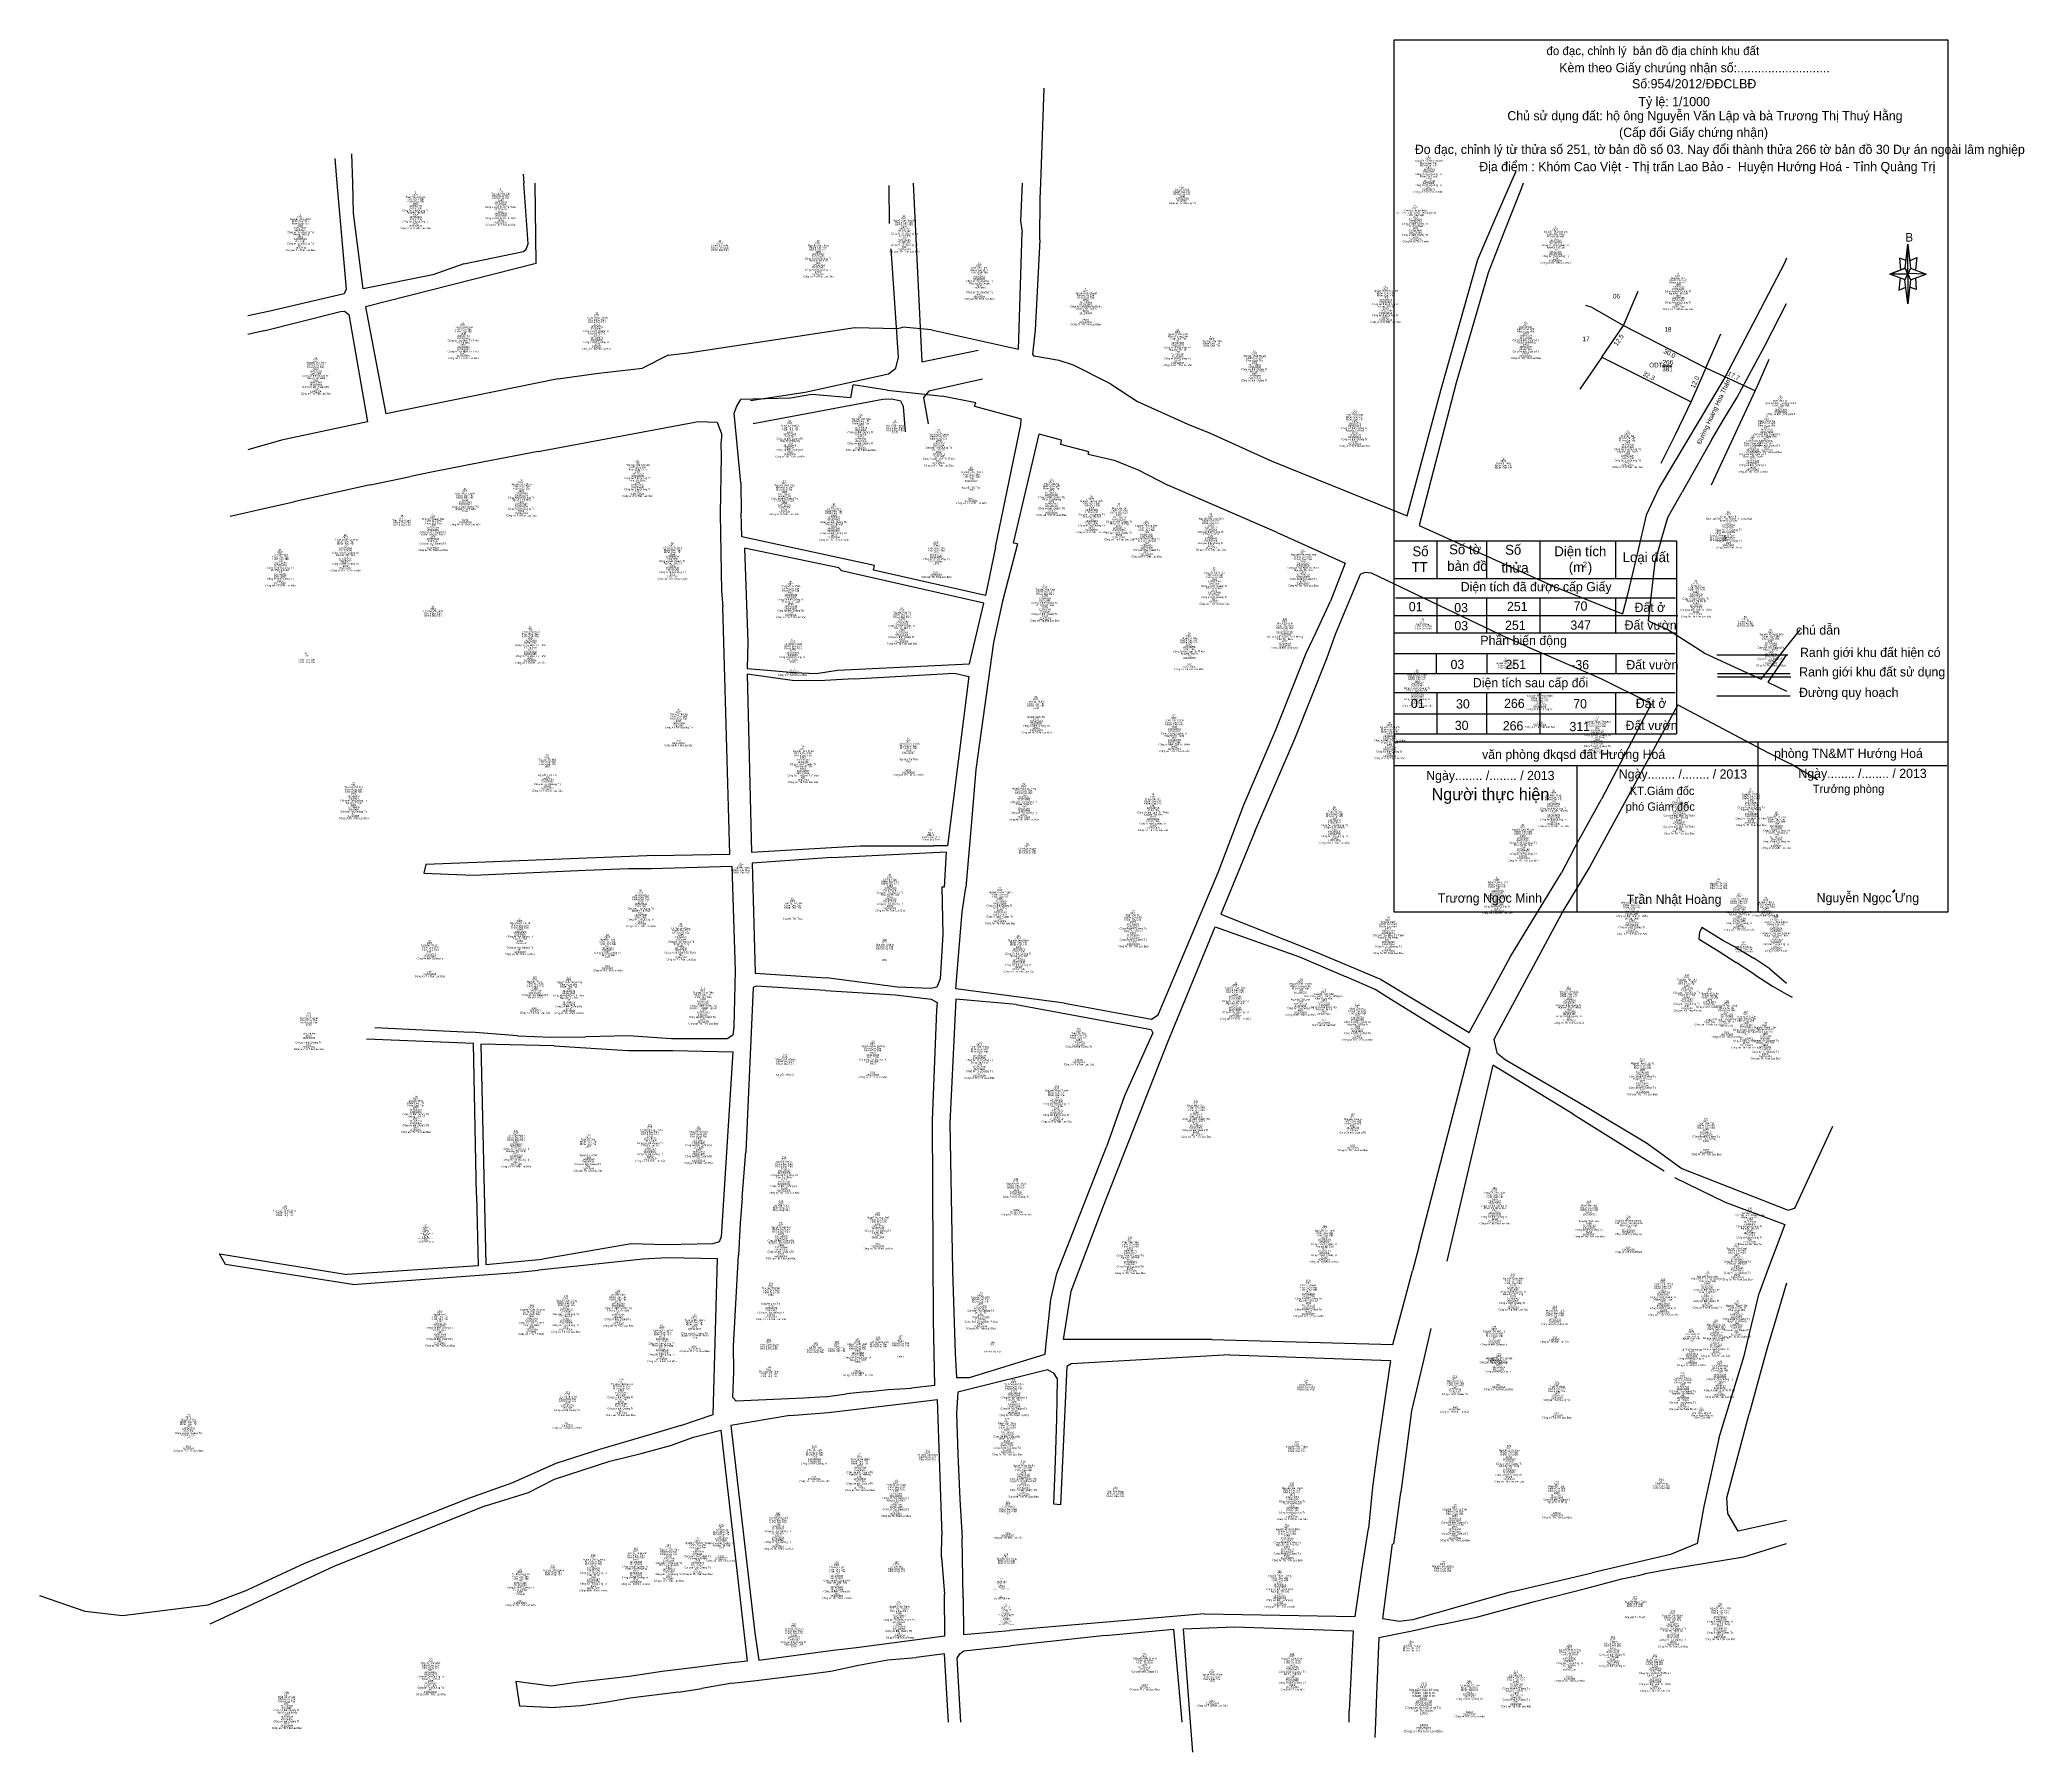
# Model space of a CAD drawing. Extents: x 535932 to 536577, y 1836990 to 1837547.
import ezdxf

# ---------------------------------------------------------------- set-up
doc = ezdxf.new("R2010")
doc.units = 0
for name, color, linetype in [('Level 1', 7, 'Continuous'), ('Level 10', 7, 'Continuous'), ('Level 17', 7, 'Continuous'), ('Level 23', 7, 'Continuous'), ('Level 34', 7, 'Continuous'), ('Level 5', 7, 'Continuous')]:
    doc.layers.add(name, color=color, linetype=linetype)

msp = doc.modelspace()

# ---------------------------------------------------------------- linework, layer by layer
at = {"layer": 'Level 10'}
for p, q in [((536436.79, 1837459.62), (536434.75, 1837460.3)), ((536436.79, 1837459.62), (536447.01, 1837453.75)), ((536447.01, 1837453.75), (536451.76, 1837464.95)), ((536447.01, 1837453.75), (536473.79, 1837440.06))]:
    msp.add_line(p, q, dxfattribs=at)
at = {"layer": 'Level 17'}
for p, q in [((536439.92, 1837443.46), (536447.01, 1837453.75)), ((536473.79, 1837440.06), (536478.65, 1837451.06)), ((536439.92, 1837443.46), (536432.82, 1837433.16)), ((536439.92, 1837443.46), (536468.92, 1837429.03)), ((536459.5, 1837440.64), (536462.72, 1837440.64)), ((536473.79, 1837440.06), (536468.93, 1837429.06)), ((536473.79, 1837440.06), (536489.86, 1837432.6)), ((536494.24, 1837442.8), (536490.57, 1837434.25)), ((536490.57, 1837434.25), (536475.47, 1837401.88)), ((536468.93, 1837429.06), (536463.77, 1837418.22)), ((536463.77, 1837418.22), (536459.16, 1837408.99)), ((536372.58, 1837359.59), (536464.63, 1837359.59)), ((536477.34, 1837333.47), (536501.14, 1837333.47)), ((536372.58, 1837327.56), (536464.13, 1837327.56))]:
    msp.add_line(p, q, dxfattribs=at)
at = {"layer": 'Level 23'}
for p, q in [((536257.6, 1837500), (536258.68, 1837530.9)), ((536028.22, 1837508.11), (536028.93, 1837500)), ((536034.04, 1837500), (536033.8, 1837509.61)), ((536089.46, 1837502.97), (536089.66, 1837500)), ((536093.61, 1837473.95), (536093.3, 1837500)), ((536208.48, 1837486.93), (536208.39, 1837499.3)), ((536251.63, 1837500), (536251.07, 1837487.79)), ((536405.18, 1837488.12), (536410.33, 1837500)), ((536413.69, 1837498.24), (536408.35, 1837484.55)), ((536410.33, 1837500), (536412.06, 1837504)), ((536414.41, 1837500), (536413.69, 1837498.24)), ((536251.07, 1837487.79), (536251.61, 1837484.09)), ((536399.61, 1837475.28), (536405.18, 1837488.12)), ((536211.34, 1837443.47), (536209.02, 1837478.75)), ((536250.4, 1837446.12), (536251.61, 1837484.09)), ((536408.35, 1837484.55), (536403, 1837470.86)), ((536387.72, 1837433.06), (536399.61, 1837475.28)), ((536499.3, 1837474.1), (536479.92, 1837436.92)), ((536500, 1837475.64), (536499.3, 1837474.1)), ((536403, 1837470.86), (536392.63, 1837435.12)), ((536492.88, 1837447.2), (536500, 1837460.97)), ((536006.66, 1837458.39), (536000, 1837456.91)), ((536143.05, 1837444.88), (536197.2, 1837453.16)), ((536222.11, 1837452.35), (536212.77, 1837453.28)), ((536005.15, 1837452.05), (536000, 1837450.92)), ((536222.11, 1837452.35), (536250.4, 1837446.12)), ((536487.11, 1837436.38), (536492.88, 1837447.2)), ((536136.56, 1837444.21), (536128.16, 1837439.88)), ((536136.56, 1837444.21), (536143.05, 1837444.88)), ((536210.53, 1837439.88), (536211.34, 1837443.47)), ((536100.82, 1837436.47), (536044.78, 1837425.11)), ((536181.01, 1837432.13), (536208.19, 1837438.13)), ((536195.9, 1837430.25), (536196.67, 1837434.57)), ((536207.73, 1837432.75), (536196.67, 1837434.57)), ((536208.19, 1837438.13), (536210.53, 1837439.88)), ((536280.27, 1837434.88), (536289.03, 1837429.08)), ((536392.63, 1837435.12), (536380.55, 1837388.82)), ((536483.81, 1837430.27), (536487.11, 1837436.38)), ((536176.27, 1837430.18), (536160.19, 1837429.77)), ((536163.25, 1837429.43), (536181.01, 1837432.13)), ((536176.28, 1837430.18), (536176.27, 1837430.18)), ((536183.27, 1837431.37), (536176.28, 1837430.18)), ((536195.9, 1837430.25), (536183.27, 1837431.37)), ((536207.73, 1837432.75), (536218.97, 1837431.57)), ((536218.97, 1837431.57), (536225.56, 1837430.88)), ((536236.1, 1837427.6), (536251.22, 1837423.49)), ((536289.03, 1837429.08), (536305.42, 1837421.79)), ((536376.73, 1837391.96), (536387.72, 1837433.06)), ((536479.63, 1837423.31), (536483.81, 1837430.27)), ((536038.89, 1837422.46), (536010.9, 1837416.49)), ((536094.35, 1837412.81), (536145.23, 1837422.4)), ((536145.23, 1837422.4), (536146.22, 1837422.62)), ((536146.22, 1837422.62), (536152.44, 1837422.34)), ((536305.42, 1837421.79), (536312.72, 1837418.78)), ((536475.64, 1837416.75), (536479.63, 1837423.31)), ((536010.9, 1837416.49), (536000, 1837413.4)), ((536312.72, 1837418.78), (536332.49, 1837409.83)), ((536076.2, 1837409.44), (536060.17, 1837406.21)), ((536094.35, 1837412.81), (536076.2, 1837409.44)), ((536282.06, 1837409.83), (536289.45, 1837406.76)), ((536332.49, 1837409.83), (536376.73, 1837391.96)), ((536039.73, 1837402.06), (536014.85, 1837396.46)), ((536039.73, 1837402.06), (536052.85, 1837404.77)), ((536060.17, 1837406.21), (536052.85, 1837404.77)), ((536160.18, 1837402.67), (536160.31, 1837392.95)), ((536289.45, 1837406.76), (536298.95, 1837401.93)), ((536334.46, 1837386.51), (536298.95, 1837401.93)), ((536462.6, 1837393.52), (536466.03, 1837399.62)), ((535994.2, 1837391.82), (536000, 1837393.15)), ((536153.45, 1837392.64), (536153.86, 1837367.51)), ((536380.55, 1837388.82), (536424.72, 1837368.85)), ((536334.46, 1837386.51), (536356.56, 1837376.6)), ((536459.18, 1837384.01), (536460.06, 1837386.93)), ((536356.56, 1837376.6), (536351.78, 1837364.2)), ((536363.09, 1837373.65), (536364.96, 1837373.38)), ((536364.96, 1837373.38), (536409.17, 1837352.27)), ((536153.86, 1837367.51), (536154.27, 1837362.36)), ((536347.08, 1837354.16), (536351.78, 1837364.2)), ((536424.72, 1837368.85), (536446.7, 1837360.11)), ((536242.31, 1837350.8), (536236.53, 1837309.51)), ((536343.85, 1837347.28), (536347.08, 1837354.16)), ((536350.61, 1837345.6), (536353.35, 1837353.54)), ((536415.56, 1837349.48), (536409.17, 1837352.27)), ((536500, 1837349.33), (536504.39, 1837354.9)), ((536334, 1837322.45), (536343.85, 1837347.28)), ((536340.22, 1837319.46), (536350.61, 1837345.6)), ((536415.56, 1837349.48), (536433.92, 1837341.56)), ((536473.11, 1837347.42), (536484.57, 1837342.17)), ((536491.73, 1837338.85), (536500, 1837349.33)), ((536500, 1837346.91), (536493.88, 1837337.87)), ((536433.92, 1837341.56), (536439.86, 1837339)), ((536439.86, 1837339), (536455.59, 1837331.22)), ((536484.57, 1837342.17), (536491.73, 1837338.85)), ((536493.88, 1837337.87), (536500, 1837335)), ((536464.59, 1837330.5), (536435.91, 1837277.78)), ((536456, 1837330.76), (536439.84, 1837299.89)), ((536455.59, 1837331.22), (536456, 1837330.76)), ((536464.59, 1837330.5), (536493.89, 1837315.09)), ((536323.63, 1837298.08), (536334, 1837322.45)), ((536327.14, 1837289.36), (536340.22, 1837319.46)), ((536493.89, 1837315.09), (536500, 1837312.03)), ((536500, 1837312.03), (536501.75, 1837311.15)), ((536501.75, 1837311.15), (536509.98, 1837306.31)), ((536236.53, 1837309.51), (536235.2, 1837293.79)), ((536430.69, 1837283.38), (536439.84, 1837299.89)), ((536235.2, 1837293.79), (536233.22, 1837271.13)), ((536315.31, 1837276.04), (536323.63, 1837298.08)), ((536132.33, 1837281.62), (536057.82, 1837278.63)), ((536198.95, 1837284.67), (536222.89, 1837284.67)), ((536430.69, 1837283.38), (536426.83, 1837275.98)), ((536057.82, 1837278.63), (536057.15, 1837275.79)), ((536057.15, 1837275.79), (536073.27, 1837275.2)), ((536073.27, 1837275.2), (536109.66, 1837276.84)), ((536109.66, 1837276.84), (536123.68, 1837277.35)), ((536123.68, 1837277.35), (536131.16, 1837277.37)), ((536410.26, 1837248.72), (536426.83, 1837275.98)), ((536435.91, 1837277.78), (536427.55, 1837264.04)), ((536232.03, 1837263.26), (536233.22, 1837271.13)), ((536471.6, 1837254.37), (536471.76, 1837256.72)), ((536471.6, 1837254.37), (536477.79, 1837250.56)), ((536472.41, 1837258.17), (536471.76, 1837256.72)), ((536479.23, 1837253.98), (536472.41, 1837258.17)), ((536483.89, 1837251.43), (536479.23, 1837253.98)), ((536341.75, 1837248.67), (536350.01, 1837245.09)), ((536477.79, 1837250.56), (536483.6, 1837246.81)), ((536489.58, 1837242.9), (536483.6, 1837246.81)), ((536483.89, 1837251.43), (536489.35, 1837248.19)), ((536494.52, 1837244.72), (536489.35, 1837248.19)), ((536350.01, 1837245.09), (536356.89, 1837242.11)), ((536489.58, 1837242.9), (536495.45, 1837239.13)), ((536494.52, 1837244.72), (536500, 1837240.05)), ((536495.45, 1837239.13), (536500, 1837236.51)), ((536500, 1837236.51), (536501.75, 1837235.5)), ((536041.18, 1837225.67), (536072.46, 1837224.2)), ((536087.61, 1837222.97), (536072.46, 1837224.2)), ((536087.61, 1837222.97), (536098.66, 1837222.57)), ((536098.66, 1837222.57), (536109.66, 1837222.62)), ((536123.66, 1837222.98), (536109.66, 1837222.62)), ((536137.64, 1837221.99), (536123.66, 1837222.98)), ((536099.49, 1837219.7), (536123.42, 1837218.24)), ((536123.42, 1837218.24), (536138.01, 1837218.17)), ((536284.14, 1837183.46), (536298.8, 1837220.66)), ((536284.83, 1837203.46), (536278.93, 1837186.88)), ((536430.59, 1837197.55), (536453.19, 1837183.42)), ((536435.26, 1837199.74), (536454.43, 1837188.23)), ((536228.09, 1837194.64), (536228.92, 1837146.64)), ((536160.58, 1837170.38), (536161.78, 1837185.33)), ((536262.89, 1837145.8), (536278.93, 1837186.88)), ((536453.19, 1837183.42), (536460.16, 1837179.06)), ((536463.55, 1837176.94), (536480.01, 1837168.92)), ((536160.58, 1837170.38), (536159.91, 1837162.06)), ((536500, 1837166.56), (536500.47, 1837166.38)), ((536159.91, 1837162.06), (536159.37, 1837151.72)), ((535990.78, 1837152.11), (536032.22, 1837145.4)), ((536124.57, 1837155.41), (536095.69, 1837150.44)), ((536128.28, 1837150.39), (536109.08, 1837148.31)), ((536135.7, 1837155.07), (536124.57, 1837155.41)), ((536136.26, 1837150.88), (536128.28, 1837150.39)), ((536157.73, 1837122.12), (536159.37, 1837151.72)), ((536380.44, 1837154.36), (536378.43, 1837146.62)), ((536033.93, 1837142.21), (536086.97, 1837146.12)), ((536086.97, 1837146.12), (536094.43, 1837146.86)), ((536109.08, 1837148.31), (536094.43, 1837146.86)), ((536228.92, 1837146.64), (536229.76, 1837119.74)), ((536489.45, 1837132.57), (536491.11, 1837139.37)), ((536500, 1837142.65), (536495.96, 1837129.04)), ((536487.8, 1837125.77), (536489.45, 1837132.57)), ((536384.39, 1837127.86), (536381.76, 1837116.66)), ((536486.15, 1837118.97), (536487.8, 1837125.77)), ((536495.96, 1837129.04), (536493.88, 1837122.29)), ((536157.85, 1837113.9), (536157.73, 1837122.12)), ((536484.11, 1837112.27), (536486.15, 1837118.97)), ((536493.88, 1837122.29), (536492.05, 1837115.63)), ((536381.76, 1837116.66), (536378.1, 1837101.08)), ((536482.08, 1837105.57), (536484.11, 1837112.27)), ((536492.05, 1837115.63), (536487.85, 1837100.15)), ((536187.54, 1837105.67), (536180.55, 1837105.24)), ((536187.54, 1837105.67), (536194.54, 1837106.64)), ((536200.98, 1837107.32), (536194.54, 1837106.64)), ((536200.98, 1837107.32), (536208.02, 1837108.07)), ((536208.02, 1837108.07), (536215.58, 1837108.49)), ((536480.04, 1837098.87), (536482.08, 1837105.57)), ((536176.11, 1837099.65), (536188.7, 1837100.61)), ((536188.7, 1837100.61), (536204.1, 1837102.45)), ((536204.1, 1837102.45), (536216.01, 1837103.81)), ((536230.24, 1837100.34), (536230.62, 1837087.02)), ((536262.41, 1837084.98), (536262.83, 1837098.55)), ((536378.1, 1837101.08), (536374.65, 1837074.71)), ((536478.01, 1837092.17), (536480.04, 1837098.87)), ((536140.71, 1837096.39), (536133.09, 1837094.04)), ((536137.26, 1837089.85), (536144.8, 1837092.59)), ((536114.28, 1837088.55), (536099.99, 1837084)), ((536117.63, 1837084.72), (536127.82, 1837087.23)), ((536127.82, 1837087.23), (536137.26, 1837089.85)), ((536230.62, 1837087.02), (536231.36, 1837072.44)), ((536367.3, 1837090.1), (536365.41, 1837076.31)), ((536091.21, 1837074.54), (536099.65, 1837078.95)), ((536099.65, 1837078.95), (536117.63, 1837084.72)), ((536261.83, 1837070.77), (536262.41, 1837084.98)), ((536077.15, 1837070.22), (536091.21, 1837074.54)), ((536231.36, 1837072.44), (536232.1, 1837059.73)), ((536365.41, 1837076.31), (536364.1, 1837062.85)), ((536372.37, 1837057.79), (536374.65, 1837074.71)), ((536077.15, 1837070.22), (536028.07, 1837050.63)), ((536225.32, 1837053.59), (536225.45, 1837060.57)), ((536232.27, 1837046.73), (536232.1, 1837059.73)), ((536361.91, 1837049.26), (536364.1, 1837062.85)), ((536225.32, 1837053.59), (536226.34, 1837041.58)), ((536461.59, 1837049.69), (536486.14, 1837053.7)), ((536486.14, 1837053.7), (536500, 1837058.02)), ((536028.07, 1837050.63), (536000, 1837037.56)), ((536232.36, 1837040.23), (536232.27, 1837046.73)), ((536410.46, 1837042.27), (536436.75, 1837048.44)), ((536446.4, 1837046.5), (536452.33, 1837047.76)), ((536452.33, 1837047.76), (536454.67, 1837048.41)), ((536454.67, 1837048.41), (536461.59, 1837049.69)), ((536000, 1837042.94), (535999.82, 1837042.86)), ((536226.49, 1837027.96), (536226.34, 1837041.58)), ((536418.02, 1837039.15), (536435.12, 1837043.47)), ((536435.12, 1837043.47), (536446.4, 1837046.5)), ((536000, 1837037.56), (535987.64, 1837031.8)), ((536310.81, 1837035.15), (536262.4, 1837030.99)), ((536387.88, 1837031.64), (536399.66, 1837034.2)), ((536399.66, 1837034.2), (536418.02, 1837039.15)), ((536197.71, 1837024.25), (536226.49, 1837027.96)), ((536262.4, 1837030.99), (536247.45, 1837029.7)), ((536278.65, 1837028.14), (536247.74, 1837024.77)), ((536190.21, 1837023.31), (536197.71, 1837024.25)), ((536207.92, 1837020.2), (536217.13, 1837021.02)), ((536123.91, 1837014.77), (536106.7, 1837012.8)), ((536134.57, 1837016.38), (536123.91, 1837014.77)), ((536146.21, 1837017.84), (536134.57, 1837016.38)), ((536155.29, 1837019.03), (536146.21, 1837017.84)), ((536165.13, 1837013.52), (536174.84, 1837014.64)), ((536174.84, 1837014.64), (536182.75, 1837015.61)), ((536182.75, 1837015.61), (536189.4, 1837016.51)), ((536189.4, 1837016.51), (536198.41, 1837018.51)), ((536198.41, 1837018.51), (536207.92, 1837020.2)), ((536087.01, 1837013.16), (536088.23, 1837005.3)), ((536098.48, 1837011.68), (536087.01, 1837013.16)), ((536106.7, 1837012.8), (536098.48, 1837011.68)), ((536139.93, 1837009.74), (536124.17, 1837007.71)), ((536139.93, 1837009.74), (536147.5, 1837010.93)), ((536157.39, 1837012.66), (536147.5, 1837010.93)), ((536157.39, 1837012.66), (536165.13, 1837013.52)), ((536366.74, 1837008.98), (536366.39, 1837000)), ((536088.23, 1837005.3), (536099.88, 1837004.77)), ((536108.2, 1837005.28), (536099.88, 1837004.77)), ((536116.02, 1837006.37), (536108.2, 1837005.28)), ((536124.17, 1837007.71), (536116.02, 1837006.37)), ((536303.1, 1837003.76), (536303.42, 1837000)), ((536357.86, 1837000), (536357.87, 1837003.61)), ((536307.01, 1836990.16), (536306.28, 1837000)), ((536366.39, 1837000), (536366.2, 1836994.99))]:
    msp.add_line(p, q, dxfattribs=at)
for points in [[(536028.93, 1837500), (536031.93, 1837465.59), (536031.3, 1837464.04), (536006.66, 1837458.39)], [(536070.2, 1837473.84), (536060.12, 1837470.22), (536037.42, 1837465.72), (536034.28, 1837490.34), (536034.04, 1837500)], [(536070.2, 1837473.84), (536089.54, 1837477.86), (536090.4, 1837478.63), (536091, 1837480.31), (536089.66, 1837500)], [(536216.19, 1837500.1), (536218.99, 1837442), (536237.25, 1837445.81)], [(536257.27, 1837481.63), (536257.42, 1837494.96), (536257.6, 1837500)], [(536257.27, 1837481.63), (536255.84, 1837452.28), (536254.99, 1837444.51), (536255.33, 1837443.79)], [(536093.61, 1837473.95), (536038.24, 1837459.87), (536044.78, 1837425.11)], [(536005.15, 1837452.05), (536030.1, 1837458.34), (536031.41, 1837458.44), (536032.78, 1837457.34), (536038.89, 1837422.46)], [(536197.2, 1837453.16), (536211.06, 1837452.79), (536212.77, 1837453.28)], [(536280.27, 1837434.88), (536268.23, 1837440.88), (536263.65, 1837442.47), (536255.33, 1837443.79)], [(536100.82, 1837436.47), (536113.05, 1837438.19), (536128.16, 1837439.88)], [(536238.67, 1837436.32), (536221.29, 1837432.5), (536219.49, 1837430.43), (536221, 1837421.84)], [(536479.92, 1837436.92), (536458.58, 1837401.11), (536454.35, 1837392.14), (536451.6, 1837380.44), (536448.2, 1837365.93), (536446.7, 1837360.11)], [(536160.18, 1837402.67), (536157.98, 1837425.31), (536158.91, 1837427.56), (536160.19, 1837429.77)], [(536213.66, 1837419.24), (536212.97, 1837427.47), (536212.13, 1837429.21), (536209.23, 1837429.88), (536206.25, 1837429.7), (536164.15, 1837421.89)], [(536236.1, 1837427.6), (536236.47, 1837428.64), (536225.56, 1837430.88)], [(536152.44, 1837422.34), (536153.84, 1837418.62), (536153.89, 1837417.55), (536153.67, 1837415.5), (536153.79, 1837411.47), (536153.45, 1837392.64)], [(536242.87, 1837381.75), (536251.17, 1837421.47), (536251.22, 1837423.49)], [(536250.05, 1837382.83), (536248.81, 1837383.03), (536257.05, 1837418.53)], [(536273.06, 1837412.04), (536273.22, 1837412.76), (536264.12, 1837415.14), (536264.31, 1837416.58), (536257.05, 1837418.53)], [(536475.64, 1837416.75), (536467.12, 1837401.57), (536466.03, 1837399.62)], [(536273.06, 1837412.04), (536281.52, 1837410.05), (536282.06, 1837409.83)], [(536000, 1837393.15), (536003.62, 1837393.98), (536014.85, 1837396.46)], [(536203.58, 1837375.84), (536160.48, 1837385.12), (536160.31, 1837392.95)], [(536460.06, 1837386.93), (536461.41, 1837391.4), (536462.6, 1837393.52)], [(536250.05, 1837382.83), (536245.24, 1837364.22), (536242.31, 1837350.8)], [(536459.18, 1837384.01), (536459.18, 1837384), (536457.12, 1837377.05), (536455.01, 1837357.85)], [(536192.87, 1837374.09), (536192.02, 1837375), (536161.35, 1837381.47), (536162.47, 1837350.86)], [(536242.87, 1837381.75), (536239.62, 1837366.11), (536203.32, 1837374.34), (536203.58, 1837375.84)], [(536191.61, 1837341.77), (536234.5, 1837343.81), (536239.12, 1837363.53), (536192.87, 1837374.09)], [(536353.35, 1837353.54), (536361.52, 1837373), (536363.09, 1837373.65)], [(536132.33, 1837281.62), (536156.54, 1837282.03), (536154.27, 1837362.36)], [(536473.11, 1837347.42), (536461.34, 1837354.9), (536456.78, 1837356.98), (536455.01, 1837357.85)], [(536162.47, 1837350.86), (536162.17, 1837342.35), (536168.82, 1837341.8), (536177.59, 1837341.04), (536184.59, 1837340.69), (536191.61, 1837341.77)], [(536196.98, 1837338.93), (536187.41, 1837338.48), (536177.65, 1837338.32), (536162.26, 1837340.45), (536163.64, 1837282.69), (536198.95, 1837284.67)], [(536196.98, 1837338.93), (536229.61, 1837340.78), (536234.24, 1837339.69), (536227.27, 1837284.67), (536222.89, 1837284.67)], [(536327.14, 1837289.36), (536316.18, 1837262.49), (536346.89, 1837250.24), (536368.04, 1837241.4), (536396.87, 1837224.03), (536406.48, 1837241.75)], [(536189.73, 1837280.9), (536163.82, 1837279.13), (536164.8, 1837243.3), (536188.03, 1837241.81)], [(536189.73, 1837280.9), (536226.84, 1837282.79), (536226.21, 1837271.24), (536225.47, 1837271.24), (536225.79, 1837255.89)], [(536131.16, 1837277.37), (536157.28, 1837278.15), (536158.32, 1837244.06)], [(536265.37, 1837233.59), (536293.62, 1837228.4), (536295.72, 1837229.76), (536315.31, 1837276.04)], [(536265.37, 1837233.59), (536230.04, 1837238.24), (536232.03, 1837263.26)], [(536427.55, 1837264.04), (536404.86, 1837221.79), (536405.87, 1837217.43), (536408.56, 1837215.26), (536435.26, 1837199.74)], [(536225.79, 1837255.89), (536224.88, 1837241.48), (536223.9, 1837238.79), (536221.82, 1837238.34), (536211.09, 1837238.74), (536188.03, 1837241.81)], [(536298.8, 1837220.66), (536314.28, 1837258.37), (536341.75, 1837248.67)], [(536406.48, 1837241.75), (536410.26, 1837248.72)], [(536158.32, 1837244.06), (536157.84, 1837225.87), (536157.57, 1837223.16), (536155.7, 1837221.98), (536137.64, 1837221.99)], [(536371.64, 1837234.71), (536366.33, 1837238.01), (536356.89, 1837242.11)], [(536187.7, 1837237.74), (536165.15, 1837239.16), (536164.15, 1837238.69), (536161.78, 1837185.33)], [(536187.7, 1837237.74), (536210.47, 1837236.25), (536222, 1837234.89), (536223.97, 1837233.81), (536223.74, 1837231.29), (536222.29, 1837195.57)], [(536249.63, 1837233.21), (536230.02, 1837234.87), (536228.09, 1837194.64)], [(536380.44, 1837154.36), (536397.19, 1837218.83), (536371.64, 1837234.71)], [(536249.63, 1837233.21), (536293.46, 1837225), (536294.09, 1837223.92), (536284.83, 1837203.46)], [(536074.31, 1837171.19), (536073.33, 1837220.48), (536038.49, 1837221.91)], [(536099.49, 1837219.7), (536075.69, 1837220.27), (536077.29, 1837148.64), (536095.69, 1837150.44)], [(536138.01, 1837218.17), (536157.58, 1837217.74), (536153.79, 1837157.69), (536153.15, 1837156), (536151.09, 1837155.35), (536135.7, 1837155.07)], [(536430.59, 1837197.55), (536404.49, 1837213.47), (536389.53, 1837149.76)], [(536222.29, 1837195.57), (536222.66, 1837130.54), (536223.06, 1837109.39), (536215.58, 1837108.49)], [(536500.47, 1837166.38), (536502.62, 1837166.96), (536514.99, 1837193.63)], [(536313.19, 1837124.33), (536264.96, 1837124.3), (536267.52, 1837139.97), (536278.06, 1837167.75), (536284.14, 1837183.46)], [(536454.43, 1837188.23), (536465.93, 1837179.88), (536500, 1837166.56)], [(536074.31, 1837171.19), (536074.77, 1837148.19), (536032.22, 1837145.4)], [(536480.01, 1837168.92), (536499.42, 1837161.63), (536495.96, 1837152.5)], [(536033.93, 1837142.21), (535992.66, 1837148.65), (535990.78, 1837152.11)], [(536140.71, 1837096.39), (536151.12, 1837099.91), (536152.55, 1837150.54), (536136.26, 1837150.88)], [(536495.96, 1837152.5), (536494, 1837147.32), (536491.11, 1837139.37)], [(536259.26, 1837121.9), (536260.86, 1837137.28), (536262.89, 1837145.8)], [(536313.19, 1837124.33), (536372.05, 1837122.68), (536378.43, 1837146.62)], [(536229.76, 1837119.74), (536230.27, 1837111.98), (536234.44, 1837111.99), (536259.08, 1837119.51), (536259.26, 1837121.9)], [(536319.01, 1837119.35), (536267.46, 1837116.34), (536266.06, 1837115.55), (536264.06, 1837070.62), (536261.83, 1837070.77)], [(536319.01, 1837119.35), (536371.25, 1837117.45), (536367.3, 1837090.1)], [(536180.55, 1837105.24), (536158.69, 1837104.3), (536157.61, 1837105.42), (536157.85, 1837113.9)], [(536262.83, 1837098.55), (536263.05, 1837111.55), (536261.83, 1837113.39), (536259.85, 1837114.49), (536234.52, 1837108.2), (536230.62, 1837107.17), (536230.24, 1837100.34)], [(536216.01, 1837103.81), (536224.01, 1837104.8), (536225.45, 1837060.57)], [(536176.11, 1837099.65), (536156.96, 1837096.35), (536164.66, 1837029.02)], [(536500, 1837065.46), (536484.24, 1837061.97), (536480.87, 1837067.8), (536480.52, 1837072.85), (536487.85, 1837100.15)], [(536133.09, 1837094.04), (536118.68, 1837089.83), (536114.28, 1837088.55)], [(536144.8, 1837092.59), (536153.61, 1837094.89), (536162.25, 1837019.78), (536155.29, 1837019.03)], [(536478.01, 1837092.17), (536473.09, 1837069.99), (536470.89, 1837057.97), (536462.23, 1837054.42), (536436.75, 1837048.44)], [(536099.99, 1837084), (536086.01, 1837077.77), (536071.63, 1837072.58), (536018.62, 1837051.61), (536000, 1837042.94)], [(536410.46, 1837042.27), (536378.45, 1837033.19), (536374.09, 1837032.62), (536368.74, 1837033.58), (536371.97, 1837057.87)], [(536310.81, 1837035.15), (536359.79, 1837034.32), (536361.91, 1837049.26)], [(535999.82, 1837042.86), (535986.97, 1837037.98), (535959.18, 1837034.53), (535947.11, 1837035.95), (535932.32, 1837040.98)], [(536232.36, 1837040.23), (536232.51, 1837028.41), (536247.45, 1837029.7)], [(536164.66, 1837029.02), (536165.98, 1837020.14), (536190.21, 1837023.31)], [(536278.65, 1837028.14), (536300.77, 1837030.13), (536303.1, 1837003.76)], [(536306.28, 1837000), (536304.03, 1837030.33), (536320.44, 1837030.95)], [(536320.44, 1837030.95), (536359.18, 1837029.67), (536357.87, 1837003.61)], [(536387.88, 1837031.64), (536378.35, 1837029.53), (536367.46, 1837027.4), (536366.74, 1837008.98)], [(536227.61, 1837000), (536226.34, 1837022.13), (536217.13, 1837021.02)], [(536231.65, 1837000), (536230.48, 1837020.75), (536231.34, 1837022.11), (536232.59, 1837023.15), (536247.74, 1837024.77)]]:
    msp.add_lwpolyline(points, dxfattribs=at)
at = {"layer": 'Level 5'}
for p, q in [((536538.5, 1837472.47), (536539.42, 1837480.27)), ((536538.5, 1837472.47), (536533.5, 1837470.47)), ((536533.5, 1837470.47), (536538.5, 1837472.47)), ((536538.82, 1837474.87), (536536.7, 1837475.67)), ((536536.7, 1837475.67), (536537.02, 1837471.87)), ((536539.42, 1837470.47), (536538.5, 1837472.47)), ((536538.5, 1837472.47), (536540.3, 1837468.67)), ((536540.1, 1837474.87), (536542.3, 1837475.87)), ((536540.3, 1837472.47), (536545.3, 1837470.47)), ((536542.3, 1837475.87), (536541.9, 1837471.87)), ((536538.5, 1837468.67), (536533.5, 1837470.47)), ((536539.42, 1837470.47), (536533.5, 1837470.47)), ((536536.9, 1837469.27), (536536.5, 1837465.27)), ((536536.5, 1837465.27), (536538.7, 1837466.27)), ((536545.3, 1837470.47), (536539.42, 1837470.67)), ((536539.42, 1837470.67), (536539.42, 1837470.47)), ((536539.42, 1837470.47), (536540.3, 1837468.67)), ((536540.3, 1837468.67), (536539.42, 1837460.87)), ((536542.1, 1837465.47), (536540.02, 1837466.27)), ((536540.3, 1837468.67), (536545.3, 1837470.47)), ((536540.3, 1837468.67), (536545.3, 1837470.47)), ((536541.9, 1837469.27), (536542.1, 1837465.47)), ((536372.42, 1837383.83), (536464.21, 1837383.83)), ((536386.32, 1837383.83), (536386.32, 1837371.55)), ((536402.48, 1837383.83), (536402.48, 1837371.55)), ((536419.83, 1837383.83), (536419.83, 1837371.55)), ((536444.36, 1837383.83), (536444.36, 1837371.55)), ((536464.21, 1837383.83), (536464.21, 1837321.07)), ((536372.42, 1837371.55), (536464.21, 1837371.55)), ((536372.86, 1837365.3), (536463.88, 1837365.3)), ((536386.32, 1837365.3), (536386.32, 1837353.92)), ((536402.48, 1837365.3), (536402.48, 1837353.92)), ((536419.83, 1837365.3), (536419.83, 1837353.92)), ((536444.36, 1837365.3), (536444.36, 1837353.92)), ((536372.42, 1837353.92), (536463.97, 1837353.92)), ((536372.46, 1837347.2), (536463.74, 1837347.2)), ((536386.16, 1837347.2), (536386.16, 1837340.71)), ((536402.52, 1837347.2), (536402.52, 1837340.71)), ((536420.02, 1837347.2), (536420.02, 1837340.71)), ((536444.49, 1837347.2), (536444.49, 1837340.71)), ((536477.34, 1837346.75), (536500.34, 1837346.75)), ((536372.46, 1837340.71), (536463.74, 1837340.71)), ((536477.54, 1837340.67), (536501.14, 1837340.67)), ((536477.54, 1837339.67), (536501.34, 1837339.67)), ((536372.46, 1837334.54), (536463.74, 1837334.54)), ((536386.32, 1837334.54), (536386.32, 1837321.07)), ((536402.48, 1837334.54), (536402.48, 1837321.07)), ((536419.83, 1837334.54), (536419.83, 1837321.07)), ((536444.36, 1837334.54), (536444.36, 1837321.07)), ((536372.42, 1837318.55), (536552.42, 1837318.55)), ((536372.58, 1837321.07), (536464.21, 1837321.07)), ((536490.62, 1837318.55), (536490.62, 1837263.15)), ((536372.42, 1837310.87), (536552.02, 1837310.87)), ((536431.82, 1837310.75), (536431.82, 1837263.15)), ((536431.82, 1837263.15), (536431.82, 1837263.07)), ((536490.62, 1837263.15), (536490.62, 1837263.07))]:
    msp.add_line(p, q, dxfattribs=at)
for points in [[(536372.42, 1837546.67), (536552.42, 1837546.67)], [(536372.42, 1837263.15), (536372.42, 1837546.67)], [(536552.42, 1837546.67), (536552.42, 1837263.15)], [(536552.42, 1837263.15), (536372.42, 1837263.15)]]:
    msp.add_lwpolyline(points, dxfattribs=at)
for points in [[(536539.42, 1837480.27), (536540.3, 1837472.47), (536539.42, 1837470.47)], [(536539.42, 1837470.47), (536539.42, 1837460.87), (536538.42, 1837468.67)], [(536535.08, 1837270.11), (536535.13, 1837270.16), (536535.16, 1837270.25), (536535.11, 1837270.32), (536535.05, 1837270.34), (536534.97, 1837270.32), (536534.91, 1837270.28), (536534.43, 1837269.74), (536534.56, 1837269.74)]]:
    msp.add_lwpolyline(points, close=True, dxfattribs=at)

# ---------------------------------------------------------------- texts
at = {"layer": 'Level 1'}
for s, height, p in [('Nguyễn Khương Hoành', 0.6, (536379.39, 1837507.01)), ('Khóm Cao Việt', 0.6, (536380.82, 1837506.29)), ('Khóm Cao Việt', 0.6, (536380.82, 1837505.57)), ('191083762', 0.6, (536381.6, 1837504.13)), ('ODT', 0.6, (536382.67, 1837507.73)), ('1965', 0.6, (536382.69, 1837504.85)), ('5', 0.6, (536383.35, 1837508.45)), ('3', 0.6, (536081.82, 1837497.76)), ('Đặng Thị Bật', 0.6, (536301.03, 1837497.61)), ('ODT', 0.6, (536302.53, 1837498.33)), ('4', 0.6, (536303.21, 1837499.05)), ('Công an tỉnh Quảng Trị ', 0.6, (536379.25, 1837502.69)), ('Công an tỉnh Quảng Trị ', 0.6, (536379.25, 1837499.09)), ('Phan Thị Tuyết', 0.6, (536380.83, 1837501.97)), ('02/01/2004', 0.6, (536381.56, 1837497.65)), ('191218042', 0.6, (536381.6, 1837500.53)), ('20/8/2002', 0.6, (536381.79, 1837503.41)), ('20/8/2002', 0.6, (536381.79, 1837499.81)), ('1970', 0.6, (536382.69, 1837501.25)), ('85/2', 0.6, (536382.8, 1837498.37)), ('Công An tỉnh Quảng Trị', 0.6, (536050.09, 1837490.91)), ('Trần Thanh Ngọc', 0.6, (536051.23, 1837495.23)), ('Khóm Duy Tân', 0.6, (536051.69, 1837494.51)), ('Khóm Duy Tân', 0.6, (536051.69, 1837493.79)), ('08/10/1999', 0.6, (536052.37, 1837491.63)), ('190332409', 0.6, (536052.4, 1837492.35)), ('ODT', 0.6, (536053.49, 1837495.95)), ('1961', 0.6, (536053.54, 1837493.07)), ('2', 0.6, (536054.19, 1837496.67)), ('Công an tỉnh Bình Trị Thiên', 0.6, (536077.06, 1837492)), ('Trương Văn Cần', 0.6, (536079.08, 1837496.32)), ('Khóm Duy Tân', 0.6, (536079.34, 1837495.6)), ('Khóm Duy Tân', 0.6, (536079.34, 1837494.88)), ('Võ Thị Hoa', 0.6, (536079.98, 1837491.28)), ('19/09/1986', 0.6, (536080.02, 1837492.72)), ('190332403', 0.6, (536080.06, 1837493.44)), ('ODT', 0.6, (536081.14, 1837497.04)), ('1948', 0.6, (536081.15, 1837494.16)), (' Công an tỉnh Quảng Trị', 0.6, (536299.07, 1837493.29)), ('Khóm Duy Tân ', 0.6, (536300.65, 1837496.17)), ('Khóm Cao Việt', 0.6, (536300.68, 1837496.89)), (' 190332293', 0.6, (536301.34, 1837494.73)), (' 11/4/1991', 0.6, (536301.56, 1837494.01)), (' 1940', 0.6, (536302.43, 1837495.45)), ('ODT', 0.6, (536378.37, 1837491.57)), ('227', 0.6, (536378.59, 1837492.29)), ('Công an Thị trấn Lao Bảo  ', 0.6, (536378.73, 1837496.93)), ('Nguyễn Châu Sinh', 0.6, (536013.61, 1837488.1)), ('Khóm Duy Tân', 0.6, (536014.23, 1837487.38)), ('Khóm Duy Tân', 0.6, (536014.23, 1837486.66)), ('190548902', 0.6, (536014.96, 1837485.22)), ('14/6/2007', 0.6, (536015.11, 1837484.5)), ('ODT', 0.6, (536016.03, 1837488.82)), ('1962', 0.6, (536016.07, 1837485.94)), ('1', 0.6, (536016.74, 1837489.54)), ('Công An Thị Trấn Lao Bảo', 0.6, (536049.57, 1837485.15)), ('Công An tỉnh Quảng Trị', 0.6, (536050.09, 1837487.31)), ('Nguyễn Thị Sen', 0.6, (536051.59, 1837490.19)), ('08/10/1999', 0.6, (536052.37, 1837488.03)), ('20/04/2004', 0.6, (536052.38, 1837485.87)), ('190562401', 0.6, (536052.43, 1837488.75)), ('34/01', 0.6, (536053.41, 1837486.59)), ('1961', 0.6, (536053.54, 1837489.47)), ('Công an tỉnh Bình Trị Thiên', 0.6, (536077.06, 1837488.4)), ('Công An Thị Trấn Lao Bảo', 0.6, (536077.22, 1837486.24)), ('30/12/2008', 0.6, (536080.02, 1837486.96)), ('18/09/1986', 0.6, (536080.02, 1837489.12)), ('190332402', 0.6, (536080.07, 1837489.84)), ('06/01', 0.6, (536081.06, 1837487.68)), ('1952', 0.6, (536081.18, 1837490.56)), ('Nguyễn Văn Nguyện', 0.6, (536209.49, 1837487.65)), ('Khóm Cao Việt', 0.6, (536210.42, 1837486.93)), ('Khóm Cao Việt', 0.6, (536210.42, 1837486.21)), ('197024031', 0.6, (536211.21, 1837484.77)), ('ODT', 0.6, (536212.27, 1837488.37)), ('1976', 0.6, (536212.28, 1837485.49)), ('11', 0.6, (536212.76, 1837489.09)), ('An Tiêm - Tân Thành - Hướng Hóa', 0.6, (536373.07, 1837490.13)), ('Công an tỉnh Quảng Trị ', 0.6, (536374.95, 1837486.53)), ('Dương Trọng Nhân', 0.6, (536375.81, 1837490.85)), ('Khóm Cao Việt', 0.6, (536376.52, 1837489.41)), ('Trần Thị Thảo', 0.6, (536376.69, 1837485.81)), ('15/06/2004', 0.6, (536377.26, 1837487.25)), ('191165802', 0.6, (536377.3, 1837487.97)), ('1978', 0.6, (536378.38, 1837485.09)), ('1971', 0.6, (536378.42, 1837488.69)), ('ODT', 0.6, (536423.91, 1837484.66)), ('7', 0.6, (536424.57, 1837485.38)), ('Công an Thị Trấn Lao Bảo', 0.6, (536012.17, 1837478.02)), ('Công an tỉnh Quảng Trị', 0.6, (536012.69, 1837483.78)), ('Công an tỉnh Quảng Trị', 0.6, (536012.69, 1837480.18)), ('Trương Thị Luỷ', 0.6, (536014.17, 1837483.06)), ('190888903', 0.6, (536014.95, 1837481.62)), ('16/6/2004', 0.6, (536015.14, 1837478.74)), ('3/7/1996 ', 0.6, (536015.27, 1837480.9)), ('1964', 0.6, (536016.05, 1837482.34)), ('56/1', 0.6, (536016.17, 1837479.46)), ('UBND Thị Trấn', 0.6, (536150.41, 1837479.49)), ('Khóm Tây Chín', 0.6, (536150.51, 1837478.77)), ('Khóm Duy Tân', 0.6, (536150.61, 1837478.05)), ('SON', 0.6, (536152.43, 1837480.21)), ('13', 0.6, (536152.87, 1837480.93)), ('Nguyễn Văn Hùng', 0.6, (536181.95, 1837479.53)), ('Khóm Cao Việt', 0.6, (536182.49, 1837478.81)), ('Khóm Cao Việt', 0.6, (536182.49, 1837478.09)), ('ODT', 0.6, (536184.34, 1837480.25)), ('12', 0.6, (536184.82, 1837480.97)), ('Công An tỉnh Quảng Trị', 0.6, (536208.87, 1837483.33)), ('Công An tỉnh Quảng Trị', 0.6, (536208.87, 1837479.73)), ('Lê Thị Lĩnh', 0.6, (536211.11, 1837482.61)), ('02/01/2004', 0.6, (536211.16, 1837478.29)), ('197128483', 0.6, (536211.19, 1837481.17)), ('8/10/1999', 0.6, (536211.37, 1837480.45)), ('9/11/2000', 0.6, (536211.37, 1837484.05)), ('1976', 0.6, (536212.28, 1837481.89)), ('78/2', 0.6, (536212.4, 1837479.01)), ('Công an tỉnh Quảng Trị ', 0.6, (536374.95, 1837482.93)), ('Công an xã Tân Thành', 0.6, (536375.21, 1837480.77)), ('01/07/1994', 0.6, (536377.26, 1837483.65)), ('25/03/2008', 0.6, (536377.25, 1837481.49)), ('197046420', 0.6, (536377.28, 1837484.37)), ('47/4', 0.6, (536378.49, 1837482.21)), ('Công An Tỉnh Quảng Trị', 0.6, (536420.39, 1837479.62)), ('Nguyễn Thành Nhân', 0.6, (536421.09, 1837483.94)), ('Nguyễn Thị Cúc', 0.6, (536421.91, 1837478.9)), ('Khóm Tây Chín', 0.6, (536422.01, 1837483.22)), ('Khóm Cao Việt', 0.6, (536422.06, 1837482.5)), ('09/10/1999', 0.6, (536422.79, 1837480.34)), ('191178381', 0.6, (536422.85, 1837481.06)), ('1970', 0.6, (536423.93, 1837481.78)), ('1972', 0.6, (536423.95, 1837478.18)), ('Công An tỉnh Quảng Trị', 0.6, (536180.94, 1837475.21)), ('Công An tỉnh Quảng Trị', 0.6, (536180.94, 1837471.61)), ('Trương Thị Huê', 0.6, (536182.4, 1837474.49)), ('10/11/2000', 0.6, (536183.22, 1837472.33)), ('190997927', 0.6, (536183.23, 1837476.65)), ('13/10/2005', 0.6, (536183.23, 1837475.93)), ('197148124', 0.6, (536183.26, 1837473.05)), ('1965', 0.6, (536184.36, 1837477.37)), ('1965', 0.6, (536184.36, 1837473.77)), ('Công an Thị Trấn Lao Bảo', 0.6, (536208.41, 1837477.57)), ('Trần Văn Tình', 0.6, (536234.96, 1837472.22)), ('ODT', 0.6, (536236.66, 1837472.94)), ('10', 0.6, (536237.12, 1837473.66)), ('Công An Thị Trấn Lao Bảo', 0.6, (536419.99, 1837473.86)), ('Công An tỉnh Quảng Trị', 0.6, (536420.51, 1837476.02)), ('09/10/1999', 0.6, (536422.79, 1837476.74)), ('10/03/2004', 0.6, (536422.8, 1837474.58)), ('191125181', 0.6, (536422.85, 1837477.46)), ('51/9', 0.6, (536424.02, 1837475.3)), ('Công An Thị Trấn Lao Bảo', 0.6, (536180.42, 1837469.45)), ('30/12/2003', 0.6, (536183.24, 1837470.17)), ('17/02', 0.6, (536184.25, 1837470.89)), ('Công an tỉnh Quảng Trị', 0.6, (536233.32, 1837467.9)), ('Trương Thị Duyên', 0.6, (536234.32, 1837467.18)), ('Khóm Tây Chín', 0.6, (536234.76, 1837471.5)), ('Khóm Duy Tân', 0.6, (536234.86, 1837470.78)), ('191002006', 0.6, (536235.56, 1837469.34)), ('191208893', 0.6, (536235.58, 1837465.74)), ('27/2/2006', 0.6, (536235.76, 1837468.62)), ('1967', 0.6, (536236.66, 1837470.06)), ('1970', 0.6, (536236.68, 1837466.46)), ('9', 0.6, (536271.94, 1837465.4)), ('ODT', 0.6, (536368.7, 1837465.46)), ('8', 0.6, (536369.37, 1837466.18)), ('Khóm Cao Việt', 0.6, (536461.96, 1837468.21)), ('Khóm Cao Việt', 0.6, (536461.96, 1837467.49)), ('Nguyễn Đức', 0.6, (536462.49, 1837468.93)), ('27/02/2006', 0.6, (536462.69, 1837465.33)), ('191296506', 0.6, (536462.71, 1837466.05)), ('ODT', 0.6, (536463.81, 1837469.65)), ('1966', 0.6, (536463.82, 1837466.77)), ('6', 0.6, (536464.48, 1837470.37)), ('Công an Thị Trấn Lao Bảo', 0.6, (536232.8, 1837462.14)), ('Công an tỉnh Quảng Trị', 0.6, (536233.32, 1837464.3)), ('16/6/2004', 0.6, (536235.77, 1837462.86)), ('49/9', 0.6, (536236.77, 1837463.58)), ('Công An tỉnh Bình Trị Thiên', 0.6, (536267.12, 1837459.64)), ('Nguyễn Hữu Quyết', 0.6, (536268.74, 1837463.96)), ('Trương Thị Tuyền', 0.6, (536268.98, 1837458.92)), ('Khóm Duy Tân', 0.6, (536269.46, 1837463.24)), ('Khóm Duy Tân', 0.6, (536269.46, 1837462.52)), ('05/08/1987', 0.6, (536270.12, 1837460.36)), ('191208955', 0.6, (536270.18, 1837461.08)), ('ODT', 0.6, (536271.26, 1837464.68)), ('1969', 0.6, (536271.28, 1837461.8)), ('Công An tỉnh Quảng Trị', 0.6, (536365.3, 1837460.42)), ('Nguyễn Khương Binh', 0.6, (536365.8, 1837464.74)), ('Khóm Cao Việt', 0.6, (536366.85, 1837464.02)), ('Khóm Cao Việt', 0.6, (536366.85, 1837463.3)), ('Vương Thị Hà', 0.6, (536367.11, 1837459.7)), ('03/03/1990', 0.6, (536367.58, 1837461.14)), ('197009061', 0.6, (536367.64, 1837461.86)), ('1966', 0.6, (536368.71, 1837462.58)), ('1970', 0.6, (536368.72, 1837458.98)), ('Công An Thị Trấn Lao Bảo', 0.6, (536459.89, 1837458.85)), ('Công An tỉnh Quảng Trị', 0.6, (536460.41, 1837464.61)), ('Công An tỉnh Quảng Trị', 0.6, (536460.41, 1837461.01)), ('Nguyễn Thị Cam', 0.6, (536461.69, 1837463.89)), ('29/12/1999', 0.6, (536462.69, 1837459.57)), ('10/11/2000', 0.6, (536462.69, 1837461.73)), ('191007086', 0.6, (536462.71, 1837462.45)), ('92/02', 0.6, (536463.72, 1837460.29)), ('1966', 0.6, (536463.82, 1837463.17)), ('Trương Văn Cần', 0.6, (536066.91, 1837452.98)), ('Khóm Duy Tân', 0.6, (536067.17, 1837452.26)), ('ODT', 0.6, (536068.97, 1837453.7)), ('14', 0.6, (536069.43, 1837454.42)), ('Trương Văn Thịnh', 0.6, (536110.1, 1837456)), ('Khóm Duy Tân', 0.6, (536110.65, 1837455.28)), ('Khóm Duy Tân', 0.6, (536110.65, 1837454.56)), ('197009764 ', 0.6, (536111.27, 1837453.12)), ('12/4/1991 ', 0.6, (536111.47, 1837452.4)), ('ODT', 0.6, (536112.45, 1837456.72)), ('1975', 0.6, (536112.47, 1837453.84)), ('15', 0.6, (536112.91, 1837457.44)), ('Công An Thị Trấn Lao Bảo', 0.6, (536267.34, 1837453.88)), ('20/04/2004', 0.6, (536270.15, 1837454.6)), ('191296450', 0.6, (536270.17, 1837457.48)), ('85/01', 0.6, (536271.18, 1837455.32)), ('1973', 0.6, (536271.28, 1837458.2)), ('Công An Thị Trấn Lao Bảo', 0.6, (536364.78, 1837454.66)), ('Công An tỉnh Quảng Trị', 0.6, (536365.3, 1837456.82)), ('09/06/2004', 0.6, (536367.59, 1837457.54)), ('02/01/2004', 0.6, (536367.59, 1837455.38)), ('191125290', 0.6, (536367.61, 1837458.26)), ('60/02', 0.6, (536368.61, 1837456.1)), ('Khóm Cao Việt', 0.6, (536412.4, 1837452.3)), ('Đặng Phúc', 0.6, (536413.17, 1837453.02)), ('ODT', 0.6, (536414.25, 1837453.74)), ('19', 0.6, (536414.71, 1837454.46)), ('Công an tỉnh Bình Trị Thiên', 0.6, (536064.89, 1837448.66)), ('Khóm Duy Tân', 0.6, (536067.17, 1837451.54)), ('Võ Thị Hoa', 0.6, (536067.81, 1837447.94)), ('19/09/1986', 0.6, (536067.85, 1837449.38)), ('190332403', 0.6, (536067.89, 1837450.1)), ('190332402', 0.6, (536067.9, 1837446.5)), ('1948', 0.6, (536068.98, 1837450.82)), ('1952', 0.6, (536069.01, 1837447.22)), ('Công an Thị trấn Lao Bảo  ', 0.6, (536108.51, 1837445.92)), ('Công an tỉnh Quảng Trị  ', 0.6, (536108.91, 1837451.68)), ('Công an tỉnh Quảng Trị  ', 0.6, (536108.91, 1837448.08)), ('Nguyễn Thị Ty ', 0.6, (536110.64, 1837450.96)), ('197126470 ', 0.6, (536111.27, 1837449.52)), ('8/10/1999 ', 0.6, (536111.47, 1837448.8)), ('5/5/2000 ', 0.6, (536111.69, 1837446.64)), ('1977', 0.6, (536112.45, 1837450.24)), (' 97/1', 0.6, (536112.49, 1837447.36)), ('Công an tỉnh Quảng Trị  ', 0.6, (536297.65, 1837446.36)), ('Khóm Trung Chín', 0.6, (536298.89, 1837449.96)), ('Nguyễn Văn Toại', 0.6, (536298.97, 1837450.68)), ('Khóm Duy Tân', 0.6, (536299.39, 1837449.24)), ('03/11/2007 ', 0.6, (536299.99, 1837447.08)), ('197067866 ', 0.6, (536300.01, 1837447.8)), ('1971 ', 0.6, (536301.12, 1837448.52)), ('ODT', 0.6, (536301.19, 1837451.4)), ('16', 0.6, (536301.64, 1837452.12)), ('Trương Văn Tiếp', 0.6, (536310.12, 1837448.38)), ('Khóm Duy Tân', 0.6, (536310.42, 1837447.66)), ('Khóm Duy Tân', 0.6, (536310.42, 1837446.94)), ('ODT', 0.6, (536312.22, 1837449.1)), ('17', 0.6, (536312.66, 1837449.82)), ('Công An tỉnh Quảng Trị', 0.6, (536410.85, 1837448.7)), ('Đặng Thị Hường', 0.6, (536412.17, 1837447.98)), ('Khóm Cao Việt', 0.6, (536412.4, 1837451.58)), ('09/06/2004', 0.6, (536413.14, 1837445.82)), ('11/11/2000', 0.6, (536413.13, 1837449.42)), ('190511737', 0.6, (536413.14, 1837446.54)), ('190380628', 0.6, (536413.15, 1837450.14)), ('1963', 0.6, (536414.27, 1837450.86)), ('1964', 0.6, (536414.27, 1837447.26)), ('Nguyễn Văn Hõn', 0.6, (536018.88, 1837441.44)), ('Khóm Duy Tân', 0.6, (536019.24, 1837440.72)), ('Khóm Duy Tân', 0.6, (536019.24, 1837440)), ('ODT', 0.6, (536021.04, 1837442.16)), ('24', 0.6, (536021.5, 1837442.88)), ('Công an tỉnh Bình Trị Thiên', 0.6, (536064.89, 1837445.06)), ('Công An Thị Trấn Lao Bảo', 0.6, (536065.05, 1837442.9)), ('30/12/2008', 0.6, (536067.85, 1837443.62)), ('18/09/1986', 0.6, (536067.85, 1837445.78)), ('06/01', 0.6, (536068.89, 1837444.34)), ('Công an Thị trấn Lao Bảo  ', 0.6, (536297.25, 1837440.6)), ('Công an tỉnh Quảng Trị  ', 0.6, (536297.65, 1837442.76)), ('Nguyễn Thị Hà', 0.6, (536299.37, 1837445.64)), ('04/04/2006 ', 0.6, (536299.99, 1837441.32)), ('197009760 ', 0.6, (536300.01, 1837444.2)), ('9/11/2000 ', 0.6, (536300.21, 1837443.48)), ('287/8 ', 0.6, (536300.99, 1837442.04)), ('1972 ', 0.6, (536301.12, 1837444.92)), ('Trương Minh Phụng', 0.6, (536323.45, 1837443.6)), ('Khóm Duy Tân', 0.6, (536324.35, 1837442.88)), ('Khóm Duy Tân', 0.6, (536324.35, 1837442.16)), ('13/01/2008', 0.6, (536325.03, 1837440)), ('197174494', 0.6, (536325.07, 1837440.72)), ('ODT', 0.6, (536326.15, 1837444.32)), ('1985', 0.6, (536326.17, 1837441.44)), ('18', 0.6, (536326.6, 1837445.04)), ('Công An Thị Trấn Lao Bảo', 0.6, (536410.33, 1837442.94)), ('Công An tỉnh Quảng Trị', 0.6, (536410.85, 1837445.1)), ('02/01/2004', 0.6, (536413.14, 1837443.66)), ('65/02', 0.6, (536414.16, 1837444.38)), ('Công An tỉnh Quảng Trị', 0.6, (536017.64, 1837433.52)), ('Công an tỉnh Quảng Trị', 0.6, (536017.7, 1837437.12)), ('Trương Thị Hiền', 0.6, (536018.98, 1837436.4)), ('08/08/1991', 0.6, (536019.96, 1837434.24)), ('190883802', 0.6, (536019.97, 1837434.96)), ('190332311', 0.6, (536019.98, 1837438.56)), ('18/9/1986', 0.6, (536020.14, 1837437.84)), ('1960', 0.6, (536021.06, 1837439.28)), ('1961', 0.6, (536021.09, 1837435.68)), ('Công An tỉnh Quảng Trị', 0.6, (536322.75, 1837439.28)), ('Công An tỉnh Quảng Trị', 0.6, (536322.75, 1837435.68)), ('Lê Thị Nhật Thảo', 0.6, (536323.89, 1837438.56)), ('23/02/2007', 0.6, (536325.01, 1837436.4)), ('197199856', 0.6, (536325.05, 1837437.12)), ('1987', 0.6, (536326.15, 1837437.84)), ('Công an Thị Trấn Lao Bảo', 0.6, (536017.18, 1837431.36)), ('19/4/2004', 0.6, (536020.15, 1837432.08)), ('77/1', 0.6, (536021.18, 1837432.8)), ('Quảng Minh - Quảng Trạch', 0.6, (536493.04, 1837428.28)), ('Khóm Cao Việt', 0.6, (536495.24, 1837427.56)), ('Đinh Thị Lài', 0.6, (536495.7, 1837429)), ('ODT', 0.6, (536497.09, 1837429.72)), ('1974', 0.6, (536497.11, 1837426.84)), ('20', 0.6, (536497.55, 1837430.44)), ('Trương Văn Bắc', 0.6, (536173.11, 1837421.02)), ('Khóm Duy Tân', 0.6, (536173.31, 1837420.3)), ('ODT', 0.6, (536175.11, 1837421.74)), ('26', 0.6, (536175.56, 1837422.46)), ('Trương Văn Xoài', 0.6, (536196.06, 1837423.13)), ('Khóm Duy Tân', 0.6, (536196.36, 1837422.41)), ('Khóm Duy Tân', 0.6, (536196.36, 1837421.69)), ('197126478', 0.6, (536197.06, 1837420.25)), ('ODT', 0.6, (536198.16, 1837423.85)), ('1968', 0.6, (536198.17, 1837420.97)), ('23', 0.6, (536198.62, 1837424.57)), ('Khóm Duy Tân', 0.6, (536207.5, 1837420.17)), ('Bùi Xuân Dũng', 0.6, (536207.52, 1837420.89)), ('ODT', 0.6, (536209.3, 1837421.61)), ('27', 0.6, (536209.74, 1837422.33)), ('Công An tỉnh Quảng Trị', 0.6, (536355.24, 1837420.13)), ('Phan Văn Danh', 0.6, (536356.69, 1837424.45)), ('Khóm Cao Việt', 0.6, (536356.79, 1837423.73)), ('Khóm Cao Việt', 0.6, (536356.79, 1837423.01)), ('09/06/2004', 0.6, (536357.53, 1837420.85)), ('191016573', 0.6, (536357.56, 1837421.57)), ('ODT', 0.6, (536358.64, 1837425.17)), ('1968', 0.6, (536358.65, 1837422.29)), ('22', 0.6, (536359.12, 1837425.89)), ('Đặng Công Tài', 0.6, (536490.75, 1837422.47)), ('Khóm Cao Việt', 0.6, (536490.72, 1837421.75)), ('Khóm Cao Việt', 0.6, (536490.72, 1837421.03)), ('ODT', 0.6, (536492.57, 1837423.19)), ('1970', 0.6, (536492.59, 1837420.31)), ('21', 0.6, (536493.06, 1837423.91)), ('Công an tỉnh Quảng Bình', 0.6, (536493.47, 1837424.68)), ('07/09/2001', 0.6, (536496.01, 1837425.4)), ('194230809', 0.6, (536496, 1837426.12)), ('Công an tỉnh Quảng Trị', 0.6, (536171.77, 1837416.7)), ('Đào Thị Phượng', 0.6, (536173.07, 1837415.98)), ('Khóm Duy Tân', 0.6, (536173.31, 1837419.58)), ('191296448', 0.6, (536174.01, 1837414.54)), ('197692865', 0.6, (536174.03, 1837418.14)), ('2/7/1996', 0.6, (536174.43, 1837417.42)), ('9/6/2004', 0.6, (536174.45, 1837413.82)), ('1974', 0.6, (536175.13, 1837415.26)), ('1972', 0.6, (536175.15, 1837418.86)), ('Công an tỉnh Quảng Trị', 0.6, (536194.82, 1837418.81)), ('Công an tỉnh Quảng Trị', 0.6, (536194.82, 1837415.21)), ('Võ Thị Vân', 0.6, (536197.04, 1837418.09)), ('197253081', 0.6, (536197.1, 1837416.65)), ('8/10/1999', 0.6, (536197.26, 1837419.53)), ('8/10/1999', 0.6, (536197.26, 1837415.93)), ('20/4/2004', 0.6, (536197.27, 1837413.77)), ('1973', 0.6, (536198.18, 1837417.37)), ('99/1', 0.6, (536198.3, 1837414.49)), ('Khóm Duy Tân', 0.6, (536207.5, 1837419.45)), ('1979', 0.6, (536209.32, 1837418.73)), ('Công an tỉnh Quảng Trị', 0.6, (536220.12, 1837413.81)), ('Bùi Xuân Thoảng', 0.6, (536221.32, 1837418.13)), ('Khóm Duy Tân', 0.6, (536221.66, 1837417.41)), ('Khóm Duy Tân', 0.6, (536221.66, 1837416.69)), ('190332367', 0.6, (536222.35, 1837415.25)), ('02/6/2004', 0.6, (536222.57, 1837414.53)), ('ODT', 0.6, (536223.46, 1837418.85)), ('1950', 0.6, (536223.48, 1837415.97)), ('28', 0.6, (536223.91, 1837419.57)), ('Công An Thị Trấn Lao Bảo', 0.6, (536354.72, 1837414.37)), ('Công An tỉnh Quảng Trị', 0.6, (536355.24, 1837416.53)), ('Nguyễn Thị Hoa', 0.6, (536356.6, 1837419.41)), ('09/06/2004', 0.6, (536357.53, 1837417.25)), ('02/01/2004', 0.6, (536357.53, 1837415.09)), ('191143278', 0.6, (536357.54, 1837417.97)), ('46/02', 0.6, (536358.55, 1837415.81)), ('1973', 0.6, (536358.66, 1837418.69)), ('Khóm Cao Việt', 0.6, (536445.48, 1837416.88)), ('Khóm Cao Việt', 0.6, (536445.48, 1837416.16)), ('Trương Hải', 0.6, (536446.17, 1837417.6)), ('09/10/1999', 0.6, (536446.21, 1837414)), ('190332341', 0.6, (536446.27, 1837414.72)), ('ODT', 0.6, (536447.33, 1837418.32)), ('1954', 0.6, (536447.35, 1837415.44)), ('31', 0.6, (536447.82, 1837419.04)), ('Trương Văn Ký', 0.6, (536486.2, 1837416.02)), ('Khóm Cao Việt', 0.6, (536486.16, 1837415.3)), ('Khóm Cao Việt', 0.6, (536486.16, 1837414.58)), ('ODT', 0.6, (536488.01, 1837416.74)), ('1978', 0.6, (536488.02, 1837413.86)), ('32', 0.6, (536488.49, 1837417.46)), ('Công An tỉnh Quảng Trị', 0.6, (536489.17, 1837418.15)), ('Công An tỉnh Quảng Trị', 0.6, (536489.17, 1837414.55)), ('Lê Thị Hồng Vân', 0.6, (536490.43, 1837417.43)), ('21/06/2007', 0.6, (536491.43, 1837415.27)), ('29/04/1998', 0.6, (536491.45, 1837418.87)), ('197102680', 0.6, (536491.48, 1837419.59)), ('197024041', 0.6, (536491.51, 1837415.99)), ('43/02', 0.6, (536492.48, 1837413.83)), ('1977', 0.6, (536492.57, 1837416.71)), ('Trương Văn Chuyên', 0.6, (536122.95, 1837408.19)), ('Khóm Duy Tân', 0.6, (536123.83, 1837407.47)), ('TSN', 0.6, (536125.73, 1837408.91)), ('25', 0.6, (536126.09, 1837409.63)), ('Công an Thị Trấn Lao Bảo', 0.6, (536171.25, 1837410.94)), ('Công an tỉnh Quảng Trị', 0.6, (536171.77, 1837413.1)), ('28/6/2006', 0.6, (536174.21, 1837411.66)), ('100/1', 0.6, (536175.03, 1837412.38)), ('Công an Thị Trấn Lao Bảo', 0.6, (536194.3, 1837413.05)), ('Công An tỉnh Bình Trị Thiên', 0.6, (536219.32, 1837410.21)), ('Công an Thị Trấn Lao Bảo', 0.6, (536219.6, 1837408.05)), ('Võ Thị Trái', 0.6, (536222.29, 1837413.09)), ('20/12/2008', 0.6, (536222.34, 1837408.77)), ('100332412', 0.6, (536222.39, 1837411.65)), ('19/9/1986', 0.6, (536222.56, 1837410.93)), ('1952', 0.6, (536223.5, 1837412.37)), ('67/1', 0.6, (536223.6, 1837409.49)), ('29', 0.6, (536234.51, 1837407.28)), ('Khóm Cao Việt', 0.6, (536405.21, 1837408.05)), ('Khóm Cao Việt', 0.6, (536405.21, 1837407.33)), ('Nguyễn Nam', 0.6, (536405.6, 1837408.77)), ('ODT', 0.6, (536407.06, 1837409.49)), ('30', 0.6, (536407.52, 1837410.21)), ('Công An Thị Trấn Lao Bảo', 0.6, (536443.41, 1837407.52)), ('Công An tỉnh Quảng Trị', 0.6, (536443.93, 1837413.28)), ('Công An tỉnh Quảng Trị', 0.6, (536443.93, 1837409.68)), ('Nguyễn Thị Thanh', 0.6, (536444.92, 1837412.56)), ('03/07/1996', 0.6, (536446.21, 1837410.4)), ('190511928', 0.6, (536446.23, 1837411.12)), ('16/11/2001', 0.6, (536446.25, 1837408.24)), ('31/02', 0.6, (536447.24, 1837408.96)), ('1956', 0.6, (536447.34, 1837411.84)), ('Công An tỉnh Quảng Trị', 0.6, (536484.61, 1837411.7)), ('Công An tỉnh Quảng Trị', 0.6, (536484.61, 1837408.1)), ('Dương Thị Tuyết', 0.6, (536485.91, 1837410.98)), ('27/02/2006', 0.6, (536486.89, 1837412.42)), ('15/05/2007', 0.6, (536486.87, 1837408.82)), ('197045235', 0.6, (536486.93, 1837413.14)), ('197058524', 0.6, (536486.93, 1837409.54)), ('14/02', 0.6, (536487.92, 1837407.38)), ('1979', 0.6, (536488.03, 1837410.26)), ('Công An Thị Trấn Lao Bảo', 0.6, (536488.65, 1837412.39)), ('19/09/2007', 0.6, (536491.43, 1837413.11)), ('Nguyễn Văn Chức', 0.6, (536085.49, 1837401.88)), ('Khóm Duy Tân', 0.6, (536086.03, 1837401.16)), ('ODT', 0.6, (536087.83, 1837402.6)), ('42', 0.6, (536088.31, 1837403.32)), ('Công An tỉnh Quảng Trị', 0.6, (536122.23, 1837403.87)), ('Khóm Tây Chín', 0.6, (536123.73, 1837406.75)), ('Phan Thị Dung', 0.6, (536123.81, 1837403.15)), ('06/05/2008', 0.6, (536124.51, 1837404.59)), ('06/05/2008', 0.6, (536124.51, 1837400.99)), ('190332397', 0.6, (536124.52, 1837401.71)), ('191125222', 0.6, (536124.56, 1837405.31)), ('1948', 0.6, (536125.64, 1837402.43)), ('1929', 0.6, (536125.65, 1837406.03)), ('Trương Minh Đức', 0.6, (536171.07, 1837401.57)), ('Khóm Duy Tân', 0.6, (536171.55, 1837400.85)), ('ODT', 0.6, (536173.35, 1837402.29)), ('41', 0.6, (536173.84, 1837403.01)), ('Trương Văn Thành', 0.6, (536231.6, 1837405.84)), ('Nguyễn Thị Thìn', 0.6, (536231.96, 1837400.8)), ('Khóm Duy Tân', 0.6, (536232.25, 1837405.12)), ('Khóm Duy Tân', 0.6, (536232.25, 1837404.4)), ('191131547', 0.6, (536232.94, 1837402.96)), ('ODT', 0.6, (536234.05, 1837406.56)), ('1958', 0.6, (536234.06, 1837403.68)), ('Khóm Cao Việt', 0.6, (536258.27, 1837401.29)), ('Phan Văn Sỹ', 0.6, (536258.72, 1837402.01)), ('ODT', 0.6, (536260.12, 1837402.73)), ('39', 0.6, (536260.58, 1837403.45)), ('Công An Thị Trấn Lao Bảo', 0.6, (536484.09, 1837405.94)), ('28/12/2003', 0.6, (536486.91, 1837406.66)), ('Công an tỉnh Quảng Trị', 0.6, (536066.25, 1837394.6)), ('Trần Nhân Thanh', 0.6, (536067.29, 1837398.92)), ('Khóm Duy Tân', 0.6, (536067.79, 1837398.2)), ('Khóm Duy Tân', 0.6, (536067.79, 1837397.48)), ('19/03/1992', 0.6, (536068.49, 1837395.32)), ('191131554', 0.6, (536068.51, 1837396.04)), ('ODT', 0.6, (536069.59, 1837399.64)), ('1964', 0.6, (536069.61, 1837396.76)), ('43', 0.6, (536070.05, 1837400.36)), ('Công An tỉnh Quảng Trị', 0.6, (536084.43, 1837397.56)), ('Nguyễn Thị Hoá', 0.6, (536085.79, 1837396.84)), ('Khóm Duy Tân', 0.6, (536086.03, 1837400.44)), ('09/06/2004', 0.6, (536086.72, 1837398.28)), ('09/06/2004', 0.6, (536086.72, 1837394.68)), ('197207997', 0.6, (536086.72, 1837395.4)), ('191230355', 0.6, (536086.75, 1837399)), ('1976', 0.6, (536087.84, 1837396.12)), ('1970', 0.6, (536087.85, 1837399.72)), ('Công An Thị Trấn Lao Bảo', 0.6, (536121.71, 1837398.11)), ('Công An tỉnh Quảng Trị', 0.6, (536122.23, 1837400.27)), ('14/07/2004', 0.6, (536124.52, 1837398.83)), ('22/01', 0.6, (536125.55, 1837399.55)), ('Công an tỉnh Quảng Trị ', 0.6, (536169.93, 1837397.25)), ('Lê Vũ Ngọc Lành', 0.6, (536171.12, 1837396.53)), ('Khóm Duy Tân', 0.6, (536171.55, 1837400.13)), ('04/04/2008', 0.6, (536172.23, 1837397.97)), ('197121637', 0.6, (536172.24, 1837398.69)), ('197121226', 0.6, (536172.25, 1837395.09)), ('16/8/2004', 0.6, (536172.46, 1837394.37)), ('1983', 0.6, (536173.37, 1837399.41)), ('1984', 0.6, (536173.37, 1837395.81)), ('ODT', 0.6, (536189.39, 1837394.67)), ('40', 0.6, (536189.85, 1837395.39)), ('Công An Thị Trấn Lao Bảo', 0.6, (536230.13, 1837395.76)), ('01/10/2002', 0.6, (536232.95, 1837396.48)), ('36/01', 0.6, (536233.97, 1837397.2)), ('1965', 0.6, (536234.07, 1837400.08)), ('Công an tỉnh Quảng Trị', 0.6, (536256.78, 1837397.69)), ('Phan Thị Hướng', 0.6, (536258.08, 1837396.97)), ('Khóm Duy Tân', 0.6, (536258.32, 1837400.57)), ('09/05/2000', 0.6, (536259, 1837398.41)), ('09/10/1999', 0.6, (536259, 1837394.81)), ('191131610', 0.6, (536259.03, 1837399.13)), ('197013210', 0.6, (536259.03, 1837395.53)), ('1974', 0.6, (536260.14, 1837399.85)), ('1974', 0.6, (536260.14, 1837396.25)), ('Nguyễn Hoàng Vinh', 0.6, (536270.44, 1837396.43)), ('Khóm Duy Tân', 0.6, (536271.36, 1837395.71)), ('Khóm Duy Tân', 0.6, (536271.36, 1837394.99)), ('ODT', 0.6, (536273.16, 1837397.15)), ('1954', 0.6, (536273.18, 1837394.27)), ('38', 0.6, (536273.61, 1837397.87)), ('ODT', 0.6, (536282.09, 1837394.8)), ('37', 0.6, (536282.53, 1837395.52)), ('Trần Nhân Hạnh', 0.6, (536046.94, 1837390.18)), ('Khóm Duy Tân', 0.6, (536047.3, 1837389.46)), ('Khóm Duy Tân', 0.6, (536047.3, 1837388.74)), ('ODT', 0.6, (536049.1, 1837390.9)), ('45', 0.6, (536049.56, 1837391.62)), ('Trương Quang Tiện', 0.6, (536056.54, 1837390.63)), ('Khóm Duy Tân', 0.6, (536057.32, 1837389.91)), ('Khóm Duy Tân', 0.6, (536057.32, 1837389.19)), ('ODT', 0.6, (536059.12, 1837391.35)), ('1975', 0.6, (536059.14, 1837388.47)), ('44', 0.6, (536059.58, 1837392.07)), ('Công An Thị Trấn Lao Bảo', 0.6, (536065.67, 1837388.84)), ('Nguyễn Thị Thang', 0.6, (536067.18, 1837393.88)), ('30/09/2008', 0.6, (536068.47, 1837389.56)), ('78/01', 0.6, (536069.51, 1837390.28)), ('1966', 0.6, (536069.6, 1837393.16)), ('Công An Thị Trấn Lao Bảo', 0.6, (536083.91, 1837391.8)), ('Công An tỉnh Quảng Trị', 0.6, (536084.43, 1837393.96)), ('19/04/2004', 0.6, (536086.72, 1837392.52)), ('65/01', 0.6, (536087.75, 1837393.24)), ('Công an Thị trấn Lao Bảo ', 0.6, (536169.52, 1837392.21)), ('22/4/2008', 0.6, (536172.45, 1837392.93)), ('126/1', 0.6, (536173.27, 1837393.65)), ('Công an tỉnh Quảng Trị', 0.6, (536186.05, 1837389.63)), ('Trương Thị Vân', 0.6, (536187.48, 1837388.91)), ('Khóm Duy Tân', 0.6, (536187.59, 1837393.23)), ('Khóm Duy Tân', 0.6, (536187.59, 1837392.51)), ('09/06/2004', 0.6, (536188.28, 1837390.35)), ('Lê Tấn Sơn', 0.6, (536188.29, 1837393.95)), ('197092930', 0.6, (536188.3, 1837391.07)), ('1964', 0.6, (536189.41, 1837391.79)), ('1964', 0.6, (536189.41, 1837388.19)), ('Công an Thị Trấn Lao Bảo', 0.6, (536256.26, 1837391.93)), ('Công an tỉnh Quảng Trị', 0.6, (536256.78, 1837394.09)), ('02/01/2004', 0.6, (536259.01, 1837392.65)), ('35/02', 0.6, (536260.03, 1837393.37)), ('Công an tỉnh Quảng Trị', 0.6, (536269.82, 1837392.11)), ('Công an tỉnh Quảng Trị', 0.6, (536269.82, 1837388.51)), ('Trương Thị Sen', 0.6, (536271.34, 1837391.39)), ('01/07/1996', 0.6, (536272.04, 1837389.23)), ('11/03/2008', 0.6, (536272.04, 1837392.83)), ('190997989', 0.6, (536272.07, 1837393.55)), ('190888815', 0.6, (536272.08, 1837389.95)), ('31/01', 0.6, (536273.08, 1837387.79)), ('1957', 0.6, (536273.16, 1837390.67)), ('Công an tỉnh Quảng Trị', 0.6, (536278.75, 1837389.76)), ('Phan Thị Hướng', 0.6, (536280.05, 1837389.04)), ('Khóm Cao Việt', 0.6, (536280.24, 1837393.36)), ('Khóm Duy Tân', 0.6, (536280.29, 1837392.64)), ('Phan Văn Sỹ', 0.6, (536280.69, 1837394.08)), ('09/05/2000', 0.6, (536280.97, 1837390.48)), ('191131610', 0.6, (536281, 1837391.2)), ('1974', 0.6, (536282.11, 1837391.92)), ('1974', 0.6, (536282.11, 1837388.32)), ('Nguyễn Hoàng Vinh', 0.6, (536288.3, 1837388.48)), ('Khóm Duy Tân', 0.6, (536289.22, 1837387.76)), ('ODT', 0.6, (536291.02, 1837389.2)), ('36', 0.6, (536291.47, 1837389.92)), ('Nguyễn Khương Chín', 0.6, (536309.01, 1837390.73)), ('Khóm Cao Việt', 0.6, (536310.1, 1837390.01)), ('Khóm Cao Việt', 0.6, (536310.1, 1837389.29)), ('191131612', 0.6, (536310.88, 1837387.85)), ('ODT', 0.6, (536311.95, 1837391.45)), ('1974', 0.6, (536311.97, 1837388.57)), ('35', 0.6, (536312.41, 1837392.17)), ('Bích La Đông - Tân Thành - Hương Hóa', 0.6, (536473.86, 1837390.73)), ('Đặng Thị Hạnh', 0.6, (536478.26, 1837391.45)), ('Khóm Cao Việt', 0.6, (536478.27, 1837390.01)), ('197009086', 0.6, (536479.02, 1837388.57)), ('27/9/1999', 0.6, (536479.22, 1837387.85)), ('ODT', 0.6, (536480.12, 1837392.17)), ('1975', 0.6, (536480.14, 1837389.29)), ('33', 0.6, (536480.58, 1837392.89)), ('Trương Văn Cương', 0.6, (536028.21, 1837383.97)), ('Khóm Duy Tân', 0.6, (536028.91, 1837383.25)), ('Khóm Duy Tân', 0.6, (536028.91, 1837382.53)), ('ODT', 0.6, (536030.71, 1837384.69)), ('1971', 0.6, (536030.76, 1837381.81)), ('46', 0.6, (536031.16, 1837385.41)), ('Công an tỉnh Quảng Trị', 0.6, (536055.78, 1837386.31)), ('Công an tỉnh Quảng Trị', 0.6, (536055.78, 1837382.71)), ('Đoàn Thị Kim Thanh', 0.6, (536056.26, 1837385.59)), ('197026828', 0.6, (536058.02, 1837387.75)), ('197956518', 0.6, (536058.02, 1837384.15)), ('20/3/2008', 0.6, (536058.22, 1837387.03)), ('9/6/2004', 0.6, (536058.46, 1837383.43)), ('1976', 0.6, (536059.13, 1837384.87)), ('25/1', 0.6, (536059.26, 1837381.99)), ('Võ Quốc Trường', 0.6, (536134.89, 1837381.28)), ('ODT', 0.6, (536136.96, 1837382)), ('48', 0.6, (536137.41, 1837382.72)), ('Công an Thị Trấn Lao Bảo', 0.6, (536185.53, 1837383.87)), ('Công an tỉnh Quảng Trị', 0.6, (536186.05, 1837386.03)), ('09/06/2004', 0.6, (536188.28, 1837386.75)), ('20/01/2000', 0.6, (536188.27, 1837384.59)), ('190562095', 0.6, (536188.31, 1837387.47)), ('96/01', 0.6, (536189.31, 1837385.31)), ('Lê Phỉ', 0.6, (536222.38, 1837381.88)), ('ODT', 0.6, (536222.68, 1837382.6)), ('50', 0.6, (536223.14, 1837383.32)), ('Công An Thị Trấn Lao Bảo', 0.6, (536269.24, 1837386.35)), ('31/12/2007', 0.6, (536272.02, 1837387.07)), ('Công an Thị Trấn Lao Bảo', 0.6, (536278.23, 1837384)), ('Công an tỉnh Quảng Trị', 0.6, (536278.75, 1837386.16)), ('09/10/1999', 0.6, (536280.97, 1837386.88)), ('02/01/2004', 0.6, (536280.98, 1837384.72)), ('197013210', 0.6, (536281, 1837387.6)), ('35/02', 0.6, (536282, 1837385.44)), ('Công an tỉnh Quảng Trị', 0.6, (536287.68, 1837384.16)), ('Trương Thị Sen', 0.6, (536289.2, 1837383.44)), ('Khóm Duy Tân', 0.6, (536289.22, 1837387.04)), ('11/03/2008', 0.6, (536289.9, 1837384.88)), ('190997989', 0.6, (536289.93, 1837385.6)), ('190888815', 0.6, (536289.94, 1837382)), ('1957', 0.6, (536291.02, 1837382.72)), ('1954', 0.6, (536291.04, 1837386.32)), ('Công an tỉnh Quảng Trị ', 0.6, (536308.53, 1837386.41)), ('Công an tỉnh Quảng Trị ', 0.6, (536308.53, 1837382.81)), ('Trần Thị Tâm', 0.6, (536310.39, 1837385.69)), ('27/02/2006', 0.6, (536310.83, 1837387.13)), ('09/06/2004', 0.6, (536310.84, 1837383.53)), ('15/05/2003', 0.6, (536310.85, 1837381.37)), ('197054061', 0.6, (536310.89, 1837384.25)), ('107/2', 0.6, (536311.86, 1837382.09)), ('1978', 0.6, (536311.96, 1837384.97)), ('Khóm Cao Việt', 0.6, (536475.03, 1837384.54)), ('Khóm Cao Việt', 0.6, (536475.03, 1837383.82)), ('Đặng Thị Hóa', 0.6, (536475.24, 1837385.26)), ('Công An tỉnh Quảng Trị', 0.6, (536476.72, 1837387.13)), ('Công An tỉnh Quảng Trị', 0.6, (536476.72, 1837383.53)), ('ODT', 0.6, (536476.88, 1837385.98)), ('Công an xã Tân Thành', 0.6, (536476.96, 1837381.37)), ('34', 0.6, (536477.34, 1837386.7)), ('02/01/2007', 0.6, (536478.98, 1837384.25)), ('Lê Cảnh Bé', 0.6, (536478.96, 1837386.41)), ('191131872', 0.6, (536479.05, 1837384.97)), ('15/5/1998', 0.6, (536479.22, 1837382.09)), ('1974', 0.6, (536480.14, 1837385.69)), ('39/1', 0.6, (536480.26, 1837382.81)), ('Khóm Duy Tân', 0.6, (536007.7, 1837378.37)), ('Khóm Duy Tân', 0.6, (536007.7, 1837377.65)), ('Trần Văn Đức', 0.6, (536007.87, 1837379.09)), ('09/10/1999', 0.6, (536008.38, 1837375.49)), ('191016233', 0.6, (536008.42, 1837376.21)), ('ODT', 0.6, (536009.5, 1837379.81)), ('1969', 0.6, (536009.52, 1837376.93)), ('47', 0.6, (536009.94, 1837380.53)), ('Công an tỉnh Quảng Trị', 0.6, (536027.37, 1837379.65)), ('Công an tỉnh Quảng Trị', 0.6, (536027.37, 1837376.05)), ('Nguyễn Thị Thuỷ', 0.6, (536028.55, 1837378.93)), ('11/11/2000', 0.6, (536029.59, 1837380.37)), ('197009068', 0.6, (536029.61, 1837381.09)), ('197067850', 0.6, (536029.62, 1837377.49)), ('9/6/2004', 0.6, (536030.05, 1837376.77)), ('1974', 0.6, (536030.73, 1837378.21)), ('48/1', 0.6, (536030.85, 1837375.33)), ('Công an Thị Trấn Lao Bảo', 0.6, (536055.26, 1837380.55)), ('15/2/2004', 0.6, (536058.23, 1837381.27)), ('Công an tỉnh Quảng Trị', 0.6, (536133.62, 1837376.96)), ('Trương thị Loan', 0.6, (536134.98, 1837376.24)), ('Khóm Duy Tân', 0.6, (536135.16, 1837380.56)), ('Khóm Duy Tân', 0.6, (536135.16, 1837379.84)), ('199885534', 0.6, (536135.88, 1837378.4)), ('29/4/1998', 0.6, (536136.06, 1837377.68)), ('1964', 0.6, (536136.98, 1837379.12)), ('1965', 0.6, (536136.98, 1837375.52)), ('Công an tỉnh Quảng Trị', 0.6, (536219.34, 1837377.56)), ('Khóm Duy Tân', 0.6, (536220.88, 1837381.16)), ('Khóm Duy Tân', 0.6, (536220.88, 1837380.44)), ('Võ Thị Hiền', 0.6, (536221.42, 1837376.84)), ('10/11/2000', 0.6, (536221.56, 1837378.28)), ('191007457', 0.6, (536221.57, 1837379)), ('1967', 0.6, (536222.68, 1837379.72)), ('1975', 0.6, (536222.7, 1837376.12)), ('Công An Thị Trấn Lao Bảo', 0.6, (536287.1, 1837378.4)), ('Công an tỉnh Quảng Trị', 0.6, (536287.68, 1837380.56)), ('31/12/2007', 0.6, (536289.88, 1837379.12)), ('01/07/1996', 0.6, (536289.9, 1837381.28)), ('31/01', 0.6, (536290.94, 1837379.84)), ('Công an Thị Trấn Lao Bảo ', 0.6, (536308, 1837380.65)), ('Nguyễn Khương Long', 0.6, (536338.91, 1837379.06)), ('Khóm Cao Việt', 0.6, (536340.04, 1837378.34)), ('Khóm Cao Việt', 0.6, (536340.04, 1837377.62)), ('03/06/1988', 0.6, (536340.77, 1837375.46)), ('190332356', 0.6, (536340.79, 1837376.18)), ('ODT', 0.6, (536341.89, 1837379.78)), ('1963', 0.6, (536341.91, 1837376.9)), ('53', 0.6, (536342.35, 1837380.5)), ('Công An Thị Trấn Lao Bảo', 0.6, (536005.58, 1837369.01)), ('Công an tỉnh Quảng Trị', 0.6, (536006.16, 1837374.77)), ('Công an tỉnh Quảng Trị', 0.6, (536006.16, 1837371.17)), ('Lê Thị Diệu Liên', 0.6, (536007.4, 1837374.05)), ('19/04/2007', 0.6, (536008.36, 1837371.89)), ('17/12/2007', 0.6, (536008.36, 1837369.73)), ('197749830', 0.6, (536008.41, 1837372.61)), ('45/01', 0.6, (536009.42, 1837370.45)), ('1970', 0.6, (536009.52, 1837373.33)), ('Công an Thị Trấn Lao Bảo', 0.6, (536026.85, 1837373.89)), ('20/04/2004', 0.6, (536029.6, 1837374.61)), ('Công an Thị Trấn Lao Bảo', 0.6, (536133.1, 1837371.2)), ('Công an tỉnh Quảng Trị ', 0.6, (536133.54, 1837373.36)), ('29/04/1998', 0.6, (536135.84, 1837374.08)), ('190997934', 0.6, (536135.88, 1837374.8)), ('30/6/2004', 0.6, (536136.07, 1837371.92)), ('57/1', 0.6, (536137.1, 1837372.64)), ('Võ Quốc Trường', 0.6, (536173.33, 1837368.78)), ('ODT', 0.6, (536175.4, 1837369.5)), ('49', 0.6, (536175.86, 1837370.22)), ('Công an Thị Trấn Lao Bảo', 0.6, (536218.82, 1837371.8)), ('20/9/2000', 0.6, (536221.78, 1837372.52)), ('102/1', 0.6, (536222.6, 1837373.24)), ('51', 0.6, (536258.51, 1837369.12)), ('Công an tỉnh Quảng Trị', 0.6, (536309.73, 1837368.85)), ('Nguyễn Văn Hiếu', 0.6, (536310.81, 1837373.17)), ('Khóm Cao Việt', 0.6, (536311.22, 1837372.45)), ('Khóm Cao Việt', 0.6, (536311.22, 1837371.73)), ('190332260', 0.6, (536311.98, 1837370.29)), ('6/1/2009', 0.6, (536312.4, 1837369.57)), ('ODT', 0.6, (536313.07, 1837373.89)), ('1963', 0.6, (536313.09, 1837371.01)), ('52', 0.6, (536313.55, 1837374.61)), ('Công An tỉnh Bình Trị Thiên', 0.6, (536337.75, 1837374.74)), ('Công An Thị Trấn Lao Bảo', 0.6, (536337.97, 1837368.98)), ('Công An tỉnh Quảng Trị', 0.6, (536338.49, 1837371.14)), ('Nguyễn Thị Sen', 0.6, (536339.99, 1837374.02)), ('08/10/1999', 0.6, (536340.77, 1837371.86)), ('25/04/2005', 0.6, (536340.78, 1837369.7)), ('191144279', 0.6, (536340.8, 1837372.58)), ('47/02', 0.6, (536341.8, 1837370.42)), ('1971', 0.6, (536341.94, 1837373.3)), ('Đặng Sắt', 0.6, (536468.83, 1837369.04)), ('ODT', 0.6, (536469.57, 1837369.76)), ('54', 0.6, (536470.03, 1837370.48)), ('63', 0.6, (536059.61, 1837362.11)), ('Công an tỉnh Quảng Trị', 0.6, (536172.06, 1837364.46)), ('Trương thị Loan', 0.6, (536173.42, 1837363.74)), ('Khóm Duy Tân', 0.6, (536173.6, 1837368.06)), ('Khóm Duy Tân', 0.6, (536173.6, 1837367.34)), ('199885534', 0.6, (536174.32, 1837365.9)), ('190997934', 0.6, (536174.32, 1837362.3)), ('29/4/1998', 0.6, (536174.5, 1837365.18)), ('1964', 0.6, (536175.42, 1837366.62)), ('1965', 0.6, (536175.42, 1837363.02)), ('Công an tỉnh Quảng Trị ', 0.6, (536254.6, 1837363.36)), ('Trương Văn Cảm', 0.6, (536255.86, 1837367.68)), ('Lê Thị Minh Hóa', 0.6, (536255.86, 1837362.64)), ('Khóm Duy Tân', 0.6, (536256.22, 1837366.96)), ('Khóm Duy Tân', 0.6, (536256.22, 1837366.24)), ('197092894', 0.6, (536256.94, 1837364.8)), ('01/7/1996', 0.6, (536257.12, 1837364.08)), ('ODT', 0.6, (536258.02, 1837368.4)), ('1970', 0.6, (536258.04, 1837365.52)), ('Công an Thị Trấn Lao Bảo', 0.6, (536309.21, 1837363.09)), ('Công an tỉnh Quảng Trị', 0.6, (536309.73, 1837365.25)), ('Phan Thị Nga', 0.6, (536311.47, 1837368.13)), ('197126498', 0.6, (536311.97, 1837366.69)), ('17/6/2005', 0.6, (536312.18, 1837365.97)), ('4/9/2003', 0.6, (536312.41, 1837363.81)), ('1970', 0.6, (536313.09, 1837367.41)), ('58/2', 0.6, (536313.2, 1837364.53)), ('Công An tỉnh Quảng Trị', 0.6, (536466.17, 1837364.72)), ('Nguyễn Thị Dung', 0.6, (536467.31, 1837364)), ('Khóm Cao Việt', 0.6, (536467.72, 1837368.32)), ('Khóm Cao Việt', 0.6, (536467.72, 1837367.6)), ('08/10/1999', 0.6, (536468.45, 1837365.44)), ('190332319', 0.6, (536468.48, 1837366.16)), ('191323261', 0.6, (536468.51, 1837362.56)), ('1943', 0.6, (536469.59, 1837366.88)), ('1943', 0.6, (536469.59, 1837363.28)), ('Trương Văn Ngật', 0.6, (536056.93, 1837360.67)), ('Khóm Duy Tân', 0.6, (536057.35, 1837359.95)), ('Khóm Duy Tân', 0.6, (536057.35, 1837359.23)), ('TSN', 0.6, (536059.25, 1837361.39)), ('Công an Thị Trấn Lao Bảo', 0.6, (536171.54, 1837358.7)), ('Công an tỉnh Quảng Trị ', 0.6, (536171.98, 1837360.86)), ('29/04/1998', 0.6, (536174.28, 1837361.58)), ('30/6/2004', 0.6, (536174.51, 1837359.42)), ('57/1', 0.6, (536175.54, 1837360.14)), ('Công An tỉnh Quảng Trị', 0.6, (536208.15, 1837355.89)), ('Trương Văn Từ', 0.6, (536209.71, 1837360.21)), ('Khóm Duy Tân', 0.6, (536209.75, 1837359.49)), ('Khóm Duy Tân', 0.6, (536209.75, 1837358.77)), ('31/07/2008', 0.6, (536210.43, 1837356.61)), ('191125246', 0.6, (536210.45, 1837357.33)), ('ODT', 0.6, (536211.55, 1837360.93)), ('1970', 0.6, (536211.57, 1837358.05)), ('60', 0.6, (536212.01, 1837361.65)), ('Công an Thị trấn Lao Bảo ', 0.6, (536254.19, 1837357.6)), ('Công an tỉnh Quảng Trị ', 0.6, (536254.6, 1837359.76)), ('12/06/2009', 0.6, (536256.9, 1837358.32)), ('197051361', 0.6, (536256.96, 1837361.2)), ('7/6/2008', 0.6, (536257.34, 1837360.48)), ('142/1', 0.6, (536257.94, 1837359.04)), ('1979', 0.6, (536258.04, 1837361.92)), ('Khóm Tây Chín', 0.6, (536334.06, 1837355.94)), ('Phan Tiến Tài', 0.6, (536334.33, 1837356.66)), ('ODT', 0.6, (536335.96, 1837357.38)), ('231', 0.6, (536336.23, 1837358.1)), ('Khóm Cao Việt', 0.6, (536379.02, 1837355.78)), ('Lê Thị Hoa', 0.6, (536379.75, 1837356.5)), ('ODT', 0.6, (536380.87, 1837357.22)), ('58', 0.6, (536381.32, 1837357.94)), ('Công An tỉnh Bình Trị Thiên', 0.6, (536465.43, 1837361.12)), ('Công An Thị Trấn Lao Bảo', 0.6, (536465.65, 1837358.96)), ('02/01/2004', 0.6, (536468.46, 1837359.68)), ('16/06/1988', 0.6, (536468.45, 1837361.84)), ('02/02', 0.6, (536469.48, 1837360.4)), ('Khóm Cao Việt', 0.6, (536483.8, 1837355.9)), ('Khóm An Hà', 0.6, (536484.25, 1837356.62)), ('Hoàng Thảo', 0.6, (536484.35, 1837357.34)), ('ODT', 0.6, (536485.65, 1837358.06)), ('56', 0.6, (536486.1, 1837358.78)), ('Công an tỉnh Bình Trị Thiên', 0.6, (536086.68, 1837349.64)), ('Trương Văn Cần', 0.6, (536088.7, 1837353.96)), ('Khóm Duy Tân', 0.6, (536088.96, 1837353.24)), ('Khóm Duy Tân', 0.6, (536088.96, 1837352.52)), ('19/09/1986', 0.6, (536089.64, 1837350.36)), ('190332403', 0.6, (536089.68, 1837351.08)), ('1948', 0.6, (536090.77, 1837351.8)), ('TSN', 0.6, (536090.86, 1837354.68)), ('62', 0.6, (536091.24, 1837355.4)), ('Lê Xuân Chung', 0.6, (536174.31, 1837350.03)), ('Khóm Duy Tân', 0.6, (536174.33, 1837349.31)), ('ODT', 0.6, (536176.13, 1837350.75)), ('61', 0.6, (536176.62, 1837351.47)), ('Công An Thị Trấn Lao Bảo', 0.6, (536207.63, 1837350.13)), ('Công an tỉnh Quảng Trị ', 0.6, (536208.13, 1837352.29)), ('Trần Thị Minh', 0.6, (536209.85, 1837355.17)), ('01/08/2008', 0.6, (536210.43, 1837350.85)), ('09/06/2004', 0.6, (536210.44, 1837353.01)), ('197207961', 0.6, (536210.49, 1837353.73)), ('63/01', 0.6, (536211.47, 1837351.57)), ('1970', 0.6, (536211.57, 1837354.45)), ('Khóm Cao Việt', 0.6, (536303.05, 1837351.2)), ('Khóm Cao Việt', 0.6, (536303.05, 1837350.48)), ('Nguyễn Thảo', 0.6, (536303.41, 1837351.92)), ('1935 ', 0.6, (536304.83, 1837349.76)), ('ODT', 0.6, (536304.9, 1837352.64)), ('59', 0.6, (536305.36, 1837353.36)), ('Bộ Tư Lệnh Bộ Đội Biên Phòng', 0.6, (536331.29, 1837352.34)), ('Khóm Cao Việt', 0.6, (536334.11, 1837355.22)), ('33A971127550', 0.6, (536334.16, 1837353.78)), ('Trần Thị Hằng', 0.6, (536334.21, 1837351.62)), ('01/05/2002', 0.6, (536334.86, 1837353.06)), ('197064928', 0.6, (536334.86, 1837350.18)), ('22/3/1996', 0.6, (536335.06, 1837349.46)), ('1977', 0.6, (536335.96, 1837350.9)), ('1976', 0.6, (536335.97, 1837354.5)), ('Khóm Cao Việt', 0.6, (536379.02, 1837355.06)), ('Nguyễn Khương Bổn', 0.6, (536491.11, 1837353.15)), ('Khóm Tây Chín', 0.6, (536491.98, 1837352.43)), ('Khóm Cao Việt', 0.6, (536492.03, 1837351.71)), ('09/11/2000', 0.6, (536492.76, 1837349.55)), ('197009055', 0.6, (536492.8, 1837350.27)), ('ODT', 0.6, (536493.88, 1837353.87)), ('1967', 0.6, (536493.88, 1837350.99)), ('55', 0.6, (536494.34, 1837354.59)), ('Khóm Duy Tân', 0.6, (536016.26, 1837344.84)), ('Khóm Duy Tân', 0.6, (536016.26, 1837344.12)), ('TSN', 0.6, (536018.16, 1837346.28)), ('64', 0.6, (536018.52, 1837347)), ('Công an tỉnh Bình Trị Thiên', 0.6, (536086.68, 1837346.04)), ('Công An Thị Trấn Lao Bảo', 0.6, (536086.84, 1837343.88)), ('Võ Thị Hoa', 0.6, (536089.6, 1837348.92)), ('30/12/2008', 0.6, (536089.64, 1837344.6)), ('18/09/1986', 0.6, (536089.64, 1837346.76)), ('190332402', 0.6, (536089.69, 1837347.48)), ('06/01', 0.6, (536090.68, 1837345.32)), ('1952', 0.6, (536090.8, 1837348.2)), ('Công an tỉnh Quảng Trị  ', 0.6, (536172.59, 1837345.71)), ('Khóm Duy Tân', 0.6, (536174.33, 1837348.59)), ('197066882 ', 0.6, (536174.95, 1837347.15)), ('Võ Thị Lý ', 0.6, (536175.19, 1837344.99)), ('9/3/2003 ', 0.6, (536175.37, 1837346.43)), ('1979 ', 0.6, (536176.06, 1837347.87)), ('1983 ', 0.6, (536176.06, 1837344.27)), ('Công An tỉnh Bình Trị Thiên  ', 0.6, (536300.57, 1837347.6)), ('Nguyễn Thị Thỉ', 0.6, (536303, 1837346.88)), ('190332258 ', 0.6, (536303.72, 1837349.04)), ('190332259', 0.6, (536303.81, 1837345.44)), ('20/9/1986 ', 0.6, (536303.92, 1837348.32)), ('1937', 0.6, (536304.9, 1837346.16)), (' 07/2', 0.6, (536304.92, 1837343.28)), ('Công an tỉnh Quảng Trị', 0.6, (536332.62, 1837348.74)), ('Nguyễn Hữu Chiến', 0.6, (536405.45, 1837343.75)), ('Khóm Cao Việt', 0.6, (536406.11, 1837343.03)), ('ODT', 0.6, (536407.96, 1837344.47)), ('57', 0.6, (536408.4, 1837345.19)), ('Công An Thị Trấn Lao Bảo', 0.6, (536489.96, 1837343.07)), ('Công An tỉnh Quảng Trị', 0.6, (536490.48, 1837348.83)), ('Công An tỉnh Quảng Trị', 0.6, (536490.48, 1837345.23)), ('Phan Thị Hà', 0.6, (536492.5, 1837348.11)), ('01/05/1995', 0.6, (536492.77, 1837345.95)), ('12/03/2033', 0.6, (536492.78, 1837343.79)), ('191125129', 0.6, (536492.79, 1837346.67)), ('16/09', 0.6, (536493.77, 1837344.51)), ('1972', 0.6, (536493.92, 1837347.39)), ('Công an Thị trấn Lao Bảo  ', 0.6, (536172.19, 1837339.95)), ('04/06/2007 ', 0.6, (536174.93, 1837340.67)), ('117/1 ', 0.6, (536175.93, 1837341.39)), ('Công an Thị trấn Lao Bảo  ', 0.6, (536300.96, 1837341.84)), ('24/12/2003 ', 0.6, (536303.7, 1837342.56)), ('Hoàng Như Thạnh', 0.6, (536376.59, 1837340.01)), ('Khóm Cao Việt', 0.6, (536377.15, 1837339.29)), ('Khóm Cao Việt', 0.6, (536377.15, 1837338.57)), ('05/07/2007', 0.6, (536377.86, 1837336.41)), ('191056097', 0.6, (536377.89, 1837337.13)), ('ODT', 0.6, (536379, 1837340.73)), ('1966', 0.6, (536379.01, 1837337.85)), ('69', 0.6, (536379.46, 1837341.45)), ('Khóm Cao Việt', 0.6, (536406.11, 1837342.31)), ('Trương Thị Mai', 0.6, (536253.23, 1837331.33)), ('Khóm Duy Tân', 0.6, (536253.35, 1837330.61)), ('Khóm Duy Tân', 0.6, (536253.35, 1837329.89)), ('ODT', 0.6, (536255.15, 1837332.05)), ('66', 0.6, (536255.6, 1837332.77)), ('Công An Thị Trấn Lao Bảo', 0.6, (536375.08, 1837329.93)), ('Công An tỉnh Quảng Trị', 0.6, (536375.6, 1837335.69)), ('Công An tỉnh Quảng Trị', 0.6, (536375.6, 1837332.09)), ('Phan Thị Diệu Vân', 0.6, (536376.48, 1837334.97)), ('05/07/2007', 0.6, (536377.86, 1837332.81)), ('26/06/2007', 0.6, (536377.86, 1837330.65)), ('191056101', 0.6, (536377.94, 1837333.53)), ('74/02', 0.6, (536378.91, 1837331.37)), ('1969', 0.6, (536379.02, 1837334.25)), ('Nguyễn Thị Thái Ngân', 0.6, (536415.68, 1837333.14)), ('Khóm Cao Việt', 0.6, (536417.01, 1837332.42)), ('Khóm Cao Việt', 0.6, (536417.01, 1837331.7)), ('197224559', 0.6, (536417.77, 1837330.26)), ('ODT', 0.6, (536418.86, 1837333.86)), ('1990', 0.6, (536418.88, 1837330.98)), ('70', 0.6, (536419.32, 1837334.58)), ('Trương Thị Lập', 0.6, (536137.11, 1837327.17)), ('Khóm Cao Việt', 0.6, (536137.14, 1837326.45)), ('Khóm Duy Tân', 0.6, (536137.19, 1837325.73)), ('190079050', 0.6, (536137.9, 1837324.29)), ('3/3/1990', 0.6, (536138.32, 1837323.57)), ('ODT', 0.6, (536138.99, 1837327.89)), ('1947', 0.6, (536138.99, 1837325.01)), ('65', 0.6, (536139.45, 1837328.61)), ('Công an tỉnh Quảng Trị', 0.6, (536251.81, 1837323.41)), ('Nguyễn Linh Thi', 0.6, (536253.05, 1837326.29)), ('197882054', 0.6, (536254.07, 1837324.85)), ('22/6/2003', 0.6, (536254.27, 1837324.13)), ('1978', 0.6, (536255.16, 1837325.57)), ('1983', 0.6, (536255.17, 1837329.17)), ('Phan Văn Công', 0.6, (536298.11, 1837325.26)), ('Khóm Cao Việt', 0.6, (536298.19, 1837324.54)), ('Khóm Cao Việt', 0.6, (536298.19, 1837323.82)), ('ODT', 0.6, (536300.04, 1837325.98)), ('67', 0.6, (536300.48, 1837326.7)), ('ODT', 0.6, (536370.01, 1837323.68)), ('68', 0.6, (536370.46, 1837324.4)), ('Công an tỉnh Quảng Trị ', 0.6, (536415.44, 1837328.82)), ('27/02/2006', 0.6, (536417.74, 1837329.54)), ('02/01/2004', 0.6, (536417.75, 1837323.78)), ('59/02', 0.6, (536418.77, 1837324.5)), ('Nguyễn Ngọc Thương', 0.6, (536434.52, 1837324.77)), ('Khóm Cao Việt', 0.6, (536435.67, 1837324.05)), ('Khóm Cao Việt', 0.6, (536435.67, 1837323.33)), ('ODT', 0.6, (536437.52, 1837325.49)), ('71', 0.6, (536438.01, 1837326.21)), ('Công an thị trấn Lao Bảo', 0.6, (536135.37, 1837317.09)), ('Công An Tỉnh Quảng Tri', 0.6, (536135.47, 1837322.85)), ('02/01/2004', 0.6, (536137.88, 1837317.81)), ('23/2', 0.6, (536139.12, 1837318.53)), ('Trương Văn Thành', 0.6, (536211.19, 1837317.57)), ('Khóm Duy Tân', 0.6, (536211.84, 1837316.85)), ('ODT', 0.6, (536213.64, 1837318.29)), ('73', 0.6, (536214.1, 1837319.01)), ('Công An Thị Trấn Lao Bảo', 0.6, (536251.23, 1837321.25)), ('24/02/2003', 0.6, (536254.05, 1837321.97)), ('105/01', 0.6, (536254.85, 1837322.69)), ('Công An tỉnh Bình Trị Thiên', 0.6, (536295.9, 1837317.34)), ('Công An tỉnh Quảng Trị', 0.6, (536296.64, 1837320.94)), ('Nguyễn Thị Tụng', 0.6, (536297.85, 1837320.22)), ('20/09/1986', 0.6, (536298.92, 1837318.06)), ('10/11/2008', 0.6, (536298.92, 1837321.66)), ('190332313', 0.6, (536298.96, 1837322.38)), ('190332253', 0.6, (536298.96, 1837318.78)), ('1943', 0.6, (536300.06, 1837323.1)), ('1944', 0.6, (536300.06, 1837319.5)), ('Công An tỉnh Bình Trị Thiên', 0.6, (536365.87, 1837318.64)), ('Nguyễn Văn Lịnh', 0.6, (536367.79, 1837322.96)), ('Khóm Tây Chín', 0.6, (536368.11, 1837322.24)), ('Khóm Cao Việt', 0.6, (536368.16, 1837321.52)), ('Phạm Thị Hứa', 0.6, (536368.31, 1837317.92)), ('19/09/1986', 0.6, (536368.89, 1837319.36)), ('190332288', 0.6, (536368.91, 1837320.08)), ('1954', 0.6, (536370.03, 1837317.2)), ('1951', 0.6, (536370.06, 1837320.8)), ('Công An Thị Trấn Lao Bảo', 0.6, (536414.94, 1837323.06)), ('Công An tỉnh Quảng Trị', 0.6, (536434.12, 1837320.45)), ('Công An tỉnh Quảng Trị', 0.6, (536434.12, 1837316.85)), ('Lê Thị Chung', 0.6, (536435.98, 1837319.73)), ('27/02/2006', 0.6, (536436.4, 1837317.57)), ('29/04/1995', 0.6, (536436.41, 1837321.17)), ('197054916', 0.6, (536436.42, 1837321.89)), ('190950456', 0.6, (536436.42, 1837318.29)), ('1954', 0.6, (536437.54, 1837322.61)), ('1965', 0.6, (536437.54, 1837319.01)), ('Trương Thị Mai', 0.6, (536094.36, 1837312.41)), ('Khóm Duy Tân', 0.6, (536094.48, 1837311.69)), ('Khóm Duy Tân', 0.6, (536094.48, 1837310.97)), ('ODT', 0.6, (536096.28, 1837313.13)), ('75', 0.6, (536096.74, 1837313.85)), ('Công an tỉnh Quảng Trị', 0.6, (536176.07, 1837310.91)), ('Nguyễn Hữu Tuấn', 0.6, (536177.05, 1837315.23)), ('Khóm Duy Tân', 0.6, (536177.61, 1837314.51)), ('Khóm Duy Tân', 0.6, (536177.61, 1837313.79)), ('141143302', 0.6, (536178.34, 1837312.35)), ('13/6/1988', 0.6, (536178.51, 1837311.63)), ('ODT', 0.6, (536179.41, 1837315.95)), ('1960', 0.6, (536179.43, 1837313.07)), ('74', 0.6, (536179.87, 1837316.67)), ('Nguyễn Thị Thìn', 0.6, (536211.55, 1837312.53)), ('Khóm Duy Tân', 0.6, (536211.84, 1837316.13)), ('191131547', 0.6, (536212.53, 1837314.69)), ('1958', 0.6, (536213.65, 1837315.41)), ('1965', 0.6, (536213.66, 1837311.81)), ('Công An Thị Trấn Lao Bảo', 0.6, (536296.12, 1837315.18)), ('02/01/2004', 0.6, (536298.93, 1837315.9)), ('06/02', 0.6, (536299.95, 1837316.62)), ('Công An Thị Trấn Lao Bảo', 0.6, (536366.09, 1837312.88)), ('Công An tỉnh Quảng Trị', 0.6, (536366.61, 1837315.04)), ('26/02/2006', 0.6, (536368.89, 1837315.76)), ('21/07/2003', 0.6, (536368.91, 1837313.6)), ('190332243', 0.6, (536368.93, 1837316.48)), ('183/09', 0.6, (536369.68, 1837314.32)), ('Công An Thị Trấn Lao Bảo', 0.6, (536433.6, 1837314.69)), ('02/01/2004', 0.6, (536436.41, 1837315.41)), ('59/02', 0.6, (536437.43, 1837316.13)), ('TSN', 0.6, (536033.45, 1837304.18)), ('76', 0.6, (536033.8, 1837304.9)), ('Công an tỉnh Quảng Trị', 0.6, (536092.94, 1837304.49)), ('Nguyễn Linh Thi', 0.6, (536094.18, 1837307.37)), ('197882054', 0.6, (536095.2, 1837305.93)), ('22/6/2003', 0.6, (536095.4, 1837305.21)), ('1978', 0.6, (536096.29, 1837306.65)), ('1983', 0.6, (536096.3, 1837310.25)), ('Công An tỉnh Bình Trị Thiên ', 0.6, (536175.19, 1837307.31)), ('Công an Thị Trấn Lao Bảo', 0.6, (536175.55, 1837305.15)), ('Trương Thị Sáo', 0.6, (536177.57, 1837310.19)), ('04/03/1989 ', 0.6, (536178.21, 1837308.03)), ('191131567', 0.6, (536178.3, 1837308.75)), ('19/4/2004', 0.6, (536178.52, 1837305.87)), ('1960', 0.6, (536179.43, 1837309.47)), ('40/1', 0.6, (536179.55, 1837306.59)), ('Công An Thị Trấn Lao Bảo', 0.6, (536209.72, 1837307.49)), ('01/10/2002', 0.6, (536212.54, 1837308.21)), ('36/01', 0.6, (536213.56, 1837308.93)), ('72', 0.6, (536251.63, 1837304.49)), ('Công an tỉnh Quảng Trị', 0.6, (536030.01, 1837299.14)), ('Trương Văn Tựu', 0.6, (536031.34, 1837303.46)), ('Khóm Duy Tân', 0.6, (536031.55, 1837302.74)), ('Khóm Duy Tân', 0.6, (536031.55, 1837302.02)), ('Nguyễn Thị ẩn', 0.6, (536031.63, 1837298.42)), ('197208024', 0.6, (536032.27, 1837300.58)), ('9/6/2004', 0.6, (536032.69, 1837299.86)), ('1964', 0.6, (536033.37, 1837297.7)), ('1961', 0.6, (536033.4, 1837301.3)), ('Công An Thị Trấn Lao Bảo', 0.6, (536092.36, 1837302.33)), ('24/02/2003', 0.6, (536095.18, 1837303.05)), ('105/01', 0.6, (536095.98, 1837303.77)), ('Công An tỉnh Quảng Trị', 0.6, (536247.75, 1837298.73)), ('Nguyễn Quang Trọng', 0.6, (536248.19, 1837303.05)), ('Khóm Cao Việt', 0.6, (536249.3, 1837302.33)), ('Khóm Cao Việt', 0.6, (536249.3, 1837301.61)), ('Phan Thị ánh', 0.6, (536249.65, 1837298.01)), ('02/07/1996', 0.6, (536250.03, 1837299.45)), ('190526811', 0.6, (536250.09, 1837300.17)), ('ODT', 0.6, (536251.15, 1837303.77)), ('1955', 0.6, (536251.17, 1837300.89)), ('Khóm Cao Việt', 0.6, (536291.26, 1837298.89)), ('Khóm Cao Việt', 0.6, (536291.26, 1837298.17)), ('Phan Văn Có', 0.6, (536291.62, 1837299.61)), ('ODT', 0.6, (536293.11, 1837300.33)), ('79', 0.6, (536293.57, 1837301.05)), ('Khóm Cao Việt', 0.6, (536421.44, 1837300.18)), ('Khóm Cao Việt', 0.6, (536421.44, 1837299.46)), ('Lê Đức Thao', 0.6, (536421.89, 1837300.9)), ('197148089', 0.6, (536422.2, 1837298.02)), ('ODT', 0.6, (536423.29, 1837301.62)), ('1976', 0.6, (536423.3, 1837298.74)), ('82', 0.6, (536423.77, 1837302.34)), ('Khóm Cao Việt', 0.6, (536462.21, 1837297.83)), ('Đặng Dũng', 0.6, (536462.9, 1837298.55)), ('ODT', 0.6, (536464.06, 1837299.27)), ('83', 0.6, (536464.52, 1837299.99)), ('Khóm Cao Việt', 0.6, (536485.63, 1837300.52)), ('Khóm Cao Việt', 0.6, (536485.63, 1837299.8)), ('Nguyễn Phi Bờ', 0.6, (536485.66, 1837301.24)), ('27/02/2006', 0.6, (536486.36, 1837297.64)), ('191016581', 0.6, (536486.42, 1837298.36)), ('ODT', 0.6, (536487.48, 1837301.96)), ('1939', 0.6, (536487.5, 1837299.08)), ('84', 0.6, (536487.94, 1837302.68)), ('Công an Thị Trấn Lao Bảo', 0.6, (536029.49, 1837293.38)), ('Công an tỉnh Quảng Trị', 0.6, (536030.01, 1837295.54)), ('197208038', 0.6, (536032.25, 1837296.98)), ('21/1/2005', 0.6, (536032.46, 1837294.1)), ('9/6/2004', 0.6, (536032.69, 1837296.26)), ('35/1', 0.6, (536033.49, 1837294.82)), ('Công An Thị Trấn Lao Bảo', 0.6, (536247.23, 1837292.97)), ('Công An tỉnh Quảng Trị', 0.6, (536247.75, 1837295.13)), ('01/05/1995', 0.6, (536250.04, 1837295.85)), ('09/04/2004', 0.6, (536250.04, 1837293.69)), ('190526507', 0.6, (536250.04, 1837296.57)), ('95/02', 0.6, (536251.06, 1837294.41)), ('1956', 0.6, (536251.16, 1837297.29)), ('Công An tỉnh Bình Trị Thiên', 0.6, (536288.97, 1837295.29)), ('Công An tỉnh Quảng Trị', 0.6, (536289.71, 1837291.69)), ('Nguyễn Thị Sen', 0.6, (536291.21, 1837294.57)), ('02/07/1996', 0.6, (536291.99, 1837292.41)), ('19/09/1986', 0.6, (536291.99, 1837296.01)), ('190332315', 0.6, (536292.03, 1837296.73)), ('190332282', 0.6, (536292.04, 1837293.13)), ('1947', 0.6, (536293.11, 1837297.45)), ('1951', 0.6, (536293.16, 1837293.85)), ('Công An tỉnh Quảng Trị', 0.6, (536348.71, 1837291.17)), ('Khóm Cao Việt', 0.6, (536350.26, 1837294.77)), ('Khóm Cao Việt', 0.6, (536350.26, 1837294.05)), ('Phan Thành', 0.6, (536350.84, 1837295.49)), ('17/04/2007', 0.6, (536350.97, 1837291.89)), ('191056070', 0.6, (536351.02, 1837292.61)), ('ODT', 0.6, (536352.11, 1837296.21)), ('1967', 0.6, (536352.11, 1837293.33)), ('80', 0.6, (536352.57, 1837296.93)), ('81', 0.6, (536413.88, 1837291.19)), ('Nguyễn Thị Diệu Hương', 0.6, (536419.84, 1837295.86)), ('Công An tỉnh Quảng Trị', 0.6, (536419.89, 1837296.58)), ('Công An tỉnh Quảng Trị', 0.6, (536419.89, 1837292.98)), ('09/10/1999', 0.6, (536422.17, 1837293.7)), ('09/11/1999', 0.6, (536422.17, 1837291.54)), ('10/11/2000', 0.6, (536422.17, 1837297.3)), ('197121579', 0.6, (536422.2, 1837294.42)), ('53/02', 0.6, (536423.2, 1837292.26)), ('1977', 0.6, (536423.29, 1837295.14)), ('Công An tỉnh Bình Trị Thiên', 0.6, (536459.92, 1837294.23)), ('Nguyễn Thị Dàn', 0.6, (536462.02, 1837293.51)), ('Khóm Cao Việt', 0.6, (536462.21, 1837297.11)), ('20/09/1986', 0.6, (536462.94, 1837294.95)), ('19/09/1986', 0.6, (536462.94, 1837291.35)), ('190511647', 0.6, (536462.95, 1837292.07)), ('190511670', 0.6, (536462.97, 1837295.67)), ('1940', 0.6, (536464.08, 1837292.79)), ('1942', 0.6, (536464.1, 1837296.39)), ('Công An tỉnh Bình Trị Thiên', 0.6, (536483.34, 1837293.32)), ('Công An Thị Trấn Lao Bảo', 0.6, (536483.56, 1837291.16)), ('Công An tỉnh Quảng Trị', 0.6, (536484.08, 1837296.92)), ('Nguyễn Thị Trong', 0.6, (536485.12, 1837296.2)), ('02/01/2004', 0.6, (536486.37, 1837291.88)), ('19/09/1986', 0.6, (536486.36, 1837294.04)), ('191016582', 0.6, (536486.41, 1837294.76)), ('19/02', 0.6, (536487.39, 1837292.6)), ('1943', 0.6, (536487.5, 1837295.48)), ('Nguyễn Phi Cao', 0.6, (536493.77, 1837293.73)), ('Khóm Tây Chín', 0.6, (536493.91, 1837293.01)), ('Khóm Cao Việt', 0.6, (536493.96, 1837292.29)), ('1968 ', 0.6, (536495.74, 1837291.57)), ('ODT', 0.6, (536495.81, 1837294.45)), ('85', 0.6, (536496.27, 1837295.17)), ('Khóm Tây Chín', 0.6, (536219.05, 1837287.22)), ('Khóm Duy Tân', 0.6, (536219.15, 1837286.5)), ('UBND', 0.6, (536220.63, 1837287.94)), ('NTD', 0.6, (536220.95, 1837288.66)), ('77', 0.6, (536221.39, 1837289.38)), ('78', 0.6, (536252.76, 1837285.01)), ('Công An Thị Trấn Lao Bảo', 0.6, (536289.19, 1837289.53)), ('29/09/2003', 0.6, (536292.01, 1837290.25)), ('10/02', 0.6, (536293.02, 1837290.97)), ('Công An Thị Trấn Lao Bảo', 0.6, (536348.19, 1837285.41)), ('Công An tỉnh Quảng Trị', 0.6, (536348.71, 1837287.57)), ('Nguyễn Thị Nhân', 0.6, (536349.83, 1837290.45)), ('21/09/2006', 0.6, (536350.99, 1837288.29)), ('11/07/2008', 0.6, (536350.99, 1837286.13)), ('191190230', 0.6, (536351.02, 1837289.01)), ('119/02', 0.6, (536351.8, 1837286.85)), ('1972', 0.6, (536352.15, 1837289.73)), ('Công An tỉnh Quảng Trị', 0.6, (536409.99, 1837285.43)), ('Nguyễn Duy Khang', 0.6, (536410.79, 1837289.75)), ('Trương Thị Hoa', 0.6, (536411.43, 1837284.71)), ('Khóm Cao Việt', 0.6, (536411.54, 1837289.03)), ('Khóm Cao Việt', 0.6, (536411.54, 1837288.31)), ('04/07/1996', 0.6, (536412.27, 1837286.15)), ('197072307', 0.6, (536412.28, 1837286.87)), ('ODT', 0.6, (536413.39, 1837290.47)), ('1979', 0.6, (536413.41, 1837287.59)), ('Công An Thị Trấn Lao Bảo', 0.6, (536419.37, 1837290.82)), ('Công An tỉnh Bình Trị Thiên', 0.6, (536459.92, 1837290.63)), ('Công An Thị Trấn Lao Bảo', 0.6, (536460.14, 1837288.47)), ('08/11/2002', 0.6, (536462.96, 1837289.19)), ('25/02', 0.6, (536463.97, 1837289.91)), ('Công an tỉnh Quảng Trị  ', 0.6, (536492.27, 1837289.41)), ('Công an tỉnh Quảng Trị  ', 0.6, (536492.27, 1837285.81)), ('Trần Thị Thu Bồng', 0.6, (536493.33, 1837288.69)), ('197102697 ', 0.6, (536494.63, 1837290.85)), ('191131675 ', 0.6, (536494.63, 1837287.25)), ('21/2/2008 ', 0.6, (536494.83, 1837290.13)), ('29/4/1998 ', 0.6, (536494.83, 1837286.53)), ('27/9 ', 0.6, (536495.83, 1837285.09)), ('1971', 0.6, (536495.86, 1837287.97)), ('90', 0.6, (536159.79, 1837278.69)), ('Trần Đình Hoàn', 0.6, (536250.27, 1837283.57)), ('Khóm Duy Tân', 0.6, (536250.51, 1837282.85)), ('Khóm Duy Tân', 0.6, (536250.51, 1837282.13)), ('ODT', 0.6, (536252.31, 1837284.29)), ('Công An Thị Trấn Lao Bảo', 0.6, (536409.47, 1837279.67)), ('Công An tỉnh Quảng Trị', 0.6, (536409.99, 1837281.83)), ('12/07/2007', 0.6, (536412.25, 1837282.55)), ('12/08/2008', 0.6, (536412.27, 1837280.39)), ('197081199', 0.6, (536412.3, 1837283.27)), ('121/02', 0.6, (536413.08, 1837281.11)), ('1982', 0.6, (536413.43, 1837283.99)), ('Công an Thị trấn Lao Bảo  ', 0.6, (536491.87, 1837283.65)), ('24/2/2004 ', 0.6, (536494.83, 1837284.37)), ('UBND Thị Trấn', 0.6, (536157.33, 1837277.25)), ('Khóm Tây Chin', 0.6, (536157.43, 1837276.53)), ('Khóm Cao Việt', 0.6, (536157.48, 1837275.81)), ('DGT', 0.6, (536159.37, 1837277.97)), ('Khóm Duy Tân', 0.6, (536205.84, 1837272.79)), ('Khóm Duy Tân', 0.6, (536205.84, 1837272.07)), ('Lê Tấn Sơn', 0.6, (536206.54, 1837273.51)), ('ODT', 0.6, (536207.64, 1837274.23)), ('93', 0.6, (536208.1, 1837274.95)), ('Nguyễn Hữu Tiến', 0.6, (536402.75, 1837272.6)), ('Khóm Cao Việt', 0.6, (536403.14, 1837271.88)), ('ODT', 0.6, (536404.99, 1837273.32)), ('91', 0.6, (536405.48, 1837274.04)), ('Nguyễn Thị Gái', 0.6, (536475.05, 1837272.13)), ('ODT', 0.6, (536476.97, 1837272.85)), ('88', 0.6, (536477.42, 1837273.57)), ('Khóm Duy Tân', 0.6, (536124.83, 1837267.69)), ('Khóm Duy Tân', 0.6, (536124.83, 1837266.97)), ('Trần Phương', 0.6, (536125.19, 1837268.41)), ('197027811', 0.6, (536125.57, 1837265.53)), ('ODT', 0.6, (536126.63, 1837269.13)), ('1976', 0.6, (536126.64, 1837266.25)), ('95', 0.6, (536127.09, 1837269.85)), ('Trương Thế Hữu', 0.6, (536174.04, 1837265.79)), ('ODT', 0.6, (536176.07, 1837266.51)), ('94', 0.6, (536176.53, 1837267.23)), ('Công an tỉnh Quảng Trị', 0.6, (536204.3, 1837269.19)), ('Công an tỉnh Quảng Trị', 0.6, (536204.3, 1837265.59)), ('Trương Thị Vân', 0.6, (536205.73, 1837268.47)), ('09/06/2004', 0.6, (536206.53, 1837269.91)), ('09/06/2004', 0.6, (536206.53, 1837266.31)), ('197092930', 0.6, (536206.55, 1837270.63)), ('190562095', 0.6, (536206.56, 1837267.03)), ('1964', 0.6, (536207.66, 1837271.35)), ('1964', 0.6, (536207.66, 1837267.75)), ('Nguyễn Xuân Thành', 0.6, (536240.7, 1837269.32)), ('Khóm Cao Việt', 0.6, (536241.55, 1837268.6)), ('Khóm Cao Việt', 0.6, (536241.55, 1837267.88)), ('04/10/1999', 0.6, (536242.28, 1837265.72)), ('197126506', 0.6, (536242.3, 1837266.44)), ('ODT', 0.6, (536243.4, 1837270.04)), ('1976', 0.6, (536243.41, 1837267.16)), ('92', 0.6, (536243.88, 1837270.76)), ('Công An tỉnh Quảng Trị', 0.6, (536401.59, 1837268.28)), ('Nguyễn Thị Chung', 0.6, (536402.53, 1837267.56)), ('Khóm Cao Việt', 0.6, (536403.14, 1837271.16)), ('08/10/1999', 0.6, (536403.87, 1837265.4)), ('10/11/2000', 0.6, (536403.87, 1837269)), ('191083770', 0.6, (536403.9, 1837269.72)), ('197026814', 0.6, (536403.91, 1837266.12)), ('1968', 0.6, (536405, 1837270.44)), ('1975', 0.6, (536405.01, 1837266.84)), ('Đặng Thị Kim Liên', 0.6, (536446.26, 1837265.88)), ('ODT', 0.6, (536448.76, 1837266.6)), ('89', 0.6, (536449.22, 1837267.32)), ('Khóm Cao Việt', 0.6, (536475.12, 1837271.41)), ('Khóm Cao Việt', 0.6, (536475.12, 1837270.69)), ('Phan Văn Hùng', 0.6, (536481.69, 1837267.21)), ('Khóm Cao Việt', 0.6, (536481.79, 1837266.49)), ('Khóm Cao Việt', 0.6, (536481.79, 1837265.77)), ('ODT', 0.6, (536483.64, 1837267.93)), ('87', 0.6, (536484.08, 1837268.65)), ('Thị Xã Đông Hà', 0.6, (536490.36, 1837265.36)), ('Nguyễn Thị Lý', 0.6, (536490.6, 1837266.08)), ('ODT', 0.6, (536492.32, 1837266.8)), ('86', 0.6, (536492.77, 1837267.52)), ('Nguyễn Đức Kính', 0.6, (536085.12, 1837259.27)), ('ODT', 0.6, (536087.4, 1837259.99)), ('97', 0.6, (536087.84, 1837260.71)), ('Công an tỉnh Quảng Trị', 0.6, (536123.29, 1837264.09)), ('Công an tỉnh Quảng Trị', 0.6, (536123.29, 1837260.49)), ('Nguyễn Thị Thuý', 0.6, (536124.47, 1837263.37)), ('197027930', 0.6, (536125.54, 1837261.93)), ('24/1/2008', 0.6, (536125.73, 1837259.05)), ('29/9/1992', 0.6, (536125.75, 1837264.81)), ('29/9/1992', 0.6, (536125.75, 1837261.21)), ('124/1', 0.6, (536126.55, 1837259.77)), ('1977', 0.6, (536126.63, 1837262.65)), ('99', 0.6, (536140.19, 1837259.04)), ('Nguyễn Thị Thuỷ', 0.6, (536173.91, 1837260.75)), ('Khóm Duy Tân', 0.6, (536174.27, 1837265.07)), ('Khóm Duy Tân', 0.6, (536174.27, 1837264.35)), ('Công an Thị Trấn Lao Bảo', 0.6, (536203.78, 1837263.43)), ('20/01/2000', 0.6, (536206.52, 1837264.15)), ('96/01', 0.6, (536207.56, 1837264.87)), ('Công An Thị Trấn Lao Bảo', 0.6, (536239.48, 1837259.24)), ('Công an tỉnh Quảng Trị ', 0.6, (536239.98, 1837265)), ('Công An tỉnh Quảng Trị', 0.6, (536240, 1837261.4)), ('Trần Thị Hà', 0.6, (536242.09, 1837264.28)), ('08/06/2005', 0.6, (536242.29, 1837262.12)), ('01/09/2004', 0.6, (536242.29, 1837259.96)), ('197072133', 0.6, (536242.32, 1837262.84)), ('70/02', 0.6, (536243.31, 1837260.68)), ('1979', 0.6, (536243.42, 1837263.56)), ('Khóm Tây Chín', 0.6, (536284.75, 1837260.41)), ('Khóm Cao Việt', 0.6, (536284.8, 1837261.13)), ('Trần Văn Tư', 0.6, (536285.24, 1837261.85)), ('197024021', 0.6, (536285.59, 1837258.97)), ('ODT', 0.6, (536286.65, 1837262.57)), ('1974', 0.6, (536286.67, 1837259.69)), ('102', 0.6, (536286.91, 1837263.29)), ('Khóm Cao Việt', 0.6, (536367.68, 1837258.95)), ('Nguyễn Cảnh', 0.6, (536367.99, 1837259.67)), ('ODT', 0.6, (536369.53, 1837260.39)), ('103', 0.6, (536369.77, 1837261.11)), ('Công An Thị Trấn Lao Bảo', 0.6, (536401.07, 1837262.52)), ('Công An tỉnh Quảng Trị', 0.6, (536401.59, 1837264.68)), ('02/01/2004', 0.6, (536403.88, 1837263.24)), ('86/02', 0.6, (536404.9, 1837263.96)), ('Công An tỉnh Bình Trị Thiên', 0.6, (536444.62, 1837261.56)), ('Khóm Cao Việt', 0.6, (536446.91, 1837265.16)), ('Khóm Cao Việt', 0.6, (536446.91, 1837264.44)), ('Lê Văn Điển', 0.6, (536447.42, 1837260.84)), ('04/03/1989', 0.6, (536447.64, 1837262.28)), ('197207993', 0.6, (536447.68, 1837259.4)), ('191131641', 0.6, (536447.7, 1837263)), ('1974', 0.6, (536448.78, 1837263.72)), ('1969', 0.6, (536448.78, 1837260.12)), ('Công An tỉnh Quảng Trị', 0.6, (536480.24, 1837262.89)), ('Công An tỉnh Quảng Trị', 0.6, (536480.24, 1837259.29)), ('Nguyễn Thị Phụng', 0.6, (536481.2, 1837262.17)), ('02/07/1996', 0.6, (536482.52, 1837260.01)), ('29/04/1998', 0.6, (536482.52, 1837263.61)), ('197102699', 0.6, (536482.55, 1837264.33)), ('197072203', 0.6, (536482.56, 1837260.73)), ('1978', 0.6, (536483.65, 1837265.05)), ('1980', 0.6, (536483.66, 1837261.45)), ('Công an tỉnh Quảng Trị ', 0.6, (536488.9, 1837261.76)), ('Khóm Cao Việt', 0.6, (536490.47, 1837264.64)), ('29/09/1999', 0.6, (536491.2, 1837262.48)), ('197046197', 0.6, (536491.21, 1837263.2)), ('1957', 0.6, (536492.32, 1837263.92)), ('Bình An - ThăngBình ', 0.6, (536492.75, 1837259.65)), ('Khóm Cao Việt', 0.6, (536493.8, 1837258.93)), ('Lê Văn Tỵ', 0.6, (536494.73, 1837260.37)), ('ODT', 0.6, (536495.65, 1837261.09)), ('105', 0.6, (536495.89, 1837261.81)), ('ODT', 0.6, (536058.14, 1837252.83)), ('96', 0.6, (536058.59, 1837253.55)), ('Công an tỉnh Quảng Trị', 0.6, (536084.06, 1837254.95)), ('Khóm Duy Tân', 0.6, (536085.6, 1837258.55)), ('Khóm Duy Tân', 0.6, (536085.6, 1837257.83)), ('Trấn Thị Thê', 0.6, (536085.96, 1837254.23)), ('190562580', 0.6, (536086.31, 1837256.39)), ('190526570', 0.6, (536086.31, 1837252.79)), ('22/3/2005', 0.6, (536086.51, 1837255.67)), ('1949', 0.6, (536087.42, 1837257.11)), ('1951', 0.6, (536087.45, 1837253.51)), ('Khóm Duy Tân', 0.6, (536114.07, 1837253.26)), ('Khóm Duy Tân', 0.6, (536114.07, 1837252.54)), ('Nguyễn Trình', 0.6, (536114.31, 1837253.98)), ('ODT', 0.6, (536115.87, 1837254.7)), ('98', 0.6, (536116.32, 1837255.42)), ('Công an Thị Trấn Lao Bảo', 0.6, (536122.77, 1837258.33)), ('Công an tỉnh Quảng Trị', 0.6, (536136.39, 1837253.28)), ('Lê Nguyên Đăng', 0.6, (536137.61, 1837257.6)), ('Khóm Duy Tân ', 0.6, (536137.85, 1837256.16)), ('Khóm Duy Tân', 0.6, (536137.93, 1837256.88)), ('Nguyễn Thị Ty', 0.6, (536138.01, 1837252.56)), ('190888164', 0.6, (536138.65, 1837254.72)), ('8/6/2004', 0.6, (536139.07, 1837254)), ('ODT', 0.6, (536139.73, 1837258.32)), ('1965', 0.6, (536139.75, 1837255.44)), ('Nguyễn Quảng', 0.6, (536204.16, 1837252.37)), ('ODT', 0.6, (536205.94, 1837253.09)), ('100', 0.6, (536206.18, 1837253.81)), ('Nguyễn Hữu Kiếm', 0.6, (536247.06, 1837253.68)), ('Khóm Cao Việt', 0.6, (536247.6, 1837252.96)), ('ODT', 0.6, (536249.45, 1837254.4)), ('101', 0.6, (536249.72, 1837255.12)), ('Công An tỉnh Quảng Trị', 0.6, (536283.25, 1837257.53)), ('Công An tỉnh Quảng Trị', 0.6, (536283.25, 1837253.93)), ('Nguyễn Thị Loan', 0.6, (536284.46, 1837256.81)), ('24/10/2007', 0.6, (536285.51, 1837258.25)), ('27/02/2006', 0.6, (536285.53, 1837254.65)), ('18/08/2008', 0.6, (536285.53, 1837252.49)), ('197009065', 0.6, (536285.57, 1837255.37)), ('110/02', 0.6, (536286.34, 1837253.21)), ('1975', 0.6, (536286.67, 1837256.09)), ('Công An tỉnh Bình Trị Thiên', 0.6, (536365.39, 1837255.35)), ('Nguyễn Thị Nàng', 0.6, (536367.25, 1837254.63)), ('Khóm Cao Việt', 0.6, (536367.68, 1837258.23)), ('29/04/1998', 0.6, (536368.41, 1837252.47)), ('19/09/1986', 0.6, (536368.41, 1837256.07)), ('190332296', 0.6, (536368.43, 1837253.19)), ('190332314', 0.6, (536368.45, 1837256.79)), ('1947', 0.6, (536369.53, 1837253.91)), ('1946', 0.6, (536369.54, 1837257.51)), ('Công An Thị Trấn Lao Bảo', 0.6, (536444.84, 1837255.8)), ('Công An tỉnh Quảng Trị', 0.6, (536445.36, 1837257.96)), ('09/06/2004', 0.6, (536447.65, 1837258.68)), ('15/06/2001', 0.6, (536447.68, 1837256.52)), ('103/02', 0.6, (536448.45, 1837257.24)), ('Công An Thị Trấn Lao Bảo', 0.6, (536479.72, 1837257.13)), ('20/12/2002', 0.6, (536482.54, 1837257.85)), ('108/02', 0.6, (536483.33, 1837258.57)), ('104', 0.6, (536485.42, 1837252.98)), ('Công an tỉnh Quảng Nam ', 0.6, (536491.89, 1837256.05)), ('Công an tỉnh Quảng Trị  ', 0.6, (536492.11, 1837252.45)), ('Ngọc Thị Tuyết Trinh', 0.6, (536492.71, 1837255.33)), ('205533636 ', 0.6, (536494.47, 1837257.49)), ('197097430 ', 0.6, (536494.47, 1837253.89)), ('13/3/2007 ', 0.6, (536494.67, 1837256.77)), ('7/2/2006 ', 0.6, (536494.89, 1837253.17)), ('1977 ', 0.6, (536495.58, 1837258.21)), ('1983 ', 0.6, (536495.58, 1837254.61)), ('Công an tỉnh Quảng Trị', 0.6, (536054.8, 1837247.79)), ('Nguyễn Thị Lài', 0.6, (536056.26, 1837252.11)), ('Khóm Duy Tân', 0.6, (536056.34, 1837251.39)), ('Khóm Duy Tân', 0.6, (536056.34, 1837250.67)), ('20/03/2007', 0.6, (536057, 1837248.51)), ('197249311', 0.6, (536057.08, 1837249.23)), ('1971', 0.6, (536058.19, 1837249.95)), ('Công an Thị Trấn Lao Bảo', 0.6, (536083.54, 1837249.19)), ('Công an tỉnh Quảng Trị', 0.6, (536084.06, 1837251.35)), ('18/9/2003', 0.6, (536086.52, 1837249.91)), ('68/1', 0.6, (536087.54, 1837250.63)), ('Công an tỉnh Quảng Trị', 0.6, (536112.53, 1837249.66)), ('Trần Thị Gái', 0.6, (536114.47, 1837248.94)), ('191143292', 0.6, (536114.8, 1837251.1)), ('9/6/2004', 0.6, (536115.21, 1837250.38)), ('1972', 0.6, (536115.91, 1837248.22)), ('1971', 0.6, (536115.92, 1837251.82)), ('Công An tỉnh Bình Trị Thiên  ', 0.6, (536135.4, 1837249.68)), ('Công an Thị Trấn Lao Bảo', 0.6, (536135.87, 1837247.52)), ('191125231 ', 0.6, (536138.55, 1837251.12)), ('20/9/1986 ', 0.6, (536138.75, 1837250.4)), ('20/4/2004', 0.6, (536138.84, 1837248.24)), ('1968', 0.6, (536139.74, 1837251.84)), ('72/1', 0.6, (536139.87, 1837248.96)), ('Khóm Duy Tân', 0.6, (536204.14, 1837251.65)), ('Khóm Duy Tân', 0.6, (536204.14, 1837250.93)), ('Vinh', 0.6, (536206, 1837247.33)), ('Công An tỉnh Quảng Trị', 0.6, (536246.05, 1837249.36)), ('Nguyễn Thị Yến', 0.6, (536247.51, 1837248.64)), ('Khóm Cao Việt', 0.6, (536247.6, 1837252.24)), ('02/07/1996', 0.6, (536248.33, 1837250.08)), ('02/07/1996', 0.6, (536248.33, 1837246.48)), ('190151352', 0.6, (536248.38, 1837247.2)), ('197092871', 0.6, (536248.39, 1837250.8)), ('1963', 0.6, (536249.47, 1837251.52)), ('1963', 0.6, (536249.47, 1837247.92)), ('Công An Thị Trấn Lao Bảo', 0.6, (536282.73, 1837251.77)), ('Công An Thị Trấn Lao Bảo', 0.6, (536365.61, 1837249.59)), ('Công An tỉnh Quảng Trị', 0.6, (536366.13, 1837251.75)), ('02/01/2004', 0.6, (536368.42, 1837250.31)), ('01/02', 0.6, (536369.44, 1837251.03)), ('UBND Thị Trấn', 0.6, (536483.18, 1837251.54)), ('Khóm Tây Chín', 0.6, (536483.28, 1837250.82)), ('Khom Cao Việt', 0.6, (536483.33, 1837250.1)), ('DGT', 0.6, (536485.22, 1837252.26)), ('Công an xã Bình An ', 0.6, (536492.91, 1837250.29)), ('16/10/1997 ', 0.6, (536494.45, 1837251.01)), ('2125 ', 0.6, (536495.58, 1837251.73)), ('Công An Thị Trấn Lao Bảo', 0.6, (536054.22, 1837242.03)), ('01/09/2004', 0.6, (536057.03, 1837242.75)), ('49/01', 0.6, (536058.06, 1837243.47)), ('Khóm Duy Tân', 0.6, (536090.47, 1837239.55)), ('Nguyễn Thị út', 0.6, (536090.63, 1837240.27)), ('ODT', 0.6, (536092.27, 1837240.99)), ('119', 0.6, (536092.51, 1837241.71)), ('Nguyễn Khương Long', 0.6, (536100.3, 1837240.11)), ('ODT', 0.6, (536103.28, 1837240.83)), ('118', 0.6, (536103.51, 1837241.55)), ('Công an Thị Trấn Lao Bảo', 0.6, (536112.01, 1837243.9)), ('18/9/2003', 0.6, (536114.99, 1837244.62)), ('86/1', 0.6, (536116.01, 1837245.34)), ('Công An Thị Trấn Lao Bảo', 0.6, (536245.53, 1837243.6)), ('Công An tỉnh Quảng Trị', 0.6, (536246.05, 1837245.76)), ('29/12/1999', 0.6, (536248.33, 1837244.32)), ('93/02', 0.6, (536249.36, 1837245.04)), ('115', 0.6, (536320.07, 1837239.73)), ('Nguyễn Văn Khanh', 0.6, (536338.47, 1837239.56)), ('ODT', 0.6, (536341.05, 1837240.28)), ('114', 0.6, (536341.29, 1837241)), ('Nguyễn Hữu Dục', 0.6, (536464.53, 1837241.02)), ('Xã Triệu Phước ', 0.6, (536464.8, 1837240.3)), ('Khóm Cao Việt', 0.6, (536464.87, 1837239.58)), ('ODT', 0.6, (536466.72, 1837241.74)), ('110', 0.6, (536466.96, 1837242.46)), ('Công an tỉnh Quảng Trị', 0.6, (536088.93, 1837235.95)), ('Khóm Duy Tân', 0.6, (536090.47, 1837238.83)), ('Nguyễn Long', 0.6, (536090.78, 1837235.23)), ('10/11/2000', 0.6, (536091.15, 1837236.67)), ('197132875', 0.6, (536091.19, 1837237.39)), ('1985', 0.6, (536092.29, 1837238.11)), ('Công An tỉnh Bình Trị Thiên ', 0.6, (536099.06, 1837235.79)), ('Nguyễn Thị Sen', 0.6, (536101.38, 1837235.07)), ('Khóm Cao Việt', 0.6, (536101.43, 1837239.39)), ('Khóm Duy Tân', 0.6, (536101.48, 1837238.67)), ('03/06/1988', 0.6, (536102.16, 1837236.51)), ('191332356', 0.6, (536102.18, 1837237.23)), ('191144279', 0.6, (536102.19, 1837233.63)), ('1963', 0.6, (536103.3, 1837237.95)), ('1971', 0.6, (536103.33, 1837234.35)), ('Trương Minh Tiếp', 0.6, (536144.61, 1837236.73)), ('Khóm Duy Tân ', 0.6, (536145.05, 1837235.29)), ('Khóm Duy Tân', 0.6, (536145.13, 1837236.01)), ('197182582', 0.6, (536145.86, 1837233.85)), ('9/11/2004', 0.6, (536146.04, 1837233.13)), ('ODT', 0.6, (536146.93, 1837237.45)), ('1986', 0.6, (536146.94, 1837234.57)), ('117', 0.6, (536147.15, 1837238.17)), ('Công An tỉnh Quảng Trị', 0.6, (536316.43, 1837233.97)), ('Nguyễn Văn Thức', 0.6, (536317.54, 1837238.29)), ('Nguyễn Thị Hoa', 0.6, (536317.79, 1837233.25)), ('Khóm Cao Việt', 0.6, (536317.98, 1837237.57)), ('Khóm Cao Việt', 0.6, (536317.98, 1837236.85)), ('03/05/2008', 0.6, (536318.71, 1837234.69)), ('197273396', 0.6, (536318.73, 1837235.41)), ('ODT', 0.6, (536319.83, 1837239.01)), ('1964', 0.6, (536319.85, 1837236.13)), ('Khóm Trung Chín', 0.6, (536338.75, 1837238.84)), ('Nguyễn Thị Loan', 0.6, (536338.86, 1837234.52)), ('Khóm Cao Việt', 0.6, (536339.2, 1837238.12)), ('191016587', 0.6, (536339.94, 1837236.68)), ('191016574', 0.6, (536339.97, 1837233.08)), ('1966', 0.6, (536341.06, 1837237.4)), ('1966', 0.6, (536341.06, 1837233.8)), ('Bàu Can - Long Thành - Đồng Nai', 0.6, (536343.36, 1837235.56)), ('Nguyễn Văn Giai', 0.6, (536346.46, 1837236.28)), ('Khóm Cao Việt', 0.6, (536346.77, 1837234.84)), ('270761490', 0.6, (536347.53, 1837233.4)), ('ODT', 0.6, (536348.62, 1837237)), ('1934', 0.6, (536348.64, 1837234.12)), ('113', 0.6, (536348.86, 1837237.72)), ('Nguyễn Văn Đức', 0.6, (536426.14, 1837237)), ('Khóm Cao Việt', 0.6, (536426.43, 1837236.28)), ('Khóm Cao Việt', 0.6, (536426.43, 1837235.56)), (' 28/04/1993', 0.6, (536427.06, 1837233.4)), (' 190332936', 0.6, (536427.08, 1837234.12)), ('ODT', 0.6, (536428.28, 1837237.72)), (' 1952', 0.6, (536428.2, 1837234.84)), ('111', 0.6, (536428.55, 1837238.44)), ('Công an tỉnh Quảng Trị  ', 0.6, (536463.18, 1837236.7)), ('Công an tỉnh Quảng Trị  ', 0.6, (536463.18, 1837233.1)), ('Phạm Thị Toại ', 0.6, (536464.88, 1837235.98)), ('197011474 ', 0.6, (536465.54, 1837238.14)), ('197072487 ', 0.6, (536465.54, 1837234.54)), ('21/8/1990 ', 0.6, (536465.74, 1837237.42)), ('16/6/2005 ', 0.6, (536465.74, 1837233.82)), ('1973 ', 0.6, (536466.65, 1837238.86)), ('1983 ', 0.6, (536466.65, 1837235.26)), ('Nguyễn Hữu Ký', 0.6, (536472.08, 1837236.46)), ('Khóm Cao Việt', 0.6, (536472.17, 1837235.02)), ('Khóm An Hà', 0.6, (536472.62, 1837235.74)), ('197284870 ', 0.6, (536472.84, 1837233.58)), ('1976 ', 0.6, (536473.95, 1837234.3)), ('ODT', 0.6, (536474.02, 1837237.18)), ('109', 0.6, (536474.26, 1837237.9)), ('ODT', 0.6, (536479.59, 1837233.15)), ('108', 0.6, (536479.82, 1837233.87)), ('Trương Phượng', 0.6, (536016.9, 1837228.47)), ('Khóm Duy Tân', 0.6, (536016.97, 1837227.75)), ('Khóm Duy Tân', 0.6, (536016.97, 1837227.03)), ('TSN', 0.6, (536018.87, 1837229.19)), ('120', 0.6, (536019.01, 1837229.91)), ('Công An Thị Trấn Lao Bảo', 0.6, (536088.35, 1837230.19)), ('18/09/2003', 0.6, (536091.17, 1837230.91)), ('68/01', 0.6, (536092.19, 1837231.63)), ('Công An Thị Trấn Lao Bảo', 0.6, (536099.36, 1837230.03)), ('Công an tỉnh Quảng Trị', 0.6, (536099.94, 1837232.19)), ('08/10/1999', 0.6, (536102.16, 1837232.91)), ('25/04/2005', 0.6, (536102.17, 1837230.75)), ('47/02', 0.6, (536103.19, 1837231.47)), ('Công an Thị Trấn Lao Bảo', 0.6, (536143.07, 1837226.65)), ('Công an tỉnh Quảng Trị  ', 0.6, (536143.39, 1837228.81)), ('Nguyễn Thị Minh nguyệt', 0.6, (536143.43, 1837231.69)), ('Công an tỉnh Quảng Trị', 0.6, (536143.59, 1837232.41)), ('197197266', 0.6, (536145.83, 1837230.25)), ('12/3/2003', 0.6, (536146.05, 1837227.37)), ('9/6/2004 ', 0.6, (536146.17, 1837229.53)), ('1987', 0.6, (536146.93, 1837230.97)), ('52/1', 0.6, (536147.07, 1837228.09)), ('Công An Thị Trấn Lao Bảo', 0.6, (536315.91, 1837228.21)), ('Công An tỉnh Quảng Trị', 0.6, (536316.43, 1837230.37)), ('13/12/2007', 0.6, (536318.69, 1837228.93)), ('16/04/2008', 0.6, (536318.71, 1837231.09)), ('197263626', 0.6, (536318.73, 1837231.81)), ('115/02', 0.6, (536319.52, 1837229.65)), ('1967', 0.6, (536319.83, 1837232.53)), ('Công An Thị Trấn Lao Bảo', 0.6, (536337.13, 1837229.48)), ('Công An tỉnh Quảng Trị', 0.6, (536337.65, 1837231.64)), ('23/12/2003', 0.6, (536339.95, 1837230.2)), ('9/10/1999', 0.6, (536340.15, 1837232.36)), ('44/8', 0.6, (536341.15, 1837230.92)), ('Công an tỉnh Đồng Nai', 0.6, (536345.36, 1837231.96)), ('Dương Thị Tư', 0.6, (536347, 1837231.24)), ('17/08/2007', 0.6, (536347.48, 1837232.68)), ('15/10/1993', 0.6, (536347.52, 1837226.92)), ('271094521', 0.6, (536347.56, 1837229.8)), ('1945', 0.6, (536348.64, 1837230.52)), ('742', 0.6, (536348.88, 1837227.64)), ('Công An tỉnh Quảng Trị', 0.6, (536356.13, 1837227.12)), ('Nguyễn Thị Oanh', 0.6, (536357.27, 1837226.4)), ('Khóm Tây Chín', 0.6, (536357.63, 1837230.72)), ('Khóm Cao Việt', 0.6, (536357.68, 1837230)), ('Đặng Văn Duy', 0.6, (536357.79, 1837231.44)), ('27/02/2006', 0.6, (536358.41, 1837227.84)), ('191131558', 0.6, (536358.43, 1837228.56)), ('ODT', 0.6, (536359.53, 1837232.16)), ('1967', 0.6, (536359.53, 1837229.28)), ('112', 0.6, (536359.79, 1837232.88)), ('Công an Thị Trấn Lao Bảo', 0.6, (536424.42, 1837226.92)), ('Công an tỉnh Quảng Trị ', 0.6, (536424.86, 1837232.68)), (' Công an tỉnh Quảng Trị ', 0.6, (536424.74, 1837229.08)), (' Nguyễn Thị Thương', 0.6, (536425.54, 1837231.96)), (' 31/08/2006', 0.6, (536427.05, 1837227.64)), (' 08/10/1999', 0.6, (536427.06, 1837229.8)), (' 190332256', 0.6, (536427.08, 1837230.52)), (' 1961', 0.6, (536428.22, 1837231.24)), (' 22/2', 0.6, (536428.3, 1837228.36)), ('Công an Xã Triệu Phước ', 0.6, (536463.19, 1837230.94)), ('26/5/2006 ', 0.6, (536465.74, 1837231.66)), ('240 ', 0.6, (536466.87, 1837232.38)), ('Công an tỉnh Quảng Trị  ', 0.6, (536470.48, 1837232.14)), ('6/10/2009 ', 0.6, (536473.04, 1837232.86)), ('28/8/2003 ', 0.6, (536473.04, 1837227.1)), ('176/3 ', 0.6, (536473.82, 1837227.82)), ('Công an tỉnh Quảng Trị ', 0.6, (536476.17, 1837228.11)), ('Nguyễn Hữu Minh', 0.6, (536477.21, 1837232.43)), ('Khóm Cao Việt', 0.6, (536477.74, 1837230.99)), ('Khóm An Hà', 0.6, (536478.19, 1837231.71)), ('Phan Thị Hà', 0.6, (536478.21, 1837227.39)), ('10/11/2000', 0.6, (536478.47, 1837228.83)), ('197011253', 0.6, (536478.51, 1837229.55)), ('1977', 0.6, (536479.59, 1837226.67)), ('1971', 0.6, (536479.64, 1837230.27)), ('Khóm Đông Chín', 0.6, (536483.54, 1837228.26)), ('Trương Thê Qụy', 0.6, (536483.74, 1837228.98)), ('Khóm Cao Việt', 0.6, (536483.89, 1837227.54)), ('ODT', 0.6, (536485.74, 1837229.7)), (' 1965', 0.6, (536485.65, 1837226.82)), ('107', 0.6, (536485.96, 1837230.42)), ('106', 0.6, (536492.3, 1837226.88)), ('Công an tỉnh Quảng Trị', 0.6, (536015.43, 1837220.55)), ('Trần Thị Em', 0.6, (536017.41, 1837223.43)), ('190332362', 0.6, (536017.7, 1837221.99)), ('1948', 0.6, (536018.78, 1837226.31)), ('1949', 0.6, (536018.79, 1837222.71)), ('122', 0.6, (536202.31, 1837220.77)), ('123', 0.6, (536236.97, 1837220.52)), ('Khóm Cao Việt', 0.6, (536267.2, 1837222.77)), ('Khóm Cao Việt', 0.6, (536267.2, 1837222.05)), ('Trần Thị Thu', 0.6, (536267.59, 1837223.49)), ('190548824', 0.6, (536267.97, 1837220.61)), ('ODT', 0.6, (536269.05, 1837224.21)), ('1954', 0.6, (536269.07, 1837221.33)), ('116', 0.6, (536269.28, 1837224.93)), ('Công an xã Bàu Can', 0.6, (536345.84, 1837226.2)), ('Công An Thị Trấn Lao Bảo', 0.6, (536355.61, 1837221.36)), ('Công An tỉnh Quảng Trị', 0.6, (536356.13, 1837223.52)), ('191016572', 0.6, (536358.46, 1837224.96)), ('29/4/1993', 0.6, (536358.65, 1837224.24)), ('2/1/2004', 0.6, (536358.87, 1837222.08)), ('190/9', 0.6, (536359.42, 1837222.8)), ('1968', 0.6, (536359.54, 1837225.68)), ('Công an Thị trấn Lao Bảo  ', 0.6, (536470.08, 1837226.38)), ('Công an Thị Trấn Lao Bảo ', 0.6, (536475.64, 1837222.35)), ('16/10/2002', 0.6, (536478.49, 1837223.07)), ('197067780', 0.6, (536478.5, 1837225.95)), ('79/6', 0.6, (536479.69, 1837223.79)), (' Công an tỉnh Quảng Trị', 0.6, (536482.28, 1837224.66)), (' Công an tỉnh Quảng Trị', 0.6, (536482.28, 1837221.06)), (' Nguyễn Thị Tiếu', 0.6, (536483.56, 1837223.94)), (' 191214487', 0.6, (536484.52, 1837226.1)), (' 10/11/2000', 0.6, (536484.52, 1837225.38)), (' 10/11/2000', 0.6, (536484.52, 1837221.78)), (' 117/7', 0.6, (536485.5, 1837220.34)), (' 1971', 0.6, (536485.68, 1837223.22)), ('Công an tỉnh Quảng Trị', 0.6, (536488.73, 1837221.12)), ('Nguyễn Thành Lâm', 0.6, (536489.46, 1837225.44)), ('Hoàng Thị Loan', 0.6, (536490.07, 1837220.4)), ('Khóm Cao Việt', 0.6, (536490.22, 1837224)), ('Khóm An Hà', 0.6, (536490.67, 1837224.72)), ('197194846', 0.6, (536490.97, 1837222.56)), ('4/6/2004', 0.6, (536491.41, 1837221.84)), ('ODT', 0.6, (536492.07, 1837226.16)), ('1982', 0.6, (536492.11, 1837223.28)), ('Công an Thị Trấn Lao Bảo', 0.6, (536014.91, 1837218.39)), ('20/04/2004', 0.6, (536017.66, 1837219.11)), ('15/1', 0.6, (536018.91, 1837219.83)), ('Trương Văn Dụng', 0.6, (536171.23, 1837215.05)), ('Khóm Duy Tân', 0.6, (536171.73, 1837214.33)), ('Khóm Duy Tân', 0.6, (536171.73, 1837213.61)), ('ODT', 0.6, (536173.53, 1837215.77)), ('121', 0.6, (536173.8, 1837216.49)), ('Công AnTỉnh Quảng Trị', 0.6, (536198.65, 1837215.01)), ('Nguyễn Minh Quảng', 0.6, (536199.22, 1837219.33)), ('Khóm Duy Tân', 0.6, (536200.25, 1837218.61)), ('Khóm Duy Tân', 0.6, (536200.25, 1837217.89)), ('Lê Thị Vinh', 0.6, (536200.86, 1837214.29)), ('11/11/2000', 0.6, (536200.93, 1837215.73)), ('191143321', 0.6, (536200.99, 1837216.45)), ('ODT', 0.6, (536202.05, 1837220.05)), ('1956', 0.6, (536202.06, 1837217.17)), ('Công An tỉnh Quảng Trị', 0.6, (536233.33, 1837214.76)), ('Phan Văn Thắng', 0.6, (536234.63, 1837219.08)), ('Đặng Thị Hồng', 0.6, (536234.87, 1837214.04)), ('Khóm Cao Việt', 0.6, (536234.88, 1837218.36)), ('Khóm Cao Việt', 0.6, (536234.88, 1837217.64)), ('27/02/2006', 0.6, (536235.61, 1837215.48)), ('197234593', 0.6, (536235.65, 1837216.2)), ('ODT', 0.6, (536236.73, 1837219.8)), ('1971', 0.6, (536236.78, 1837216.92)), ('Công An tỉnh Quảng Trị', 0.6, (536265.65, 1837219.17)), ('01/05/1995', 0.6, (536267.94, 1837219.89)), ('19/01/2005', 0.6, (536267.94, 1837214.13)), ('104/02', 0.6, (536268.74, 1837214.85)), ('Nguyễn Ngọc Lương', 0.6, (536449.38, 1837213.76)), ('ODT', 0.6, (536452.16, 1837214.48)), ('125', 0.6, (536452.4, 1837215.2)), (' Công an Thị Trấn Lao Bảo', 0.6, (536481.76, 1837218.9)), (' 27/11/1999', 0.6, (536484.52, 1837219.62)), ('Công an Thị Trấn Lao Bảo', 0.6, (536488.21, 1837215.36)), ('Công an tỉnh Quảng Trị', 0.6, (536488.73, 1837217.52)), ('13/01/2009', 0.6, (536490.95, 1837216.08)), ('197066846', 0.6, (536490.97, 1837218.96)), ('27/3/1996', 0.6, (536491.17, 1837218.24)), ('213/3', 0.6, (536491.97, 1837216.8)), ('1981', 0.6, (536492.12, 1837219.68)), ('Nguyễn Thị Mùi', 0.6, (536171.53, 1837210.01)), ('Công an thị trấn Lao Bảo', 0.6, (536198.43, 1837209.25)), ('26/11/2008', 0.6, (536200.93, 1837209.97)), ('1959', 0.6, (536202.07, 1837213.57)), ('53/1', 0.6, (536202.19, 1837210.69)), ('Công an Thị Trấn Lao Bảo', 0.6, (536232.87, 1837209)), ('Công An tỉnh Quảng Trị', 0.6, (536233.33, 1837211.16)), ('24/11/2000', 0.6, (536235.61, 1837209.72)), ('197072206', 0.6, (536235.63, 1837212.6)), ('01/7/1996', 0.6, (536235.83, 1837211.88)), ('1979', 0.6, (536236.75, 1837213.32)), ('75/2', 0.6, (536236.86, 1837210.44)), ('Công An Thị Trấn Lao Bảo', 0.6, (536265.13, 1837213.41)), ('Công an tỉnh Quảng Trị ', 0.6, (536448.74, 1837209.44)), ('Nguyễn Thị Sáu', 0.6, (536450.24, 1837208.72)), ('Khóm Cao Việt', 0.6, (536450.31, 1837213.04)), ('Khóm Cao Việt', 0.6, (536450.31, 1837212.32)), ('29/04/1993', 0.6, (536451.06, 1837210.16)), ('197025007', 0.6, (536451.05, 1837207.28)), ('197042441', 0.6, (536451.1, 1837210.88)), ('1977', 0.6, (536452.16, 1837208)), ('1993', 0.6, (536452.18, 1837211.6)), ('Khóm Duy Tân', 0.6, (536051.76, 1837200.8)), ('Nguyễn Phát', 0.6, (536052.12, 1837201.52)), ('ODT', 0.6, (536053.56, 1837202.24)), ('134', 0.6, (536053.8, 1837202.96)), ('Nguyễn Xuân Thành', 0.6, (536259.09, 1837204.89)), ('Khóm Cao Việt', 0.6, (536259.94, 1837204.17)), ('Khóm Cao Việt', 0.6, (536259.94, 1837203.45)), ('04/10/1999', 0.6, (536260.67, 1837201.29)), ('197126506', 0.6, (536260.69, 1837202.01)), ('ODT', 0.6, (536261.79, 1837205.61)), ('1976', 0.6, (536261.8, 1837202.73)), ('124', 0.6, (536262.03, 1837206.33)), ('128', 0.6, (536307.33, 1837201.42)), ('Công an Thị Trấn Lao Bảo ', 0.6, (536448.21, 1837203.68)), ('Công an tỉnh Quảng Trị ', 0.6, (536448.74, 1837205.84)), ('28/02/2006', 0.6, (536451.04, 1837206.56)), ('30/12/2003', 0.6, (536451.06, 1837204.4)), ('32/2', 0.6, (536452.29, 1837205.12)), ('Công an tỉnh Quảng Trị', 0.6, (536050.22, 1837197.2)), ('Trương Thị Trắc', 0.6, (536051.53, 1837196.48)), ('Khóm Duy Tân', 0.6, (536051.76, 1837200.08)), ('191125250', 0.6, (536052.47, 1837195.04)), ('191143355', 0.6, (536052.48, 1837198.64)), ('20/9/1986', 0.6, (536052.66, 1837194.32)), ('15/6/1988', 0.6, (536052.66, 1837197.92)), ('1967', 0.6, (536053.56, 1837195.76)), ('1968', 0.6, (536053.57, 1837199.36)), ('Công An Thị Trấn Lao Bảo', 0.6, (536257.87, 1837194.81)), ('Công an tỉnh Quảng Trị ', 0.6, (536258.37, 1837200.57)), ('Công An tỉnh Quảng Trị', 0.6, (536258.39, 1837196.97)), ('Trần Thị Hà', 0.6, (536260.48, 1837199.85)), ('08/06/2005', 0.6, (536260.68, 1837197.69)), ('01/09/2004', 0.6, (536260.68, 1837195.53)), ('197072133', 0.6, (536260.71, 1837198.41)), ('70/02', 0.6, (536261.7, 1837196.25)), ('1979', 0.6, (536261.81, 1837199.13)), ('Công An tỉnh Quảng Trị', 0.6, (536303.7, 1837195.66)), ('Phan Minh Đức', 0.6, (536305.18, 1837199.98)), ('Đặng Thị Hạnh', 0.6, (536305.24, 1837194.94)), ('Khóm Cao Việt', 0.6, (536305.25, 1837199.26)), ('Khóm Cao Việt', 0.6, (536305.25, 1837198.54)), ('09/11/2000', 0.6, (536305.98, 1837196.38)), ('197009741', 0.6, (536306.04, 1837197.1)), ('ODT', 0.6, (536307.1, 1837200.7)), ('1960', 0.6, (536307.12, 1837197.82)), ('Khóm Cao Việt', 0.6, (536356.17, 1837194.91)), ('Nguyễn Quang', 0.6, (536356.24, 1837195.63)), ('ODT', 0.6, (536358.02, 1837196.35)), ('127', 0.6, (536358.24, 1837197.07)), ('Phan Văn Tân', 0.6, (536471.19, 1837194.26)), ('ODT', 0.6, (536472.85, 1837194.98)), ('126', 0.6, (536473.08, 1837195.7)), ('Công an Thị Trấn Lao Bảo', 0.6, (536049.7, 1837191.44)), ('Công an tỉnh Quảng Trị', 0.6, (536050.22, 1837193.6)), ('20/4/2004', 0.6, (536052.67, 1837192.16)), ('43/1', 0.6, (536053.7, 1837192.88)), ('Trần Văn Hoàn', 0.6, (536084.24, 1837190.29)), ('Khóm Duy Tân', 0.6, (536084.32, 1837189.57)), ('Khóm Duy Tân', 0.6, (536084.32, 1837188.85)), ('ODT', 0.6, (536086.12, 1837191.01)), ('1967', 0.6, (536086.12, 1837188.13)), ('133', 0.6, (536086.36, 1837191.73)), ('Khóm Duy Tân', 0.6, (536107.88, 1837188.22)), ('Trần Văn Kế', 0.6, (536108.2, 1837188.94)), ('ODT', 0.6, (536109.68, 1837189.66)), ('132', 0.6, (536109.94, 1837190.38)), ('Công an tỉnh Quảng Trị', 0.6, (536126.33, 1837187.83)), ('Trương Quang Trung', 0.6, (536126.8, 1837192.15)), ('Khóm Duy Tân', 0.6, (536127.87, 1837191.43)), ('Khóm Duy Tân', 0.6, (536127.87, 1837190.71)), ('10/11/2000', 0.6, (536128.55, 1837188.55)), ('197148073', 0.6, (536128.59, 1837189.27)), ('ODT', 0.6, (536129.67, 1837192.87)), ('1976', 0.6, (536129.68, 1837189.99)), ('131', 0.6, (536129.94, 1837193.59)), ('Nguyễn Nguyện', 0.6, (536143.5, 1837191.46)), ('Khóm Duy Tân', 0.6, (536143.66, 1837190.74)), ('Khóm Duy Tân', 0.6, (536143.66, 1837190.02)), ('04/03/1990', 0.6, (536144.34, 1837187.86)), ('190526654', 0.6, (536144.38, 1837188.58)), ('ODT', 0.6, (536145.46, 1837192.18)), ('1964', 0.6, (536145.48, 1837189.3)), ('130', 0.6, (536145.7, 1837192.9)), ('Công An Thị Trấn Lao Bảo', 0.6, (536303.18, 1837189.9)), ('Công an tỉnh Quảng Trị ', 0.6, (536303.68, 1837192.06)), ('08/08/1998', 0.6, (536305.98, 1837192.78)), ('15/12/2008', 0.6, (536305.98, 1837190.62)), ('191218012', 0.6, (536306.03, 1837193.5)), ('68/02', 0.6, (536307.01, 1837191.34)), ('1967', 0.6, (536307.1, 1837194.22)), ('Công An tỉnh Quảng Trị', 0.6, (536354.62, 1837191.31)), ('Khóm Cao Việt', 0.6, (536356.17, 1837194.19)), ('191125102', 0.6, (536356.95, 1837192.75)), ('27/2/2006', 0.6, (536357.12, 1837192.03)), ('1932', 0.6, (536358.06, 1837193.47)), ('Công An tỉnh Quảng Trị', 0.6, (536469.45, 1837189.94)), ('Trần Thị Thương', 0.6, (536470.73, 1837189.22)), ('Khóm Cao Việt', 0.6, (536471, 1837193.54)), ('Khóm Cao Việt', 0.6, (536471, 1837192.82)), ('27/02/2006', 0.6, (536471.73, 1837190.66)), ('197084277', 0.6, (536471.74, 1837191.38)), ('1977', 0.6, (536472.85, 1837192.1)), ('1983', 0.6, (536472.87, 1837188.5)), ('Công an tỉnh Quảng Trị', 0.6, (536082.78, 1837185.97)), ('Công an tỉnh Quảng Trị', 0.6, (536082.78, 1837182.37)), ('Nguyễn Thị Bông', 0.6, (536083.92, 1837185.25)), ('197026839', 0.6, (536085.03, 1837183.81)), ('191208905', 0.6, (536085.04, 1837187.41)), ('20/7/1996', 0.6, (536085.22, 1837183.09)), ('6/7/1996', 0.6, (536085.44, 1837186.69)), ('1972', 0.6, (536086.16, 1837184.53)), ('89/1', 0.6, (536086.26, 1837181.65)), ('Nguyễn Thị Xuê ', 0.6, (536107.68, 1837183.9)), ('Khóm Duy Tân', 0.6, (536107.88, 1837187.5)), ('190888845 ', 0.6, (536108.5, 1837182.46)), ('29/4/1998 ', 0.6, (536108.7, 1837181.74)), ('1964 ', 0.6, (536109.61, 1837186.78)), ('1964 ', 0.6, (536109.61, 1837183.18)), ('Công an Thị Trấn Lao Bảo', 0.6, (536125.81, 1837182.07)), ('Công an tỉnh Quảng Trị', 0.6, (536126.33, 1837184.23)), ('Trần Thị Lương', 0.6, (536127.77, 1837187.11)), ('21/08/2002', 0.6, (536128.57, 1837184.95)), ('12/05/2000', 0.6, (536128.55, 1837182.79)), ('197054857', 0.6, (536128.56, 1837185.67)), ('98/01', 0.6, (536129.59, 1837183.51)), ('1979', 0.6, (536129.69, 1837186.39)), ('Công an thị trấn Lao Bảo', 0.6, (536141.84, 1837181.38)), ('Công AnTỉnh Quảng Trị', 0.6, (536142.06, 1837187.14)), ('Công AnTỉnh Quảng Trị', 0.6, (536142.06, 1837183.54)), ('29/04/1995', 0.6, (536144.35, 1837184.26)), ('14/04/2004', 0.6, (536144.35, 1837182.1)), ('197044352', 0.6, (536144.39, 1837184.98)), ('Lê Thị Lễ', 0.6, (536144.61, 1837186.42)), ('1965', 0.6, (536145.48, 1837185.7)), ('79/1', 0.6, (536145.6, 1837182.82)), ('Trương Văn Từ', 0.6, (536171.39, 1837181.73)), ('ODT', 0.6, (536173.23, 1837182.45)), ('129', 0.6, (536173.47, 1837183.17)), ('Công An Thị Trấn Lao Bảo', 0.6, (536354.1, 1837185.55)), ('8/12/2003', 0.6, (536357.14, 1837186.27)), ('16/2', 0.6, (536358.15, 1837186.99)), ('Công An Thị Trấn Lao Bảo', 0.6, (536468.93, 1837184.18)), ('30/12/2003', 0.6, (536471.75, 1837184.9)), ('80/02', 0.6, (536472.76, 1837185.62)), ('Công an Thị Trấn Lao Bảo', 0.6, (536082.26, 1837180.21)), ('19/12/1999', 0.6, (536085, 1837180.93)), ('Công an Thị trấn Lao Bảo  ', 0.6, (536105.74, 1837178.86)), ('Công an tỉnh Quảng Trị  ', 0.6, (536106.14, 1837181.02)), ('23/4/2008 ', 0.6, (536108.7, 1837179.58)), ('76/1 ', 0.6, (536109.7, 1837180.3)), ('Công An tỉnh Quảng Trị', 0.6, (536169.83, 1837177.41)), ('Khóm Duy Tân', 0.6, (536171.43, 1837181.01)), ('Khóm Duy Tân', 0.6, (536171.43, 1837180.29)), ('Trần Thị Minh', 0.6, (536171.53, 1837176.69)), ('31/07/2008', 0.6, (536172.11, 1837178.13)), ('191125246', 0.6, (536172.13, 1837178.85)), ('197207961', 0.6, (536172.17, 1837175.25)), ('1970', 0.6, (536173.25, 1837179.57)), ('1970', 0.6, (536173.25, 1837175.97)), ('ODT', 0.6, (536248.7, 1837175.43)), ('138', 0.6, (536248.93, 1837176.15)), ('Công An Thị Trấn Lao Bảo', 0.6, (536169.31, 1837171.65)), ('Công an tỉnh Quảng Trị ', 0.6, (536169.81, 1837173.81)), ('01/08/2008', 0.6, (536172.11, 1837172.37)), ('09/06/2004', 0.6, (536172.12, 1837174.53)), ('136', 0.6, (536172.56, 1837168.95)), ('63/01', 0.6, (536173.15, 1837173.09)), ('Công An tỉnh Quảng Trị', 0.6, (536245.3, 1837170.39)), ('Nguyễn Thị Thao', 0.6, (536246.51, 1837174.71)), ('Khóm Cao Việt', 0.6, (536246.85, 1837173.99)), ('Khóm Cao Việt', 0.6, (536246.85, 1837173.27)), ('27/02/2006', 0.6, (536247.58, 1837171.11)), ('197234604', 0.6, (536247.62, 1837171.83)), ('1961', 0.6, (536248.75, 1837172.55)), ('Nguyễn Văn Toàn', 0.6, (536401.82, 1837171.77)), ('Khóm Cao Việt', 0.6, (536402.29, 1837171.05)), ('Khóm Cao Việt', 0.6, (536402.29, 1837170.33)), ('190526697', 0.6, (536403.03, 1837168.89)), ('ODT', 0.6, (536404.14, 1837172.49)), ('1955', 0.6, (536404.16, 1837169.61)), ('143', 0.6, (536404.38, 1837173.21)), ('142', 0.6, (536435.09, 1837168.98)), ('Hội Cựu Chiến Binh', 0.6, (536008.29, 1837165.86)), ('Khóm Duy Tân', 0.6, (536009.2, 1837165.14)), ('Khóm Duy Tân', 0.6, (536009.2, 1837164.42)), ('TSN', 0.6, (536011.1, 1837166.58)), ('135', 0.6, (536011.24, 1837167.3)), ('Khóm Duy Tân', 0.6, (536170.53, 1837166.79)), ('Khóm Duy Tân', 0.6, (536170.53, 1837166.07)), ('Võ Văn Tuấn', 0.6, (536170.89, 1837167.51)), ('ODT', 0.6, (536172.33, 1837168.23)), ('Nguyễn Hưng Thịnh', 0.6, (536201.05, 1837163.66)), ('Khóm Duy Tân', 0.6, (536201.93, 1837162.94)), ('Khóm Duy Tân', 0.6, (536201.93, 1837162.22)), ('ODT', 0.6, (536203.73, 1837164.38)), ('137', 0.6, (536203.95, 1837165.1)), ('Công An Thị Trấn Lao Bảo', 0.6, (536244.78, 1837164.63)), ('02/12/2005', 0.6, (536247.59, 1837165.35)), ('52/02', 0.6, (536248.61, 1837166.07)), ('Công An tỉnh Quảng Trị', 0.6, (536400.74, 1837167.45)), ('Công An tỉnh Quảng Trị', 0.6, (536400.74, 1837163.85)), ('Phan Thị Hồng Sen', 0.6, (536401.6, 1837166.73)), ('27/02/2006', 0.6, (536403.02, 1837164.57)), ('02/01/2004', 0.6, (536403.03, 1837162.41)), ('10/11/2000', 0.6, (536403.02, 1837168.17)), ('191131608', 0.6, (536403.04, 1837165.29)), ('64/02', 0.6, (536404.05, 1837163.13)), ('1957', 0.6, (536404.14, 1837166.01)), ('Nguyễn Thị Nhung', 0.6, (536432.33, 1837162.5)), ('Khóm Cao Việt', 0.6, (536432.98, 1837166.82)), ('Khóm Cao Việt', 0.6, (536432.98, 1837166.1)), ('Phan Văn Hoà', 0.6, (536433.1, 1837167.54)), ('190393676', 0.6, (536433.73, 1837164.66)), ('ODT', 0.6, (536434.83, 1837168.26)), ('1950', 0.6, (536434.85, 1837165.38)), ('Nguyễn Thị Hồng Điệp', 0.6, (536444.39, 1837162.54)), ('ODT', 0.6, (536447.61, 1837163.26)), ('228', 0.6, (536447.84, 1837163.98)), ('Xã Triệu An - Triệu Phong', 0.6, (536483.33, 1837164.38)), ('Khóm Cao Việt', 0.6, (536485.26, 1837163.66)), ('Lê Văn Thành', 0.6, (536485.51, 1837165.1)), ('197226848 ', 0.6, (536485.93, 1837162.22)), ('ODT', 0.6, (536487.11, 1837165.82)), ('1950', 0.6, (536487.13, 1837162.94)), ('139', 0.6, (536487.35, 1837166.54)), ('Công An Thị Trấn Lao Bảo', 0.321, (536055.17, 1837155.92)), ('Công An Tỉnh Quảng Trị', 0.321, (536055.38, 1837156.94)), ('Công An tỉnh Quảng trị', 0.321, (536055.51, 1837158.64)), ('Khóm Duy Tân', 0.321, (536056.3, 1837160)), ('Khóm An Hà', 0.321, (536056.51, 1837160.34)), ('Trần Thị Lệ', 0.321, (536056.61, 1837158.3)), ('20/05/2008', 0.321, (536056.66, 1837158.98)), ('20/05/2008', 0.321, (536056.66, 1837157.28)), ('08/08/2005', 0.321, (536056.67, 1837156.26)), ('197082675', 0.321, (536056.68, 1837159.32)), ('197087389', 0.321, (536056.68, 1837157.62)), ('Lê Văn Lợi', 0.321, (536056.69, 1837160.68)), ('166/03', 0.321, (536057.09, 1837156.6)), ('ODT', 0.321, (536057.27, 1837161.02)), ('1978', 0.321, (536057.27, 1837159.66)), ('1979', 0.321, (536057.27, 1837157.96)), ('217', 0.321, (536057.37, 1837161.36)), ('Công an tỉnh Quảng Trị ', 0.6, (536168.83, 1837156.14)), ('Nguyễn Nhật Anh', 0.6, (536169.95, 1837160.46)), ('Khóm Duy Tân', 0.6, (536170.45, 1837159.74)), ('Khóm Duy Tân', 0.6, (536170.45, 1837159.02)), ('28/04/2009', 0.6, (536171.13, 1837156.86)), ('197168920', 0.6, (536171.16, 1837157.58)), ('ODT', 0.6, (536172.25, 1837161.18)), ('1979', 0.6, (536172.27, 1837158.3)), ('146', 0.6, (536172.48, 1837161.9)), ('Công an tỉnh Quảng Trị', 0.6, (536200.39, 1837159.34)), ('14/02/2008', 0.6, (536202.61, 1837160.06)), ('190511967', 0.6, (536202.62, 1837157.18)), ('190212792', 0.6, (536202.66, 1837160.78)), ('Lê Thị Bé', 0.6, (536202.94, 1837158.62)), ('1955', 0.6, (536203.75, 1837161.5)), ('1955', 0.6, (536203.75, 1837157.9)), ('Phan Văn Tiếu', 0.6, (536283.91, 1837155.67)), ('ODT', 0.6, (536285.67, 1837156.39)), ('145', 0.6, (536285.91, 1837157.11)), ('Nguyễn Thị Lãnh', 0.6, (536346.72, 1837159.31)), ('Khóm Cao Việt', 0.6, (536347.06, 1837158.59)), ('Khóm Cao Việt', 0.6, (536347.06, 1837157.87)), ('197087869 ', 0.6, (536347.73, 1837156.43)), ('9/6/2004 ', 0.6, (536348.15, 1837155.71)), ('1979 ', 0.6, (536348.84, 1837157.15)), ('ODT', 0.6, (536348.91, 1837160.03)), ('144', 0.6, (536349.15, 1837160.75)), ('Công An Thị Trấn Lao Bảo', 0.6, (536400.22, 1837161.69)), ('Công An Thị Trấn Lao Bảo', 0.6, (536430.91, 1837157.46)), ('Công An tỉnh Quảng Trị', 0.6, (536431.43, 1837159.62)), ('13/12/2005', 0.6, (536433.72, 1837160.34)), ('11/08/2004', 0.6, (536433.72, 1837158.18)), ('191143289', 0.6, (536433.74, 1837161.06)), ('28/02', 0.6, (536434.74, 1837158.9)), ('1956', 0.6, (536434.84, 1837161.78)), ('Tân Thành - Hướng Hóa', 0.6, (536444.16, 1837161.82)), ('Công an tỉnh Quảng Trị ', 0.6, (536444.19, 1837158.22)), ('Khóm Cao Việt', 0.6, (536445.76, 1837161.1)), ('30/08/2007', 0.6, (536446.47, 1837158.94)), ('197072542', 0.6, (536446.54, 1837159.66)), ('1981', 0.6, (536447.66, 1837160.38)), ('Công an tỉnh Quảng Trị  ', 0.6, (536483.57, 1837160.78)), ('Công an tỉnh Quảng Trị  ', 0.6, (536483.57, 1837157.18)), ('Nguyễn Thị Giá ', 0.6, (536485.11, 1837160.06)), ('07/07/2006 ', 0.6, (536485.91, 1837155.74)), ('190479894 ', 0.6, (536485.93, 1837158.62)), ('11/4/2006 ', 0.6, (536486.13, 1837161.5)), ('12/7/2006 ', 0.6, (536486.13, 1837157.9)), ('1949 ', 0.6, (536487.04, 1837159.34)), ('826 ', 0.6, (536487.26, 1837156.46)), ('Công an Thị Trấn Lao Bảo ', 0.6, (536168.3, 1837150.38)), ('Công an tỉnh Quảng Trị ', 0.6, (536168.83, 1837152.54)), ('Nguyễn Thị Huyền Linh', 0.6, (536168.9, 1837155.42)), ('28/04/2009', 0.6, (536171.13, 1837153.26)), ('22/04/2008', 0.6, (536171.13, 1837151.1)), ('197101966', 0.6, (536171.15, 1837153.98)), ('125/1', 0.6, (536172.17, 1837151.82)), ('1981', 0.6, (536172.3, 1837154.7)), ('Công an Thị Trấn Lao Bảo', 0.6, (536199.87, 1837153.58)), ('02/05/2008', 0.6, (536202.61, 1837154.3)), ('70/1', 0.6, (536203.87, 1837155.02)), ('Công An tỉnh Quảng Trị', 0.6, (536282.27, 1837151.35)), ('Nguyễn Thị Hoá', 0.6, (536283.63, 1837150.63)), ('Khóm Cao Việt', 0.6, (536283.82, 1837154.95)), ('Khóm Cao Việt', 0.6, (536283.82, 1837154.23)), ('190526518', 0.6, (536284.57, 1837152.79)), ('19/03/1992', 0.6, (536284.57, 1837152.07)), ('197021924', 0.6, (536284.59, 1837149.19)), ('1949', 0.6, (536285.69, 1837153.51)), ('1955', 0.6, (536285.69, 1837149.91)), ('Công an Thị trấn Lao Bảo  ', 0.6, (536344.97, 1837149.23)), ('Công an tỉnh Quảng Trị  ', 0.6, (536345.37, 1837154.99)), ('Công an tỉnh Quảng Trị  ', 0.6, (536345.37, 1837151.39)), ('Hoàng Hữu Bảo ', 0.6, (536346.86, 1837154.27)), ('197024119 ', 0.6, (536347.73, 1837152.83)), ('02/6/2004 ', 0.6, (536347.93, 1837149.95)), ('9/6/2004 ', 0.6, (536348.15, 1837152.11)), ('106/2 ', 0.6, (536348.71, 1837150.67)), ('1977 ', 0.6, (536348.84, 1837153.55)), ('Công An Xã Tân Thành', 0.6, (536444.39, 1837152.46)), ('15/05/1998', 0.6, (536446.49, 1837153.18)), ('43/6', 0.6, (536447.71, 1837153.9)), ('Công An tỉnh Quảng Trị', 0.6, (536479.54, 1837149.3)), ('Nguyễn Văn Danh', 0.6, (536480.55, 1837153.62)), ('Khóm Cao Việt', 0.6, (536481.09, 1837152.9)), ('Khóm Cao Việt', 0.6, (536481.09, 1837152.18)), ('27/08/2006', 0.6, (536481.82, 1837150.02)), ('191143271', 0.6, (536481.88, 1837150.74)), ('ODT', 0.6, (536482.94, 1837154.34)), ('1971', 0.6, (536482.99, 1837151.46)), ('140', 0.6, (536483.18, 1837155.06)), ('Công an Xã Triệu An ', 0.6, (536484.21, 1837155.02)), ('Công An Thị Trấn Lao Bảo', 0.6, (536281.75, 1837145.59)), ('Công An tỉnh Quảng Trị', 0.6, (536282.27, 1837147.75)), ('23/07/2008', 0.6, (536284.55, 1837146.31)), ('20/08/2002', 0.6, (536284.57, 1837148.47)), ('83/02', 0.6, (536285.58, 1837147.03)), ('159', 0.6, (536343.85, 1837143.09)), ('Nguyễn Quốc Bảo', 0.6, (536407.77, 1837143.8)), ('Khóm Cao Việt', 0.6, (536408.26, 1837143.08)), ('ODT', 0.6, (536410.11, 1837144.52)), ('179', 0.6, (536410.35, 1837145.24)), ('ODT', 0.6, (536458.94, 1837142.82)), ('160', 0.6, (536459.18, 1837143.54)), ('Phường 1 - Thị xã Quảng Trị', 0.6, (536469.05, 1837143.72)), ('Nguyễn Ngọc ánh', 0.6, (536470.96, 1837144.44)), ('Khóm Cao Việt', 0.6, (536471.42, 1837143)), ('ODT', 0.6, (536473.27, 1837145.16)), ('141', 0.6, (536473.54, 1837145.88)), ('Công An Thị Trấn Lao Bảo', 0.6, (536479.02, 1837143.54)), ('Công An tỉnh Quảng Trị', 0.6, (536479.54, 1837145.7)), ('Trần Thị Hồng Lê', 0.6, (536480.65, 1837148.58)), ('29/04/1995', 0.6, (536481.83, 1837146.42)), ('14/03/2000', 0.6, (536481.82, 1837144.26)), ('197067865', 0.6, (536481.86, 1837147.14)), ('40/02', 0.6, (536482.85, 1837144.98)), ('1978', 0.6, (536482.95, 1837147.86)), ('Nguyễn Văn Công', 0.6, (536100.1, 1837136.6)), ('ODT', 0.6, (536102.46, 1837137.32)), ('149', 0.6, (536102.7, 1837138.04)), ('Khóm Duy Tân', 0.6, (536117.51, 1837137.78)), ('Khóm Duy Tân', 0.6, (536117.51, 1837137.06)), ('Võ Văn Cảm', 0.6, (536117.93, 1837138.5)), ('ODT', 0.6, (536119.31, 1837139.22)), ('1974', 0.6, (536119.33, 1837136.34)), ('150', 0.6, (536119.55, 1837139.94)), ('Trương Thị Mai', 0.6, (536167.04, 1837140.71)), ('Khóm Duy Tân', 0.6, (536167.16, 1837139.99)), ('Khóm Duy Tân', 0.6, (536167.16, 1837139.27)), ('ODT', 0.6, (536168.96, 1837141.43)), ('1983', 0.6, (536168.98, 1837138.55)), ('154', 0.6, (536169.2, 1837142.15)), ('Nguyễn Thị Linh', 0.6, (536235, 1837137.71)), ('Khóm Cao Việt', 0.6, (536235.24, 1837136.99)), ('Khóm Cao Việt', 0.6, (536235.24, 1837136.27)), ('ODT', 0.6, (536237.09, 1837138.43)), ('158', 0.6, (536237.32, 1837139.15)), ('Công An tỉnh Quảng Trị', 0.6, (536340.21, 1837137.33)), ('Nguyễn Văn Huy', 0.6, (536341.47, 1837136.61)), ('Khóm Cao Việt', 0.6, (536341.76, 1837140.93)), ('Khóm Cao Việt', 0.6, (536341.76, 1837140.21)), ('Phan Thị Huệ', 0.6, (536342.03, 1837141.65)), ('10/11/2000', 0.6, (536342.49, 1837138.05)), ('197024032', 0.6, (536342.54, 1837138.77)), ('ODT', 0.6, (536343.61, 1837142.37)), ('1975', 0.6, (536343.63, 1837139.49)), ('Công an tỉnh Quảng Trị', 0.6, (536406.77, 1837139.48)), ('Nguyễn Thị Trang', 0.6, (536407.75, 1837138.76)), ('Khóm Cao Việt', 0.6, (536408.26, 1837142.36)), ('197067868', 0.6, (536409.01, 1837140.92)), ('197056502', 0.6, (536409.04, 1837137.32)), ('8/10/1999 ', 0.6, (536409.13, 1837136.6)), ('7/5/1995', 0.6, (536409.45, 1837140.2)), ('1978', 0.6, (536410.12, 1837141.64)), ('1979', 0.6, (536410.13, 1837138.04)), ('Công An tỉnh Quảng Trị', 0.6, (536455.54, 1837137.78)), ('Nguyễn Thị Loan', 0.6, (536456.75, 1837137.06)), ('Phạm Văn Hồng', 0.6, (536456.9, 1837142.1)), ('Khóm Cao Việt', 0.6, (536457.09, 1837141.38)), ('Khóm Cao Việt', 0.6, (536457.09, 1837140.66)), ('19/04/2007', 0.6, (536457.8, 1837138.5)), ('190891099', 0.6, (536457.85, 1837139.22)), ('1963', 0.6, (536458.96, 1837139.94)), ('1969', 0.6, (536458.96, 1837136.34)), ('Công an tỉnh Quảng Trị  ', 0.6, (536469.73, 1837140.12)), ('Công an tỉnh Quảng Trị  ', 0.6, (536469.73, 1837136.52)), ('Trần Thị Phúc ', 0.6, (536471.51, 1837139.4)), ('191257875 ', 0.6, (536472.09, 1837141.56)), ('197026125 ', 0.6, (536472.09, 1837137.96)), ('29/5/2006 ', 0.6, (536472.29, 1837140.84)), ('29/5/2006 ', 0.6, (536472.29, 1837137.24)), ('1969 ', 0.6, (536473.2, 1837142.28)), ('1977 ', 0.6, (536473.2, 1837138.68)), ('162', 0.6, (536483.09, 1837136.44)), ('Khóm Duy Tân', 0.6, (536059.58, 1837131.38)), ('Khóm Duy Tân', 0.6, (536059.58, 1837130.66)), ('Nguyễn Hai', 0.6, (536060.13, 1837132.1)), ('ODT', 0.6, (536061.38, 1837132.82)), ('1962', 0.6, (536061.42, 1837129.94)), ('147', 0.6, (536061.6, 1837133.54)), ('Nguyễn Xuân Cường', 0.6, (536088.45, 1837133.72)), ('Xã Hương Toàn', 0.6, (536089.34, 1837133)), ('Khóm Duy Tân', 0.6, (536089.39, 1837132.28)), ('191089763 ', 0.6, (536090.01, 1837130.84)), ('04/2/2002 ', 0.6, (536090.21, 1837130.12)), ('1968 ', 0.6, (536091.12, 1837131.56)), ('ODT', 0.6, (536091.19, 1837134.44)), ('148', 0.6, (536091.42, 1837135.16)), ('Công an tỉnh Quảng Trị  ', 0.6, (536098.92, 1837132.28)), ('Khóm Cao Việt', 0.6, (536100.61, 1837135.88)), ('Khóm Duy Tân', 0.6, (536100.66, 1837135.16)), ('Võ Thị Nhà ', 0.6, (536101.2, 1837131.56)), ('197115613 ', 0.6, (536101.28, 1837133.72)), ('197108884 ', 0.6, (536101.28, 1837130.12)), ('7/7/2005 ', 0.6, (536101.7, 1837133)), ('1978 ', 0.6, (536102.39, 1837134.44)), ('1983 ', 0.6, (536102.39, 1837130.84)), ('Công an tỉnh Quảng Trị ', 0.6, (536115.89, 1837130.58)), ('Công an tỉnh Quảng Trị', 0.6, (536115.97, 1837134.18)), ('Trương Thị Kim Liên', 0.6, (536116.49, 1837133.46)), ('03/03/2009', 0.6, (536118.19, 1837134.9)), ('197092883', 0.6, (536118.23, 1837135.62)), ('191125235', 0.6, (536118.23, 1837132.02)), ('04/1993', 0.6, (536118.77, 1837131.3)), ('59/01', 0.6, (536119.23, 1837129.86)), ('1971', 0.6, (536119.36, 1837132.74)), ('Trương Minh Lân', 0.6, (536141.89, 1837130.32)), ('ODT', 0.6, (536144.12, 1837131.04)), ('152', 0.6, (536144.38, 1837131.76)), ('Công An Thị Trấn Lao Bảo', 0.6, (536165.04, 1837130.63)), ('Công an tỉnh Quảng Trị', 0.6, (536165.62, 1837132.79)), ('Nguyễn Linh Thi', 0.6, (536166.86, 1837135.67)), ('24/02/2003', 0.6, (536167.86, 1837131.35)), ('197882054', 0.6, (536167.88, 1837134.23)), ('22/6/2003', 0.6, (536168.08, 1837133.51)), ('105/01', 0.6, (536168.66, 1837132.07)), ('1978', 0.6, (536168.97, 1837134.95)), ('Bộ tư lệnh bộ đội Biên Phòng', 0.6, (536232.8, 1837129.79)), ('Công an tỉnh Quảng Trị', 0.6, (536233.75, 1837133.39)), ('33A911127343', 0.6, (536235.3, 1837131.23)), ('10/11/2000', 0.6, (536235.97, 1837134.11)), ('197024059', 0.6, (536236, 1837134.83)), ('Võ Sỹ Lân', 0.6, (536236.19, 1837132.67)), ('01/6/2002', 0.6, (536236.21, 1837130.51)), ('1977', 0.6, (536237.09, 1837135.55)), ('1972', 0.6, (536237.13, 1837131.95)), ('Công An Thị Trấn Lao Bảo', 0.6, (536339.69, 1837131.57)), ('Công An tỉnh Quảng Trị', 0.6, (536340.21, 1837133.73)), ('02/01/2007', 0.6, (536342.47, 1837132.29)), ('10/11/2000', 0.6, (536342.49, 1837134.45)), ('191131551', 0.6, (536342.55, 1837135.17)), ('36/02', 0.6, (536343.52, 1837133.01)), ('1969', 0.6, (536343.63, 1837135.89)), ('Công an Thị Trấn Lao Bảo', 0.6, (536406.25, 1837133.72)), ('Công an tỉnh Quảng Trị  ', 0.6, (536406.57, 1837135.88)), ('28/3/2001', 0.6, (536409.25, 1837134.44)), ('101/2', 0.6, (536410.02, 1837135.16)), ('Phan Nhật Tuấn', 0.6, (536421.73, 1837133.32)), ('Khóm Cao Việt', 0.6, (536421.94, 1837132.6)), ('Khóm Cao Việt', 0.6, (536421.94, 1837131.88)), ('197121162 ', 0.6, (536422.61, 1837130.44)), ('1981 ', 0.6, (536423.72, 1837131.16)), ('ODT', 0.6, (536423.79, 1837134.04)), ('219 ', 0.6, (536423.94, 1837134.76)), ('Công An Thị Trấn Lao Bảo', 0.6, (536455.02, 1837132.02)), ('Công An tỉnh Quảng Trị', 0.6, (536455.54, 1837134.18)), ('27/02/2006', 0.6, (536457.82, 1837134.9)), ('26/09/2005', 0.6, (536457.83, 1837132.74)), ('191016826', 0.6, (536457.84, 1837135.62)), ('109/02', 0.6, (536458.63, 1837133.46)), ('Công an Thị Xã Quảng Trị ', 0.6, (536469.4, 1837134.36)), ('12/5/2004 ', 0.6, (536472.29, 1837135.08)), ('4695 ', 0.6, (536473.2, 1837135.8)), ('161', 0.6, (536476.37, 1837130.24)), ('Công an tỉnh Quảng Trị  ', 0.6, (536479.29, 1837130.68)), ('Nguyễn Thanh Dàn', 0.6, (536480.25, 1837135)), ('Nguyễn Thị Dung ', 0.6, (536480.5, 1837129.96)), ('Thị Xã Quảng Trị ', 0.6, (536480.57, 1837134.28)), ('Khóm Cao Việt', 0.6, (536480.98, 1837133.56)), ('190562608 ', 0.6, (536481.65, 1837132.12)), ('03/4/2003 ', 0.6, (536481.85, 1837131.4)), ('1945 ', 0.6, (536482.76, 1837132.84)), ('ODT', 0.6, (536482.83, 1837135.72)), ('Công an tỉnh Quảng Trị', 0.6, (536058.04, 1837127.78)), ('Công an tỉnh Quảng Trị', 0.6, (536058.04, 1837124.18)), ('190514038', 0.6, (536060.28, 1837125.62)), ('190526572', 0.6, (536060.31, 1837129.22)), ('Lê Thị Cúc', 0.6, (536060.31, 1837127.06)), ('27/2/2006', 0.6, (536060.48, 1837128.5)), ('27/2/2006', 0.6, (536060.48, 1837124.9)), ('108/1', 0.6, (536061.3, 1837123.46)), ('1963', 0.6, (536061.4, 1837126.34)), ('Công an Tỉnh T T Huế  ', 0.6, (536087.92, 1837125.8)), ('Công an Tỉnh T T Huế ', 0.6, (536088.03, 1837129.4)), ('Phan Thị Hằng', 0.6, (536089.37, 1837128.68)), ('191391488 ', 0.6, (536090.01, 1837127.24)), ('6/7/1993 ', 0.6, (536090.43, 1837126.52)), ('1978 ', 0.6, (536091.12, 1837127.96)), ('Công an Thị trấn Lao Bảo  ', 0.6, (536098.52, 1837126.52)), ('Công an tỉnh Quảng Trị  ', 0.6, (536098.92, 1837128.68)), ('02/01/2004 ', 0.6, (536101.26, 1837127.24)), ('29/12/1998 ', 0.6, (536101.26, 1837129.4)), ('23/2 ', 0.6, (536102.48, 1837127.96)), ('Công an Thị Trấn Lao Bảo', 0.6, (536115.45, 1837128.42)), ('17/07/2007', 0.6, (536118.17, 1837129.14)), ('Trương Thị Bướm', 0.6, (536131.44, 1837127.05)), ('Khóm Duy Tân', 0.6, (536131.86, 1837126.33)), ('Khóm Duy Tân', 0.6, (536131.86, 1837125.61)), ('14/11/2006 ', 0.6, (536132.46, 1837123.45)), ('191130993 ', 0.6, (536132.48, 1837124.17)), ('1972 ', 0.6, (536133.59, 1837124.89)), ('ODT', 0.6, (536133.66, 1837127.77)), ('151', 0.6, (536133.93, 1837128.49)), ('Nguyễn Thị Thanh Nhàn', 0.6, (536140.61, 1837125.28)), ('Công an tỉnh Quảng Trị', 0.6, (536140.78, 1837126)), ('Khóm Duy Tân', 0.6, (536142.32, 1837129.6)), ('Khóm Duy Tân', 0.6, (536142.32, 1837128.88)), ('197104174', 0.6, (536143.04, 1837127.44)), ('1976', 0.6, (536144.13, 1837128.16)), ('1974', 0.6, (536144.14, 1837124.56)), ('153', 0.6, (536168.6, 1837123.83)), ('155', 0.6, (536197.39, 1837123.92)), ('ODT', 0.6, (536203.89, 1837123.87)), ('156', 0.6, (536204.12, 1837124.59)), ('Thiên', 0.6, (536211.04, 1837123.5)), ('ODT', 0.6, (536211.15, 1837124.22)), ('157', 0.6, (536211.37, 1837124.94)), ('Công an Thị Trấn Lao Bảo', 0.6, (536233.23, 1837127.63)), ('02/01/2004', 0.6, (536235.98, 1837128.35)), ('38/02', 0.6, (536237, 1837129.07)), ('Nguyễn Thị Kim Lợi', 0.6, (536401.37, 1837126.68)), ('Khóm Cao Việt', 0.6, (536402.24, 1837125.96)), ('Khóm Cao Việt', 0.6, (536402.24, 1837125.24)), ('197224550 ', 0.6, (536402.91, 1837123.8)), ('1991 ', 0.6, (536404.02, 1837124.52)), ('ODT', 0.6, (536404.09, 1837127.4)), ('218 ', 0.6, (536404.24, 1837128.12)), ('Công an tỉnh Quảng Trị  ', 0.6, (536420.25, 1837129)), ('10/9/1999 ', 0.6, (536422.81, 1837129.72)), ('11/8/2004 ', 0.6, (536422.81, 1837123.96)), ('28/2 ', 0.6, (536423.81, 1837124.68)), ('Khóm Cao Việt', 0.6, (536466.29, 1837124.3)), ('Lê Văn Phước', 0.6, (536466.54, 1837125.74)), ('Khóm An Hà', 0.6, (536466.74, 1837125.02)), ('ODT', 0.6, (536468.14, 1837126.46)), ('1977', 0.6, (536468.14, 1837123.58)), ('163 ', 0.6, (536468.29, 1837127.18)), ('Công an tỉnh Quảng Trị', 0.6, (536472.76, 1837124.48)), ('Khóm Trung Chín', 0.6, (536473.8, 1837128.08)), ('Nguyễn Đức Cử', 0.6, (536474.1, 1837128.8)), ('Trần Thị Duyên', 0.6, (536474.18, 1837123.76)), ('Khóm Cao Việt', 0.6, (536474.25, 1837127.36)), ('197026917', 0.6, (536474.99, 1837125.92)), ('21/8/2002', 0.6, (536475.22, 1837125.2)), ('ODT', 0.6, (536476.1, 1837129.52)), ('1973', 0.6, (536476.12, 1837126.64)), ('Công an Thị Xã Quảng Trị ', 0.6, (536478.96, 1837124.92)), (' Công an tỉnh Quảng Trị ', 0.6, (536479.29, 1837127.08)), ('190524329 ', 0.6, (536481.65, 1837128.52)), ('6/12/2007 ', 0.6, (536481.85, 1837125.64)), ('5/4/2003 ', 0.6, (536482.07, 1837127.8)), ('1949 ', 0.6, (536482.76, 1837129.24)), ('785 ', 0.6, (536482.98, 1837126.36)), ('Công an Thị Trấn Lao Bảo', 0.6, (536057.52, 1837122.02)), ('21/6/2005', 0.6, (536060.49, 1837122.74)), ('Công an Thị trấn Lao Bảo  ', 0.6, (536129.72, 1837116.97)), ('Công an tỉnh Quảng Trị  ', 0.6, (536130.12, 1837122.73)), ('Công an tỉnh Quảng Trị  ', 0.6, (536130.12, 1837119.13)), ('Phan Văn Phương ', 0.6, (536131.25, 1837122.01)), ('14/12/2006 ', 0.6, (536132.46, 1837119.85)), ('197239519 ', 0.6, (536132.48, 1837120.57)), ('24/3/2000 ', 0.6, (536132.68, 1837117.69)), ('1972 ', 0.6, (536133.59, 1837121.29)), ('95/1 ', 0.6, (536133.68, 1837118.41)), ('Công an Thị Trấn Lao Bảo', 0.6, (536140.26, 1837120.24)), ('30/11/2005', 0.6, (536143.01, 1837120.96)), ('109/1', 0.6, (536144.04, 1837121.68)), ('Phan Quốc Nam', 0.6, (536166.28, 1837122.39)), ('Khóm Duy Tân', 0.6, (536166.56, 1837121.67)), ('Khóm Duy Tân', 0.6, (536166.56, 1837120.95)), ('ODT', 0.6, (536168.36, 1837123.11)), ('Khóm Duy Tân', 0.6, (536181.68, 1837120.65)), ('Khóm Duy Tân', 0.6, (536181.68, 1837119.93)), ('Lê Thị Huê', 0.6, (536182.38, 1837121.37)), ('ODT', 0.6, (536183.48, 1837122.09)), ('168', 0.6, (536183.71, 1837122.81)), ('Khóm Duy Tân', 0.6, (536188.68, 1837121.01)), ('Khóm Duy Tân', 0.6, (536188.68, 1837120.29)), ('Dũng', 0.6, (536190.4, 1837121.73)), ('ODT', 0.6, (536190.48, 1837122.45)), ('167', 0.6, (536190.7, 1837123.17)), ('Công an tỉnh Quảng Trị', 0.6, (536193.81, 1837118.16)), ('Nguyễn Văn Định', 0.6, (536194.86, 1837122.48)), ('Khóm Duy Tân', 0.6, (536195.35, 1837121.76)), ('Khóm Duy Tân', 0.6, (536195.35, 1837121.04)), ('Nguyễn Thị Bê', 0.6, (536195.41, 1837117.44)), ('02/07/1996', 0.6, (536196.03, 1837118.88)), ('190112460', 0.6, (536196.06, 1837119.6)), ('ODT', 0.6, (536197.15, 1837123.2)), ('1958', 0.6, (536197.16, 1837120.32)), ('Trương Nhật Anh', 0.6, (536201.67, 1837123.15)), ('Khóm Duy Tân', 0.6, (536202.09, 1837122.43)), ('Khóm Duy Tân', 0.6, (536202.09, 1837121.71)), ('Khóm Duy Tân', 0.6, (536209.35, 1837122.78)), ('Khóm Duy Tân', 0.6, (536209.35, 1837122.06)), ('Oanh', 0.6, (536211.07, 1837118.46)), ('Khóm Duy Tân', 0.6, (536239.23, 1837120.11)), ('ODT', 0.6, (536241.03, 1837122.27)), ('166', 0.6, (536241.26, 1837122.99)), ('Công an tỉnh Quảng Trị  ', 0.6, (536400.55, 1837122.36)), ('Nguyễn Thị Thanh Nga', 0.6, (536402.26, 1837117.91)), ('02/01/2004 ', 0.6, (536402.89, 1837117.32)), ('27/2/2006 ', 0.6, (536403.11, 1837123.08)), ('Khóm Cao Việt', 0.6, (536403.69, 1837117.19)), ('64/2 ', 0.6, (536404.11, 1837118.04)), ('ODT', 0.6, (536405.54, 1837118.63)), ('220 ', 0.6, (536405.69, 1837119.35)), ('Công an Thị trấn Lao Bảo  ', 0.6, (536419.85, 1837123.24)), ('Công an tỉnh Quảng Trị ', 0.6, (536464.72, 1837117.82)), ('Lê Thị Thanh Nga', 0.6, (536465.79, 1837120.7)), ('197072563', 0.6, (536467.06, 1837119.26)), ('28/8/2008', 0.6, (536467.24, 1837118.54)), ('132/3', 0.6, (536468.04, 1837117.1)), ('1982', 0.6, (536468.18, 1837119.98)), ('Công an Thị trấn Lao Bảo  ', 0.6, (536472.16, 1837118.72)), ('Công an tỉnh Quảng Trị', 0.6, (536472.76, 1837120.88)), ('197051342 ', 0.6, (536474.92, 1837122.32)), ('15/7/1994 ', 0.6, (536475.12, 1837121.6)), ('28/5/2004', 0.6, (536475.21, 1837119.44)), ('218/8', 0.6, (536475.98, 1837120.16)), ('1978', 0.6, (536476.11, 1837123.04)), ('170', 0.6, (536120.6, 1837110.98)), ('Trương Văn Đỉnh', 0.6, (536166.09, 1837113.55)), ('Khóm Duy Tân', 0.6, (536166.49, 1837112.83)), ('Khóm Duy Tân', 0.6, (536166.49, 1837112.11)), ('ODT', 0.6, (536168.29, 1837114.27)), ('169', 0.6, (536168.53, 1837114.99)), ('Công an Thị Trấn Lao Bảo', 0.6, (536193.29, 1837112.4)), ('13/12/1999', 0.6, (536196.03, 1837113.12)), ('91/01', 0.6, (536197.07, 1837113.84)), ('1958', 0.6, (536197.16, 1837116.72)), ('165', 0.6, (536248.16, 1837110.91)), ('164', 0.6, (536343.12, 1837110.69)), ('Nguyễn Sỹ Tài', 0.6, (536389.6, 1837110.59)), ('ODT', 0.6, (536391.28, 1837111.31)), ('221 ', 0.6, (536391.43, 1837112.03)), ('Công an Thị trấn Lao Bảo  ', 0.6, (536400.15, 1837116.6)), ('Công an tỉnh Quảng Trị  ', 0.6, (536402, 1837113.59)), ('Khóm Cao Việt', 0.6, (536403.69, 1837116.47)), ('197121519 ', 0.6, (536404.36, 1837115.03)), ('8/10/1999 ', 0.6, (536404.56, 1837114.31)), ('1983 ', 0.6, (536405.47, 1837115.75)), ('Xã Triệu Phước', 0.6, (536463.45, 1837110.77)), ('Lê Văn Trung', 0.6, (536463.73, 1837111.49)), ('Công an Thị trấn Lao Bảo ', 0.6, (536464.31, 1837115.66)), ('ODT', 0.6, (536465.29, 1837112.21)), ('225 ', 0.6, (536465.44, 1837112.93)), ('17/8/2004', 0.6, (536467.25, 1837116.38)), ('Công an tỉnh Quảng Trị ', 0.6, (536473.9, 1837111.1)), ('Khóm Cao Việt', 0.6, (536475.47, 1837113.98)), ('Võ Thanh Hóa', 0.6, (536475.62, 1837115.42)), ('Khóm An Hà', 0.6, (536475.92, 1837114.7)), ('27/02/2006', 0.6, (536476.2, 1837111.82)), ('190006218', 0.6, (536476.22, 1837112.54)), ('ODT', 0.6, (536477.32, 1837116.14)), ('1955', 0.6, (536477.34, 1837113.26)), ('224', 0.6, (536477.56, 1837116.86)), ('Trần Thị Như ánh', 0.6, (536100.59, 1837105.39)), ('Khóm Duy Tân', 0.6, (536101.11, 1837104.67)), ('ODT', 0.6, (536102.91, 1837106.11)), ('171', 0.6, (536103.18, 1837106.83)), ('Công an tỉnh Quảng Trị  ', 0.6, (536116.82, 1837105.22)), ('Trương Văn Lương', 0.6, (536117.91, 1837109.54)), ('Khóm Duy Tân', 0.6, (536118.56, 1837108.82)), ('Khóm Duy Tân', 0.6, (536118.56, 1837108.1)), ('197072205 ', 0.6, (536119.18, 1837106.66)), ('Lê Thị Lan ', 0.6, (536119.24, 1837104.5)), ('2/7/1996 ', 0.6, (536119.6, 1837105.94)), ('1980 ', 0.6, (536120.29, 1837107.38)), ('ODT', 0.6, (536120.36, 1837110.26)), ('Công an tỉnh Quảng Trị', 0.6, (536244.58, 1837105.15)), ('Nguyễn Hai Chín', 0.6, (536245.7, 1837109.47)), ('Khóm Cao Việt', 0.6, (536246.07, 1837108.75)), ('Khóm Cao Việt', 0.6, (536246.07, 1837108.03)), ('Trần Thị Tâm', 0.6, (536246.36, 1837104.43)), ('27/02/2006', 0.6, (536246.8, 1837105.87)), ('191131612', 0.6, (536246.85, 1837106.59)), ('ODT', 0.6, (536247.92, 1837110.19)), ('1974', 0.6, (536247.94, 1837107.31)), ('Khóm Cao vVệt', 0.6, (536340.96, 1837107.81)), ('Khóm Cao Việt', 0.6, (536341.03, 1837108.53)), ('Miếu Khóm', 0.6, (536341.7, 1837109.25)), ('TIN', 0.6, (536343.03, 1837109.97)), ('Công an tỉnh Quảng Trị', 0.6, (536387.94, 1837106.27)), ('Khóm Cao Việt', 0.6, (536389.43, 1837109.87)), ('Khóm Cao Việt', 0.6, (536389.43, 1837109.15)), ('197174409 ', 0.6, (536390.1, 1837107.71)), ('20/8/2002', 0.6, (536390.4, 1837106.99)), ('1985 ', 0.6, (536391.21, 1837108.43)), ('Công an Thị trấn Lao Bảo  ', 0.6, (536401.6, 1837107.83)), ('02/01/2004 ', 0.6, (536404.34, 1837108.55)), ('64/2 ', 0.6, (536405.56, 1837109.27)), ('Công an tỉnh Quảng Trị  ', 0.6, (536420.94, 1837104.37)), ('Khóm Cao Việt', 0.6, (536422.63, 1837107.97)), ('Khóm Cao Việt', 0.6, (536422.63, 1837107.25)), ('Phan Thị Nga', 0.6, (536422.88, 1837108.69)), ('197202775 ', 0.6, (536423.3, 1837105.81)), ('31/8/2004 ', 0.6, (536423.5, 1837105.09)), ('ODT', 0.6, (536424.48, 1837109.41)), ('1987', 0.6, (536424.48, 1837106.53)), ('222 ', 0.6, (536424.63, 1837110.13)), ('Công an tỉnh Quảng Trị ', 0.6, (536461.87, 1837107.17)), ('Nguyễn Thị Hương', 0.6, (536462.81, 1837106.45)), ('Khóm Cao Việt', 0.6, (536463.44, 1837110.05)), ('16/02/1995', 0.6, (536464.18, 1837107.89)), ('197056508', 0.6, (536464.19, 1837108.61)), ('197080583', 0.6, (536464.21, 1837105.01)), ('5/11/1996', 0.6, (536464.39, 1837104.29)), ('1979', 0.6, (536465.31, 1837109.33)), ('1980', 0.6, (536465.31, 1837105.73)), ('Công An tỉnh Bình Trị Thiên ', 0.6, (536473.1, 1837107.5)), ('Công an Thị trấn Lao Bảo ', 0.6, (536473.49, 1837105.34)), ('190548553', 0.6, (536476.24, 1837108.94)), ('Lê Thị Lụa', 0.6, (536476.28, 1837110.38)), ('29/3/2004', 0.6, (536476.43, 1837106.06)), ('12/8/1979', 0.6, (536476.42, 1837108.22)), ('161/3', 0.6, (536477.22, 1837106.78)), ('1963', 0.6, (536477.34, 1837109.66)), ('Nguyễn Trình', 0.6, (535978.13, 1837097.93)), ('ODT', 0.6, (535979.69, 1837098.65)), ('172', 0.6, (535979.95, 1837099.37)), ('Công an tỉnh Quảng Trị  ', 0.6, (536099.37, 1837101.07)), ('Khóm Duy Tân', 0.6, (536101.11, 1837103.95)), ('197197270 ', 0.6, (536101.73, 1837102.51)), ('9/6/2004 ', 0.6, (536102.15, 1837101.79)), ('1987 ', 0.6, (536102.84, 1837103.23)), ('Công an Thị trấn Lao Bảo  ', 0.6, (536116.42, 1837099.46)), ('Công an tỉnh Quảng Trị  ', 0.6, (536116.82, 1837101.62)), ('13/10/2005 ', 0.6, (536119.16, 1837102.34)), ('197174457 ', 0.6, (536119.18, 1837103.06)), ('20/4/2004 ', 0.6, (536119.38, 1837100.18)), ('1986 ', 0.6, (536120.29, 1837103.78)), ('91/1 ', 0.6, (536120.38, 1837100.9)), ('Công an Thị Trấn Lao Bảo', 0.6, (536244.06, 1837099.39)), ('Công an tỉnh Quảng Trị', 0.6, (536244.58, 1837101.55)), ('177', 0.6, (536245.92, 1837098.2)), ('09/06/2004', 0.6, (536246.81, 1837102.27)), ('15/05/2003', 0.6, (536246.82, 1837100.11)), ('197054061', 0.6, (536246.86, 1837102.99)), ('107/02', 0.6, (536247.61, 1837100.83)), ('1978', 0.6, (536247.93, 1837103.71)), ('Công an Thị trấn Lao Bảo  ', 0.6, (536387.34, 1837100.51)), ('02/01/2004 ', 0.6, (536390.08, 1837101.23)), (' 64/2', 0.6, (536391.3, 1837101.95)), ('Công an Thị trấn Lao Bảo  ', 0.6, (536420.54, 1837098.61)), ('11/8/2004 ', 0.6, (536423.5, 1837099.33)), ('28/2 ', 0.6, (536424.5, 1837100.05)), ('Công an Xã Triệu Phước', 0.6, (536461.85, 1837101.41)), ('Công an tỉnh Quảng Trị ', 0.6, (536461.87, 1837103.57)), ('26/9/2003', 0.6, (536464.41, 1837102.13)), ('1564', 0.6, (536465.31, 1837102.85)), ('Khóm Xuân Phước', 0.6, (536469.05, 1837099.35)), ('Trần Minh Khánh', 0.6, (536469.14, 1837100.07)), ('Khóm Cao Việt', 0.6, (536469.58, 1837098.63)), ('ODT', 0.6, (536471.43, 1837100.79)), ('226 ', 0.6, (536471.58, 1837101.51)), ('Công an tỉnh Quảng Trị', 0.6, (535976.35, 1837093.61)), ('Khóm Duy Tân', 0.6, (535977.89, 1837097.21)), ('Khóm Duy Tân', 0.6, (535977.89, 1837096.49)), ('Trần Thị Gái', 0.6, (535978.29, 1837092.89)), ('191143292', 0.6, (535978.62, 1837095.05)), ('9/6/2004', 0.6, (535979.03, 1837094.33)), ('1972', 0.6, (535979.73, 1837092.17)), ('1971', 0.6, (535979.74, 1837095.77)), ('Công an Thị trấn Lao Bảo  ', 0.6, (536098.97, 1837095.31)), ('23/4/2008 ', 0.6, (536101.93, 1837096.03)), ('76/1 ', 0.6, (536102.93, 1837096.75)), ('Công an tỉnh Quảng Trị ', 0.6, (536242.28, 1837092.44)), ('Phan Văn Dũng', 0.6, (536243.75, 1837096.76)), ('Khóm Cao Việt', 0.6, (536243.85, 1837096.04)), ('Khóm Cao Việt', 0.6, (536243.85, 1837095.32)), ('Phan Thị Huế', 0.6, (536244.03, 1837091.72)), ('14/03/2009', 0.6, (536244.58, 1837093.16)), ('197115528', 0.6, (536244.6, 1837093.88)), ('ODT', 0.6, (536245.7, 1837097.48)), ('1977', 0.6, (536245.7, 1837094.6)), ('Công an Thị Trấn Lao Bảo', 0.6, (535975.83, 1837087.85)), ('18/9/2003', 0.6, (535978.81, 1837088.57)), ('86/1', 0.6, (535979.83, 1837089.29)), ('Khóm Duy Tân', 0.6, (536181.29, 1837087.31)), ('Khóm Duy Tân', 0.6, (536181.29, 1837086.59)), ('Trần Thị Bưởi', 0.6, (536181.49, 1837088.03)), ('190332326', 0.6, (536181.99, 1837085.15)), ('ODT', 0.6, (536183.09, 1837088.75)), ('1951', 0.6, (536183.14, 1837085.87)), ('173', 0.6, (536183.33, 1837089.47)), ('Trương Văn Bốn', 0.6, (536195.83, 1837085.16)), ('ODT', 0.6, (536197.85, 1837085.88)), ('174', 0.6, (536198.09, 1837086.6)), ('Trương Văn Kiệm', 0.6, (536217.62, 1837086.5)), ('Khóm Duy Tân', 0.6, (536218.08, 1837085.78)), ('Khóm Duy Tân', 0.6, (536218.08, 1837085.06)), ('ODT', 0.6, (536219.88, 1837087.22)), ('175', 0.6, (536220.12, 1837087.94)), ('Công An Thị Trấn Lao Bảo', 0.6, (536241.78, 1837086.68)), ('Công An tỉnh Quảng Trị', 0.6, (536242.3, 1837088.84)), ('08/06/2004', 0.6, (536244.59, 1837089.56)), ('18/09/2003', 0.6, (536244.6, 1837087.4)), ('197054062', 0.6, (536244.63, 1837090.28)), ('111/02', 0.6, (536245.39, 1837088.12)), ('1978', 0.6, (536245.71, 1837091)), ('Nguyễn Văn Thành', 0.6, (536337.35, 1837089.18)), ('Khóm Cao Việt', 0.6, (536338.04, 1837088.46)), ('Khóm Cao Việt', 0.6, (536338.04, 1837087.74)), ('ODT', 0.6, (536339.89, 1837089.9)), ('178', 0.6, (536340.12, 1837090.62)), ('Nguyễn Quốc Bảo', 0.6, (536406.49, 1837087.96)), ('Khóm Cao Việt', 0.6, (536406.98, 1837087.24)), ('Khóm Cao Việt', 0.6, (536406.98, 1837086.52)), ('197067868', 0.6, (536407.73, 1837085.08)), ('ODT', 0.6, (536408.83, 1837088.68)), ('1978', 0.6, (536408.84, 1837085.8)), ('179', 0.6, (536409.07, 1837089.4)), ('Công an tỉnh Quảng Trị', 0.6, (536179.75, 1837083.71)), ('27/02/2004', 0.6, (536181.98, 1837078.67)), ('19/03/1992', 0.6, (536181.99, 1837084.43)), ('9/1', 0.6, (536183.45, 1837079.39)), ('Công an tỉnh Quảng Trị', 0.6, (536194.51, 1837080.84)), ('Nguyễn Thị Hường', 0.6, (536195.37, 1837080.12)), ('Khóm Duy Tân', 0.6, (536196.05, 1837084.44)), ('Khóm Duy Tân', 0.6, (536196.05, 1837083.72)), ('197106510', 0.6, (536196.76, 1837078.68)), ('197092335', 0.6, (536196.77, 1837082.28)), ('27/2/2006', 0.6, (536196.95, 1837081.56)), ('1976', 0.6, (536197.86, 1837083)), ('1981', 0.6, (536197.9, 1837079.4)), ('Công An tỉnh Quảng Trị', 0.6, (536247.59, 1837078.7)), ('Nguyễn Hữu Chiến', 0.6, (536248.48, 1837083.02)), ('Khóm Cao Việt', 0.6, (536249.14, 1837082.3)), ('Khóm Cao Việt', 0.6, (536249.14, 1837081.58)), ('29/11/2005', 0.6, (536249.88, 1837079.42)), ('197056538', 0.6, (536249.89, 1837080.14)), ('ODT', 0.6, (536250.99, 1837083.74)), ('1978', 0.6, (536251, 1837080.86)), ('176', 0.6, (536251.22, 1837084.46)), ('Công an tỉnh Quảng Trị  ', 0.6, (536405.29, 1837080.04)), ('Công an tỉnh Quảng Trị', 0.6, (536405.49, 1837083.64)), ('Nguyễn Thị Trang', 0.6, (536406.47, 1837082.92)), ('197056502', 0.6, (536407.76, 1837081.48)), ('8/10/1999 ', 0.6, (536407.85, 1837080.76)), ('28/3/2001', 0.6, (536407.97, 1837078.6)), ('7/5/1995', 0.6, (536408.17, 1837084.36)), ('101/2', 0.6, (536408.74, 1837079.32)), ('1979', 0.6, (536408.85, 1837082.2)), ('180', 0.6, (536458.56, 1837078.63)), ('Công an Thị Trấn Lao Bảo', 0.6, (536179.23, 1837077.95)), ('Công an Thị Trấn Lao Bảo', 0.6, (536193.99, 1837075.08)), ('Công an tỉnh Quảng Trị', 0.6, (536194.51, 1837077.24)), ('4/11/2004', 0.6, (536196.96, 1837075.8)), ('27/2/2006', 0.6, (536196.95, 1837077.96)), ('92/1', 0.6, (536197.99, 1837076.52)), ('Công an tỉnh Quảng Trị', 0.6, (536206.24, 1837072.43)), ('Nguyễn Thị Hiền', 0.6, (536207.44, 1837071.71)), ('Trương Văn Việt', 0.6, (536207.52, 1837076.75)), ('Khóm Duy Tân', 0.6, (536207.78, 1837076.03)), ('Khóm Duy Tân', 0.6, (536207.78, 1837075.31)), ('10/11/2000', 0.6, (536208.46, 1837073.15)), ('197087386', 0.6, (536208.48, 1837073.87)), ('ODT', 0.6, (536209.58, 1837077.47)), ('1975', 0.6, (536209.6, 1837074.59)), ('187', 0.6, (536209.8, 1837078.19)), ('Công An Thị Trấn Lao Bảo', 0.6, (536247.07, 1837072.94)), ('Công An tỉnh Quảng Trị', 0.6, (536247.59, 1837075.1)), ('Nguyễn Thị Kiều Oanh', 0.6, (536247.79, 1837077.98)), ('25/04/2006', 0.6, (536249.87, 1837075.82)), ('25/07/2006', 0.6, (536249.87, 1837073.66)), ('197132879', 0.6, (536249.9, 1837076.54)), ('72/02', 0.6, (536250.9, 1837074.38)), ('1985', 0.6, (536251.01, 1837077.26)), ('Khóm Cao vVệt', 0.6, (536279.01, 1837073.14)), ('Khóm Cao Việt', 0.6, (536279.08, 1837073.86)), ('Sân Vận Động', 0.6, (536279.27, 1837074.58)), ('DTT', 0.6, (536281.01, 1837075.3)), ('185', 0.6, (536281.17, 1837076.02)), ('Nguyễn Văn Danh', 0.6, (536335.98, 1837075.73)), ('Khóm Cao Việt', 0.6, (536336.52, 1837075.01)), ('Khóm Cao Việt', 0.6, (536336.52, 1837074.29)), ('27/08/2006', 0.6, (536337.25, 1837072.13)), ('191143271', 0.6, (536337.31, 1837072.85)), ('ODT', 0.6, (536338.37, 1837076.45)), ('1971', 0.6, (536338.42, 1837073.57)), ('183', 0.6, (536338.61, 1837077.17)), ('Công an Thị Trấn Lao Bảo', 0.6, (536404.97, 1837077.88)), ('Công An tỉnh Quảng Trị', 0.6, (536420.93, 1837071.97)), ('Khóm Cao Việt', 0.6, (536422.48, 1837075.57)), ('Khóm Cao Việt', 0.6, (536422.48, 1837074.85)), ('Phan Thị Loan', 0.6, (536422.58, 1837076.29)), ('06/05/2008', 0.6, (536423.21, 1837072.69)), ('197121547', 0.6, (536423.22, 1837073.41)), ('ODT', 0.6, (536424.33, 1837077.01)), ('1983', 0.6, (536424.35, 1837074.13)), ('181', 0.6, (536424.6, 1837077.73)), ('Khóm Cao Việt', 0.6, (536456.47, 1837076.47)), ('Khóm Cao Việt', 0.6, (536456.47, 1837075.75)), ('Ông Phùng', 0.6, (536457.22, 1837077.19)), ('ODT', 0.6, (536458.32, 1837077.91)), ('Trương Văn Xoài', 0.6, (536169.14, 1837066.06)), ('Khóm Duy Tân', 0.6, (536169.44, 1837065.34)), ('ODT', 0.6, (536171.24, 1837066.78)), ('188', 0.6, (536171.47, 1837067.5)), ('Công an Thị Trấn Lao Bảo', 0.6, (536205.72, 1837066.67)), ('Công an tỉnh Quảng Trị', 0.6, (536206.24, 1837068.83)), (' 15/10/1998', 0.6, (536208.35, 1837069.55)), (' 197087386', 0.6, (536208.38, 1837070.27)), ('30/8/2000', 0.6, (536208.68, 1837067.39)), ('101/1', 0.6, (536209.5, 1837068.11)), ('1978', 0.6, (536209.59, 1837070.99)), ('Khóm Cao Việt', 0.6, (536244.19, 1837068.91)), ('Khóm Cao Việt', 0.6, (536244.19, 1837068.19)), ('Trần Thị Huế', 0.6, (536244.44, 1837069.63)), ('ODT', 0.6, (536246.04, 1837070.35)), ('1961', 0.6, (536246.09, 1837067.47)), ('186', 0.6, (536246.27, 1837071.07)), ('Công An Thị Trấn Lao Bảo', 0.6, (536334.45, 1837065.65)), ('Công An tỉnh Quảng Trị', 0.6, (536334.97, 1837071.41)), ('Công An tỉnh Quảng Trị', 0.6, (536334.97, 1837067.81)), ('Trần Thị Hồng Lê', 0.6, (536336.08, 1837070.69)), ('29/04/1995', 0.6, (536337.26, 1837068.53)), ('14/03/2000', 0.6, (536337.25, 1837066.37)), ('197067865', 0.6, (536337.29, 1837069.25)), ('40/02', 0.6, (536338.28, 1837067.09)), ('1978', 0.6, (536338.38, 1837069.97)), ('Nguyễn Thị Như Thuỷ', 0.6, (536388.14, 1837068.83)), ('Khóm Cao Việt', 0.6, (536389.33, 1837068.11)), ('Khóm Cao Việt', 0.6, (536389.33, 1837067.39)), ('197059250', 0.6, (536390.09, 1837065.95)), ('ODT', 0.6, (536391.18, 1837069.55)), ('1980', 0.6, (536391.2, 1837066.67)), ('182', 0.6, (536391.44, 1837070.27)), ('Công An Thị Trấn Lao Bảo', 0.6, (536420.41, 1837066.21)), ('Nguyễn Dư Hùng', 0.6, (536422.12, 1837071.25)), ('11/03/2009', 0.6, (536423.21, 1837066.93)), ('125/02', 0.6, (536424.02, 1837067.65)), ('195', 0.6, (536145.36, 1837059.32)), ('Khóm Duy Tân', 0.6, (536151.08, 1837061.44)), ('Khóm Duy Tân', 0.6, (536151.08, 1837060.72)), ('Trương Nam', 0.6, (536151.5, 1837062.16)), ('197046587', 0.6, (536151.77, 1837059.28)), ('ODT', 0.6, (536152.88, 1837062.88)), ('1976', 0.6, (536152.89, 1837060)), ('189', 0.6, (536153.12, 1837063.6)), ('Công an tỉnh Quảng Trị', 0.6, (536167.9, 1837061.74)), ('Khóm Duy Tân', 0.6, (536169.44, 1837064.62)), ('Võ Thị Vân', 0.6, (536170.12, 1837061.02)), ('197126478', 0.6, (536170.14, 1837063.18)), ('197253081', 0.6, (536170.18, 1837059.58)), ('8/10/1999', 0.6, (536170.34, 1837062.46)), ('8/10/1999', 0.6, (536170.34, 1837058.86)), ('1968', 0.6, (536171.25, 1837063.9)), ('1973', 0.6, (536171.26, 1837060.3)), ('Công an Thị trấn Lao Bảo ', 0.6, (536242.21, 1837059.55)), ('06/06/2007', 0.6, (536244.9, 1837060.27)), ('51/6', 0.6, (536246.14, 1837060.99)), ('Nguyễn Khương Đẩu', 0.6, (536333.85, 1837062.34)), ('Khóm Cao Việt', 0.6, (536334.84, 1837061.62)), ('Khóm Cao Việt', 0.6, (536334.84, 1837060.9)), ('197126535', 0.6, (536335.61, 1837059.46)), ('ODT', 0.6, (536336.69, 1837063.06)), ('1965', 0.6, (536336.71, 1837060.18)), ('184', 0.6, (536336.93, 1837063.78)), ('Công An tỉnh Quảng Trị', 0.6, (536387.78, 1837064.51)), ('Công An tỉnh Quảng Trị', 0.6, (536387.78, 1837060.91)), ('Trương Văn Ba', 0.6, (536389.38, 1837063.79)), ('29/06/2005', 0.6, (536390.07, 1837061.63)), ('13/10/2006', 0.6, (536390.06, 1837059.47)), ('12/05/1995', 0.6, (536390.07, 1837065.23)), ('197026854', 0.6, (536390.1, 1837062.35)), ('99/02', 0.6, (536391.09, 1837060.19)), ('1975', 0.6, (536391.2, 1837063.07)), ('Trương Văn Cường', 0.6, (536108.77, 1837052.52)), ('ODT', 0.6, (536111.27, 1837053.24)), ('192', 0.6, (536111.53, 1837053.96)), ('Trương Thị Bướm', 0.6, (536122.91, 1837054.58)), ('Khóm Duy Tân', 0.6, (536123.33, 1837053.86)), ('Khóm Duy Tân', 0.6, (536123.33, 1837053.14)), ('1972 ', 0.6, (536125.06, 1837052.42)), ('ODT', 0.6, (536125.13, 1837055.3)), ('193', 0.6, (536125.37, 1837056.02)), ('Trương Văn Vân', 0.6, (536133.69, 1837055.7)), ('Khóm Duy Tân', 0.6, (536133.93, 1837054.98)), ('Khóm Duy Tân', 0.6, (536133.93, 1837054.26)), ('197072146', 0.6, (536134.63, 1837052.82)), ('ODT', 0.6, (536135.73, 1837056.42)), ('1978', 0.6, (536135.74, 1837053.54)), ('194', 0.6, (536135.97, 1837057.14)), ('Công an tỉnh Quảng Trị', 0.6, (536141.78, 1837053.56)), ('Nguyễn Thị Kim Trang', 0.6, (536141.92, 1837057.88)), ('Trương Văn Hoá', 0.6, (536143.04, 1837052.84)), ('Khóm Duy Tân', 0.6, (536143.32, 1837057.16)), ('Khóm Duy Tân', 0.6, (536143.32, 1837056.44)), ('197072191', 0.6, (536144.06, 1837055)), ('2/7/1996', 0.6, (536144.44, 1837054.28)), ('ODT', 0.6, (536145.12, 1837058.6)), ('1981', 0.6, (536145.17, 1837055.72)), ('Công an tỉnh Quảng Trị', 0.6, (536149.54, 1837057.84)), ('Nguyễn Thị Tâm', 0.6, (536150.81, 1837057.12)), ('27/12/2007', 0.6, (536151.74, 1837052.8)), ('16/2/1995', 0.6, (536151.99, 1837058.56)), ('122/1', 0.6, (536152.8, 1837053.52)), ('1979', 0.6, (536152.9, 1837056.4)), ('Công an Thị Trấn Lao Bảo', 0.6, (536167.38, 1837055.98)), ('Công an tỉnh Quảng Trị', 0.6, (536167.9, 1837058.14)), ('20/4/2004', 0.6, (536170.35, 1837056.7)), ('99/1', 0.6, (536171.38, 1837057.42)), ('Nguyễn Văn Hùng', 0.6, (536243.1, 1837052.77)), ('ODT', 0.6, (536245.49, 1837053.49)), ('229 ', 0.6, (536245.64, 1837054.21)), ('Công An tỉnh Quảng Trị', 0.6, (536333.29, 1837058.02)), ('Công An tỉnh Quảng Trị', 0.6, (536333.29, 1837054.42)), ('Nguyễn Thị Phương', 0.6, (536334.03, 1837057.3)), ('11/01/2007', 0.6, (536335.55, 1837058.74)), ('21/09/2006', 0.6, (536335.57, 1837055.14)), ('30/12/2003', 0.6, (536335.59, 1837052.98)), ('197126544', 0.6, (536335.61, 1837055.86)), ('89/02', 0.6, (536336.6, 1837053.7)), ('1973', 0.6, (536336.71, 1837056.58)), ('Công An Thị Trấn Lao Bảo', 0.6, (536387.26, 1837058.75)), ('Lê Thị Hồng Lan', 0.6, (536085.37, 1837047.74)), ('Khóm Duy Tân', 0.6, (536085.69, 1837047.02)), ('Khóm Duy Tân', 0.6, (536085.69, 1837046.3)), ('ODT', 0.6, (536087.49, 1837048.46)), ('190', 0.6, (536087.73, 1837049.18)), ('Trương Thị Chung', 0.6, (536095.86, 1837049.07)), ('Khóm Duy Tân', 0.6, (536096.44, 1837048.35)), ('Khóm Duy Tân', 0.6, (536096.44, 1837047.63)), ('ODT', 0.6, (536098.24, 1837049.79)), ('191', 0.6, (536098.51, 1837050.51)), ('Công AnTỉnh Quảng Trị', 0.6, (536107.87, 1837048.2)), ('Khóm Duy Tân', 0.6, (536109.47, 1837051.8)), ('Khóm Duy Tân', 0.6, (536109.47, 1837051.08)), ('Phan Thị út', 0.6, (536110.07, 1837047.48)), ('23/08/2005', 0.6, (536110.16, 1837048.92)), ('197081147', 0.6, (536110.16, 1837046.04)), ('197126491', 0.6, (536110.21, 1837049.64)), ('1973', 0.6, (536111.29, 1837050.36)), ('1982', 0.6, (536111.31, 1837046.76)), ('Công an tỉnh Quảng Trị  ', 0.6, (536121.59, 1837050.26)), ('Công an tỉnh Quảng Trị  ', 0.6, (536121.59, 1837046.66)), ('Phan Văn Phương ', 0.6, (536122.72, 1837049.54)), ('14/11/2006 ', 0.6, (536123.93, 1837050.98)), ('14/12/2006 ', 0.6, (536123.93, 1837047.38)), ('191130993 ', 0.6, (536123.95, 1837051.7)), ('197239519 ', 0.6, (536123.95, 1837048.1)), ('1972 ', 0.6, (536125.06, 1837048.82)), ('Công an tỉnh Quảng Trị', 0.6, (536132.39, 1837051.38)), ('Công an tỉnh Quảng Trị', 0.6, (536132.39, 1837047.78)), ('Phan Thị Nguyên', 0.6, (536133.51, 1837050.66)), ('197197225', 0.6, (536134.65, 1837049.22)), ('27/2/2006', 0.6, (536134.83, 1837052.1)), ('16/5/2007', 0.6, (536134.81, 1837046.34)), ('9/6/2004', 0.6, (536135.07, 1837048.5)), ('115/1', 0.6, (536135.65, 1837047.06)), ('1985', 0.6, (536135.75, 1837049.94)), ('Công an Thị Trấn Lao Bảo', 0.6, (536141.26, 1837047.8)), ('Công an tỉnh Quảng Trị', 0.6, (536141.78, 1837049.96)), ('18/12/2007', 0.6, (536143.98, 1837050.68)), ('197207634', 0.6, (536144.04, 1837051.4)), ('1/2/2007', 0.6, (536144.43, 1837048.52)), ('1979', 0.6, (536145.14, 1837052.12)), ('87/1', 0.6, (536145.26, 1837049.24)), ('Công an Thị Trấn Lao Bảo', 0.6, (536149.02, 1837052.08)), ('Trần Đại Luận', 0.6, (536188.63, 1837050.03)), ('Khóm Duy Tân', 0.6, (536188.58, 1837049.31)), ('Khóm Duy Tân', 0.6, (536188.58, 1837048.59)), ('09/10/1999', 0.6, (536189.26, 1837046.43)), ('191143356', 0.6, (536189.28, 1837047.15)), ('ODT', 0.6, (536190.38, 1837050.75)), ('1972', 0.6, (536190.42, 1837047.87)), ('196', 0.6, (536190.61, 1837051.47)), ('Khóm Duy Tân', 0.6, (536208.01, 1837049.43)), ('Khóm Duy Tân', 0.6, (536208.01, 1837048.71)), ('Lê Văn Phú', 0.6, (536208.62, 1837050.15)), ('ODT', 0.6, (536209.81, 1837050.87)), ('197', 0.6, (536210.03, 1837051.59)), ('Khóm Cao Việt', 0.6, (536243.64, 1837052.05)), ('Khóm Cao Việt', 0.6, (536243.64, 1837051.33)), ('230', 0.343, (536244.43, 1837046.32)), ('Nguyễn Ngọc Lương', 0.6, (536331.51, 1837047.21)), ('Khóm Cao Việt', 0.6, (536332.44, 1837046.49)), ('Công An Thị Trấn Lao Bảo', 0.6, (536332.77, 1837052.26)), ('ODT', 0.6, (536334.29, 1837047.93)), ('198', 0.6, (536334.52, 1837048.65)), ('Nguyễn Hữu Đăng', 0.6, (536384.85, 1837050.31)), ('Khóm Cao Việt', 0.6, (536385.44, 1837049.59)), ('Khóm Cao Việt', 0.6, (536385.44, 1837048.87)), ('ODT', 0.6, (536387.29, 1837051.03)), ('199', 0.6, (536387.53, 1837051.75)), ('Công an tỉnh Quảng Trị', 0.6, (536084.15, 1837043.42)), ('Trương Khai ', 0.6, (536086.05, 1837042.7)), ('197056681 ', 0.6, (536086.31, 1837041.26)), ('09/10/1999', 0.6, (536086.37, 1837044.14)), ('197121580', 0.6, (536086.4, 1837044.86)), ('1979 ', 0.6, (536087.42, 1837041.98)), ('1983', 0.6, (536087.51, 1837045.58)), ('Công an thị trấn Lao Bảo', 0.6, (536107.65, 1837042.44)), ('Công AnTỉnh Quảng Trị', 0.6, (536107.87, 1837044.6)), ('08/05/2007', 0.6, (536110.13, 1837043.16)), ('20/12/1996', 0.6, (536110.15, 1837045.32)), ('82/1', 0.6, (536111.41, 1837043.88)), ('Công an Thị trấn Lao Bảo  ', 0.6, (536121.19, 1837044.5)), ('24/3/2000 ', 0.6, (536124.15, 1837045.22)), ('95/1 ', 0.6, (536125.15, 1837045.94)), ('Công an Thị Trấn Lao Bảo', 0.6, (536131.87, 1837045.62)), ('Công an Thị Trấn Lao Bảo', 0.6, (536186.52, 1837039.95)), ('Công an tỉnh Quảng Trị', 0.6, (536187.04, 1837045.71)), ('Công an tỉnh Quảng Trị', 0.6, (536187.04, 1837042.11)), ('Trần Thị Sinh Thu', 0.6, (536188.05, 1837044.99)), ('09/10/1999', 0.6, (536189.26, 1837042.83)), ('05/03/2004', 0.6, (536189.27, 1837040.67)), ('197121607', 0.6, (536189.27, 1837043.55)), ('16/01', 0.6, (536190.3, 1837041.39)), ('1982', 0.6, (536190.42, 1837044.27)), ('Công an Thị Xã Đông Hà', 0.343, (536242.26, 1837039.92)), ('Công an tỉnh Quảng Trị  ', 0.343, (536242.28, 1837043.12)), ('Trần Văn Thắng', 0.343, (536243.14, 1837045.52)), ('Khóm Cao Việt', 0.343, (536243.24, 1837044.72)), ('Phường Hai', 0.343, (536243.59, 1837045.12)), ('197081694', 0.343, (536243.68, 1837043.92)), ('28/8/2007', 0.343, (536243.78, 1837043.52)), ('10/9/1999', 0.343, (536243.79, 1837040.32)), ('ODT', 0.343, (536244.3, 1837045.92)), ('1976', 0.343, (536244.3, 1837044.32)), ('92', 0.343, (536244.57, 1837040.72)), ('Công An tỉnh Quảng Trị', 0.6, (536330.89, 1837042.89)), ('Nguyễn Thị Sáu', 0.6, (536332.37, 1837042.17)), ('Khóm Cao Việt', 0.6, (536332.44, 1837045.77)), ('28/02/2006', 0.6, (536333.17, 1837040.01)), ('29/04/1993', 0.6, (536333.19, 1837043.61)), ('197025007', 0.6, (536333.18, 1837040.73)), ('197042441', 0.6, (536333.23, 1837044.33)), ('1977', 0.6, (536334.29, 1837045.05)), ('1977', 0.6, (536334.29, 1837041.45)), ('202', 0.6, (536450.1, 1837040.23)), ('Công an Thị Trấn Lao Bảo', 0.6, (536083.63, 1837037.66)), ('14/01/2006', 0.6, (536086.37, 1837038.38)), ('111/1', 0.6, (536087.41, 1837039.1)), ('Nguyễn Văn Trình', 0.6, (536208.2, 1837037.21)), ('Xã Triệu Phước', 0.6, (536208.75, 1837036.49)), ('Khóm Duy Tân', 0.6, (536208.79, 1837035.77)), ('197213803', 0.6, (536209.51, 1837034.33)), ('6/8/1987', 0.6, (536209.9, 1837033.61)), ('ODT', 0.6, (536210.59, 1837037.93)), ('1966', 0.6, (536210.6, 1837035.05)), ('206', 0.6, (536210.82, 1837038.65)), ('Công an tỉnh Quảng Trị  ', 0.343, (536243.8, 1837034.72)), ('Nguyễn Văn Bình', 0.343, (536244.54, 1837034.32)), ('Khóm Cao Việt', 0.343, (536244.76, 1837036.72)), ('Khóm Cao Việt', 0.343, (536244.76, 1837036.32)), ('Đặng Thị Vân', 0.343, (536244.91, 1837037.12)), ('191143357 ', 0.343, (536245.15, 1837035.52)), ('191178184', 0.343, (536245.2, 1837033.52)), ('9/11/2000 ', 0.343, (536245.26, 1837035.12)), ('1974 ', 0.343, (536245.78, 1837035.92)), ('ODT', 0.343, (536245.82, 1837037.52)), ('1967', 0.343, (536245.82, 1837033.92)), ('223', 0.343, (536245.96, 1837037.92)), ('Công An Thị Trấn Lao Bảo', 0.6, (536330.37, 1837037.13)), ('Công An tỉnh Quảng Trị', 0.6, (536330.89, 1837039.29)), ('30/12/2003', 0.6, (536333.19, 1837037.85)), ('32/02', 0.6, (536334.2, 1837038.57)), ('Nguyễn Ngọc Tuấn', 0.6, (536447.28, 1837038.79)), ('Nguyễn Thị Tuyết', 0.6, (536447.56, 1837033.75)), ('Khóm Tân Kim', 0.6, (536448.04, 1837038.07)), ('Khóm Tân Kim', 0.6, (536448.04, 1837037.35)), ('ODT', 0.6, (536449.84, 1837039.51)), ('Nguyễn Văn Danh', 0.6, (536459.65, 1837034.35)), ('Khóm Cao Việt', 0.6, (536460.19, 1837033.63)), ('ODT', 0.6, (536462.04, 1837035.07)), ('201', 0.6, (536462.31, 1837035.79)), ('Nguyễn Hữu Long', 0.6, (536475.04, 1837036.68)), ('Khóm Tân Kim', 0.6, (536475.6, 1837035.96)), ('Khóm Tân Kim', 0.6, (536475.6, 1837035.24)), ('24/06/2008', 0.6, (536476.28, 1837033.08)), ('197273920', 0.6, (536476.31, 1837033.8)), ('ODT', 0.6, (536477.4, 1837037.4)), ('1972', 0.6, (536477.44, 1837034.52)), ('200', 0.6, (536477.64, 1837038.12)), ('Trương Văn Văn', 0.6, (536174.4, 1837030)), ('Khóm Duy Tân', 0.6, (536174.64, 1837029.28)), ('Khóm Duy Tân', 0.6, (536174.64, 1837028.56)), ('197027907', 0.6, (536175.33, 1837027.12)), ('ODT', 0.6, (536176.44, 1837030.72)), ('1974', 0.6, (536176.46, 1837027.84)), ('207', 0.6, (536176.66, 1837031.44)), ('Công An tỉnh Bình Trị Thiên ', 0.6, (536206.37, 1837032.89)), ('Công an tỉnh Quảng Trị ', 0.6, (536207.17, 1837029.29)), (' Công an Xã Triệu Phước', 0.6, (536207.03, 1837027.13)), ('Hồ Thị Huê', 0.6, (536209.4, 1837032.17)), ('197165868', 0.6, (536209.49, 1837030.73)), ('13/12/2001', 0.6, (536209.51, 1837030.01)), ('13/4/2004', 0.6, (536209.7, 1837027.85)), ('1968', 0.6, (536210.6, 1837031.45)), ('08', 0.6, (536211.04, 1837028.57)), ('Công an Thị trấn Lao Bảo  ', 0.343, (536243.56, 1837031.52)), ('Công an tỉnh Quảng Trị ', 0.343, (536243.86, 1837032.72)), ('30/12/2003 ', 0.343, (536245.14, 1837031.92)), ('30/4/1996', 0.343, (536245.3, 1837033.12)), ('33/2', 0.343, (536245.89, 1837032.32)), ('203', 0.6, (536442.84, 1837027.32)), ('Công An tỉnh Quảng Trị', 0.6, (536458.64, 1837030.03)), ('Trần Thị Hồng Lê', 0.6, (536459.75, 1837029.31)), ('Khóm Tân Kim', 0.6, (536460.24, 1837032.91)), ('27/08/2006', 0.6, (536460.92, 1837030.75)), ('29/04/1995', 0.6, (536460.93, 1837027.15)), ('197067865', 0.6, (536460.96, 1837027.87)), ('191143271', 0.6, (536460.98, 1837031.47)), ('1978', 0.6, (536462.05, 1837028.59)), ('1971', 0.6, (536462.09, 1837032.19)), ('Công an Thị Trấn Lao Bảo', 0.6, (536473.54, 1837026.6)), ('Công an tỉnh Quảng Trị', 0.6, (536474.06, 1837032.36)), ('Công an tỉnh Quảng Trị', 0.6, (536474.06, 1837028.76)), ('Dương Thị Hồng', 0.6, (536475.32, 1837031.64)), ('27/02/2006', 0.6, (536476.28, 1837029.48)), ('14/07/2004', 0.6, (536476.29, 1837027.32)), ('197004739', 0.6, (536476.31, 1837030.2)), ('169/4', 0.6, (536477.3, 1837028.04)), ('1976', 0.6, (536477.41, 1837030.92)), ('209', 0.6, (536058.62, 1837020.24)), ('Công an tỉnh Quảng Trị ', 0.6, (536173.02, 1837025.68)), ('Nguyễn Thị Liên', 0.6, (536174.38, 1837024.96)), ('13/8/2002', 0.6, (536175.56, 1837026.4)), ('1978', 0.6, (536176.45, 1837024.24)), ('Nguyễn Hữu Lương', 0.6, (536287.79, 1837020.4)), ('ODT', 0.6, (536290.37, 1837021.12)), ('210', 0.6, (536290.61, 1837021.84)), ('Nguyễn Khắc Nam', 0.6, (536335.85, 1837020.36)), ('ODT', 0.6, (536338.35, 1837021.08)), ('212', 0.6, (536338.61, 1837021.8)), ('Lê Hồng Phong', 0.6, (536375.21, 1837024.43)), ('Khóm Tân Kim', 0.6, (536375.29, 1837023.71)), ('Khóm Tân Kim', 0.6, (536375.29, 1837022.99)), ('ODT', 0.6, (536377.09, 1837025.15)), ('205', 0.6, (536377.33, 1837025.87)), ('Nguyễn Hữu Trừng', 0.6, (536425.95, 1837023.15)), ('Khóm Trung Chín', 0.6, (536426.18, 1837022.43)), ('Khóm Tân Kim', 0.6, (536426.68, 1837021.71)), ('197054758', 0.6, (536427.38, 1837020.27)), ('ODT', 0.6, (536428.48, 1837023.87)), ('1966', 0.6, (536428.49, 1837020.99)), ('204', 0.6, (536428.72, 1837024.59)), ('Công an tỉnh Quảng Trị ', 0.6, (536439.18, 1837021.56)), ('Khóm Tân Kim', 0.6, (536440.8, 1837025.16)), ('Khóm Tân Kim', 0.6, (536440.8, 1837024.44)), ('05/07/1991', 0.6, (536441.52, 1837022.28)), ('191345736', 0.6, (536441.5, 1837023)), ('Lê Thị Vân', 0.6, (536441.53, 1837020.84)), ('Lê Nam', 0.6, (536442.07, 1837025.88)), ('ODT', 0.6, (536442.6, 1837026.6)), ('1976', 0.6, (536442.61, 1837023.72)), ('ODT', 0.6, (536456.24, 1837020.65)), ('216', 0.6, (536456.47, 1837021.37)), ('Công An Thị Trấn Lao Bảo', 0.6, (536458.12, 1837024.27)), ('Công An tỉnh Quảng Trị', 0.6, (536458.64, 1837026.43)), ('14/03/2000', 0.6, (536460.92, 1837024.99)), ('40/02', 0.6, (536461.95, 1837025.71)), ('Công an tỉnh Quảng Trị', 0.6, (536055.04, 1837014.48)), ('Trương Văn Mãn', 0.6, (536056.24, 1837018.8)), ('Nguyễn Thị Hoa', 0.6, (536056.34, 1837013.76)), ('Khóm Duy Tân', 0.6, (536056.58, 1837018.08)), ('Khóm Duy Tân', 0.6, (536056.58, 1837017.36)), ('09/06/2004', 0.6, (536057.27, 1837015.2)), ('190332415', 0.6, (536057.3, 1837015.92)), ('LNC', 0.6, (536058.4, 1837019.52)), ('1962', 0.6, (536058.42, 1837016.64)), ('Công an tỉnh Quảng Trị', 0.6, (536287.03, 1837016.08)), ('Khóm Tân Kim', 0.6, (536288.57, 1837019.68)), ('Khóm Tân Kim', 0.6, (536288.57, 1837018.96)), ('197126509', 0.6, (536289.28, 1837017.52)), ('8/7/2008', 0.6, (536289.69, 1837016.8)), ('1974', 0.6, (536290.39, 1837018.24)), ('Nguyễn Hữu Toàn', 0.6, (536310.01, 1837015.12)), ('Khóm Tân Kim', 0.6, (536310.57, 1837014.4)), ('ODT', 0.6, (536312.37, 1837015.84)), ('211', 0.6, (536312.64, 1837016.56)), ('Công an tỉnh Quảng Trị', 0.6, (536335.01, 1837016.04)), ('Khóm Tân Kim', 0.6, (536336.55, 1837019.64)), ('Khóm Tân Kim', 0.6, (536336.55, 1837018.92)), ('Lê Thị Phương', 0.6, (536336.63, 1837015.32)), ('09/06/2004', 0.6, (536337.24, 1837016.76)), ('197072228', 0.6, (536337.25, 1837013.88)), ('191143305', 0.6, (536337.27, 1837017.48)), ('1973', 0.6, (536338.37, 1837018.2)), ('1980', 0.6, (536338.37, 1837014.6)), ('Khóm Tân Kim', 0.6, (536409.31, 1837014.17)), ('Lê Văn Đãi', 0.6, (536409.97, 1837014.89)), ('ODT', 0.6, (536411.11, 1837015.61)), ('215', 0.6, (536411.35, 1837016.33)), ('Công An tỉnh Quảng Trị', 0.6, (536425.08, 1837018.83)), ('Võ Thị Minh', 0.6, (536427.14, 1837018.11)), ('191016528', 0.6, (536427.38, 1837016.67)), ('12/9/2004', 0.6, (536427.59, 1837013.79)), ('8/6/2004', 0.6, (536427.82, 1837019.55)), ('132/8', 0.6, (536428.36, 1837014.51)), ('1966', 0.6, (536428.49, 1837017.39)), ('Công an tỉnh Quảng Trị ', 0.6, (536439.18, 1837017.96)), ('16/11/2004', 0.6, (536441.49, 1837018.68)), ('197072682', 0.6, (536441.53, 1837019.4)), ('1982', 0.6, (536442.64, 1837020.12)), ('Công An tỉnh Bình Trị Thiên ', 0.6, (536452.02, 1837015.61)), ('Nguyễn Hữu Lai', 0.6, (536454.2, 1837019.93)), ('Khóm Tân Kim', 0.6, (536454.44, 1837019.21)), ('Khóm Tân Kim', 0.6, (536454.44, 1837018.49)), ('Lê Thị Luyến', 0.6, (536454.81, 1837014.89)), ('19/09/1986', 0.6, (536455.12, 1837016.33)), ('190332508', 0.6, (536455.14, 1837017.05)), ('1950', 0.6, (536456.26, 1837017.77)), ('1952', 0.6, (536456.28, 1837014.17)), ('Trần Văn Hoàn', 0.6, (536009.75, 1837007.85)), ('ODT', 0.6, (536011.63, 1837008.57)), ('208', 0.6, (536011.86, 1837009.29)), ('Công an Thị Trấn Lao Bảo', 0.6, (536054.52, 1837008.72)), ('Công an tỉnh Quảng Trị', 0.6, (536055.04, 1837010.88)), ('01/07/1996', 0.6, (536057.26, 1837011.6)), ('19/08/2008', 0.6, (536057.26, 1837009.44)), ('190983784', 0.6, (536057.3, 1837012.32)), ('1965', 0.6, (536058.4, 1837013.04)), ('01/1', 0.6, (536058.52, 1837010.16)), ('Công an Thị Trấn Lao Bảo', 0.6, (536286.51, 1837010.32)), ('3/1/2005', 0.6, (536289.71, 1837011.04)), ('139/4', 0.6, (536290.27, 1837011.76)), ('Khóm Cao Việt', 0.6, (536310.52, 1837013.68)), ('1933', 0.6, (536312.39, 1837012.96)), ('Công an tỉnh Quảng Trị', 0.6, (536335.01, 1837012.44)), ('Công An TT Lao Bảo', 0.6, (536335.5, 1837010.28)), ('02/07/1996', 0.6, (536337.23, 1837013.16)), ('25/10/1999', 0.6, (536337.23, 1837011)), ('199/4', 0.6, (536338.25, 1837011.72)), ('Nguyễn Văn Khang', 0.8, (536377.35, 1837010.06)), ('Khóm Tân Kim', 0.8, (536378.39, 1837009.1)), ('Khóm Tân Kim', 0.8, (536378.39, 1837008.14)), ('1968 ', 0.8, (536380.7, 1837007.18)), ('ODT', 0.8, (536380.8, 1837011.02)), ('213', 0.8, (536381.13, 1837011.98)), ('Công an tỉnh Quảng Trị', 0.6, (536392.62, 1837007.25)), ('Trương Thế Thao', 0.6, (536393.78, 1837011.57)), ('Khóm Tân Kim', 0.6, (536394.16, 1837010.85)), ('Khóm Tân Kim', 0.6, (536394.16, 1837010.13)), ('197027010', 0.6, (536394.87, 1837008.69)), ('6/5/2008', 0.6, (536395.28, 1837007.97)), ('ODT', 0.6, (536395.96, 1837012.29)), ('1976', 0.6, (536395.97, 1837009.41)), ('214', 0.6, (536396.2, 1837013.01)), ('Công An tỉnh Quảng Trị', 0.6, (536407.71, 1837010.57)), ('Nguyễn Thị Nhi Lệ', 0.6, (536408.6, 1837009.85)), ('Khóm Tân Kim', 0.6, (536409.31, 1837013.45)), ('191143264', 0.6, (536410.03, 1837012.01)), ('194210144', 0.6, (536410.03, 1837008.41)), ('23/4/1998', 0.6, (536410.21, 1837007.69)), ('20/8/2002', 0.6, (536410.23, 1837011.29)), ('1966', 0.6, (536411.12, 1837012.73)), ('1972', 0.6, (536411.15, 1837009.13)), ('Công an Thị Trấn Lao Bảo', 0.6, (536424.62, 1837013.07)), ('Công An tỉnh Bình Trị Thiên', 0.6, (536452.1, 1837012.01)), ('Công An Thị Trấn Lao Bảo', 0.6, (536452.32, 1837009.85)), ('19/09/1986', 0.6, (536455.12, 1837012.73)), ('19/04/2004', 0.6, (536455.13, 1837010.57)), ('190332506', 0.6, (536455.14, 1837013.45)), ('75/04', 0.6, (536456.14, 1837011.29)), ('Công an tỉnh Quảng Trị', 0.6, (536008.29, 1837003.53)), ('Nguyễn Thị Bông', 0.6, (536009.43, 1837002.81)), ('Khóm Duy Tân', 0.6, (536009.83, 1837007.13)), ('Khóm Duy Tân', 0.6, (536009.83, 1837006.41)), ('197026839', 0.6, (536010.54, 1837001.37)), ('191208905', 0.6, (536010.55, 1837004.97)), ('6/7/1996', 0.6, (536010.95, 1837004.25)), ('1967', 0.6, (536011.63, 1837005.69)), ('1972', 0.6, (536011.67, 1837002.09)), ('Công An Thị Trấn Lao Bảo', 0.6, (536308.45, 1837005.04)), ('02/01/2004', 0.6, (536311.26, 1837005.76)), ('59/02', 0.6, (536312.28, 1837006.48)), ('Công an tỉnh Quảng Trị  ', 0.8, (536376.08, 1837004.3)), ('Lê Thị Xuân ', 0.8, (536379.04, 1837003.34)), ('27/02/2006 ', 0.8, (536379.19, 1837005.26)), ('197072136', 0.8, (536379.33, 1837006.22)), ('1970', 0.8, (536380.81, 1837002.38)), ('Công an Thị Trấn Lao Bảo', 0.6, (536392.1, 1837001.49)), ('25/12/2007', 0.6, (536394.82, 1837002.21)), ('191/4', 0.6, (536395.86, 1837002.93)), ('Công an Thị Trấn Lao Bảo', 0.6, (536407.25, 1837004.81)), ('Công An tỉnh Quảng Trị', 0.6, (536407.71, 1837006.97)), ('21/4/2008', 0.6, (536410.21, 1837005.53)), ('50/4', 0.6, (536411.23, 1837006.25)), ('Công an Thị Trấn Lao Bảo', 0.6, (536007.77, 1836997.77)), ('Công an tỉnh Quảng Trị', 0.6, (536008.29, 1836999.93)), ('19/12/1999', 0.6, (536010.51, 1836998.49)), ('20/7/1996', 0.6, (536010.73, 1837000.65)), ('89/1', 0.6, (536011.77, 1836999.21)), ('Công an Thị trấn Lao Bảo  ', 0.8, (536375.54, 1836996.62)), ('23/5/2003 ', 0.8, (536379.49, 1836997.58)), ('140/4', 0.8, (536380.65, 1836998.54))]:
    msp.add_text(s, height=height, dxfattribs=at).set_placement(p)
at = {"layer": 'Level 17'}
for s, p in [('06', (536443.54, 1837462.58)), ('18', (536460.26, 1837451.78)), ('17', (536433.64, 1837448.68)), ('ODT', (536455.33, 1837440.19)), ('381', (536459.55, 1837438.89)), ('266', (536459.67, 1837441.1))]:
    msp.add_text(s, height=1.5, dxfattribs=at).set_placement(p)
for s, rotation, p in [('12.5', 55.43244, (536444.87, 1837446.99)), ('30.0', 332.92377, (536459.81, 1837444.98)), ('32.3', 333.54569, (536453.06, 1837437.66)), ('12.0', 66.16329, (536470.08, 1837433.28)), ('Đường Hoàng Hoa Thám', 64.99017, (536472.08, 1837415.09)), ('17.7', 335.09838, (536480.62, 1837437.62))]:
    msp.add_text(s, height=1.5, rotation=rotation, dxfattribs=at).set_placement(p)
at = {"layer": 'Level 34'}
msp.add_text('Số:954/2012/ĐĐCLBĐ', height=3, dxfattribs=at).set_placement((536449.77, 1837530.86))
at = {"layer": 'Level 5'}
for s, height, p in [('đo đạc, chỉnh lý  bản đồ địa chính khu đất', 2.8, (536421.96, 1837541.67)), ('Kèm theo Giấy chưúng nhận số:...........................', 3, (536426.12, 1837536.07)), ('Chủ sử dụng đất: hộ ông Nguyễn Văn Lập và bà Trương Thị Thuý Hằng', 3, (536409.24, 1837520.46)), ('Tỷ lệ: 1/1000', 3, (536451.86, 1837525.06)), ('(Cấp đổi Giấy chứng nhận)', 3, (536445.55, 1837515.07)), ('Đo đạc, chỉnh lý từ thửa số 251, tờ bản đồ số 03. Nay đổi thành thửa 266 tờ bản đồ 30 Dự án ngoài lâm nghiệp', 3, (536379.18, 1837509.54)), ('Địa điểm : Khóm Cao Việt - Thị trấn Lao Bảo -  Huyện Hướng Hoá - Tỉnh Quảng Trị ', 3, (536400.1, 1837503.94)), ('B', 2.76, (536538.62, 1837481.07)), ('Số', 3.2, (536378.4, 1837378.83)), ('Số tờ', 3.2, (536390.32, 1837379.43)), ('Số', 3.2, (536408.52, 1837379.31)), ('Diện tích', 3.2, (536424.52, 1837378.83)), ('TT', 3.2, (536378.12, 1837373.71)), ('bản đồ', 3.2, (536389.72, 1837374.03)), ('thửa', 3.2, (536407.32, 1837373.51)), ('(m )', 3.2, (536429.2, 1837373.66)), ('2', 1.77, (536433.79, 1837375.26)), ('Loại đất', 3.2, (536446.72, 1837376.91)), ('Diện tích đã được cấp Giấy', 3, (536394.09, 1837367.42)), ('01', 3, (536377.22, 1837360.93)), ('03', 3, (536391.98, 1837360.62)), ('251', 3, (536409.12, 1837361)), ('70', 3, (536430.79, 1837361.14)), ('Đất ở', 3, (536450.56, 1837360.71)), ('03', 3, (536392.02, 1837354.75)), ('251', 3, (536408.5, 1837354.9)), ('347', 3, (536429.73, 1837354.94)), ('Đất vườn', 3, (536447.35, 1837354.94)), ('chú dẫn', 3, (536503.06, 1837353.35)), ('Phần biến động', 3, (536400.46, 1837349.96)), ('03', 3, (536390.79, 1837342.15)), ('251', 3, (536408.64, 1837342.16)), ('-36', 3, (536430.01, 1837342.06)), ('Đất vườn', 3, (536447.9, 1837342.07)), ('Ranh giới khu đất hiện có ', 3, (536504.34, 1837346.07)), ('Diện tích sau cấp đổi', 3, (536398.03, 1837336.23)), ('Ranh giới khu đất sử dụng', 3, (536504.06, 1837339.75)), ('01', 3, (536377.89, 1837329.5)), ('30', 3, (536392.57, 1837329.35)), ('266', 3, (536408.17, 1837329.49)), ('70', 3, (536430.65, 1837329.38)), ('Đất ở', 3, (536450.97, 1837329.53)), ('Đường quy hoạch ', 3, (536504.02, 1837333.07)), ('30', 3, (536392.16, 1837322.36)), ('266', 3, (536407.75, 1837322.23)), ('311', 3, (536429.43, 1837321.98)), ('Đất vườn', 3, (536447.63, 1837322.34)), ('văn phòng đkqsd đất Hướng Hoá ', 3, (536401.02, 1837312.95)), ('phòng TN&MT Hướng Hoá ', 3, (536495.9, 1837313.27)), ('Ngày........ /........ / 2013', 3, (536382.87, 1837306.07)), ('Ngày........ /........ / 2013', 3, (536445.44, 1837306.55)), ('Ngày........ /........ / 2013', 3, (536503.81, 1837306.75)), ('Trưởng phòng', 2.7, (536508.48, 1837301.91)), ('Người thực hiện', 3.9366, (536384.6, 1837299.53)), ('phó Giám đốc', 2.7, (536447.7, 1837296.12)), ('KT.Giám đốc', 2.7, (536448.98, 1837301.23)), ('Trương Ngọc Minh', 3, (536386.64, 1837266.27)), ('Trần Nhật Hoàng', 3, (536448.05, 1837265.86)), ('Nguyễn Ngọc Ưng', 3, (536509.74, 1837266.35))]:
    msp.add_text(s, height=height, dxfattribs=at).set_placement(p)

doc.saveas('drawing.dxf')
